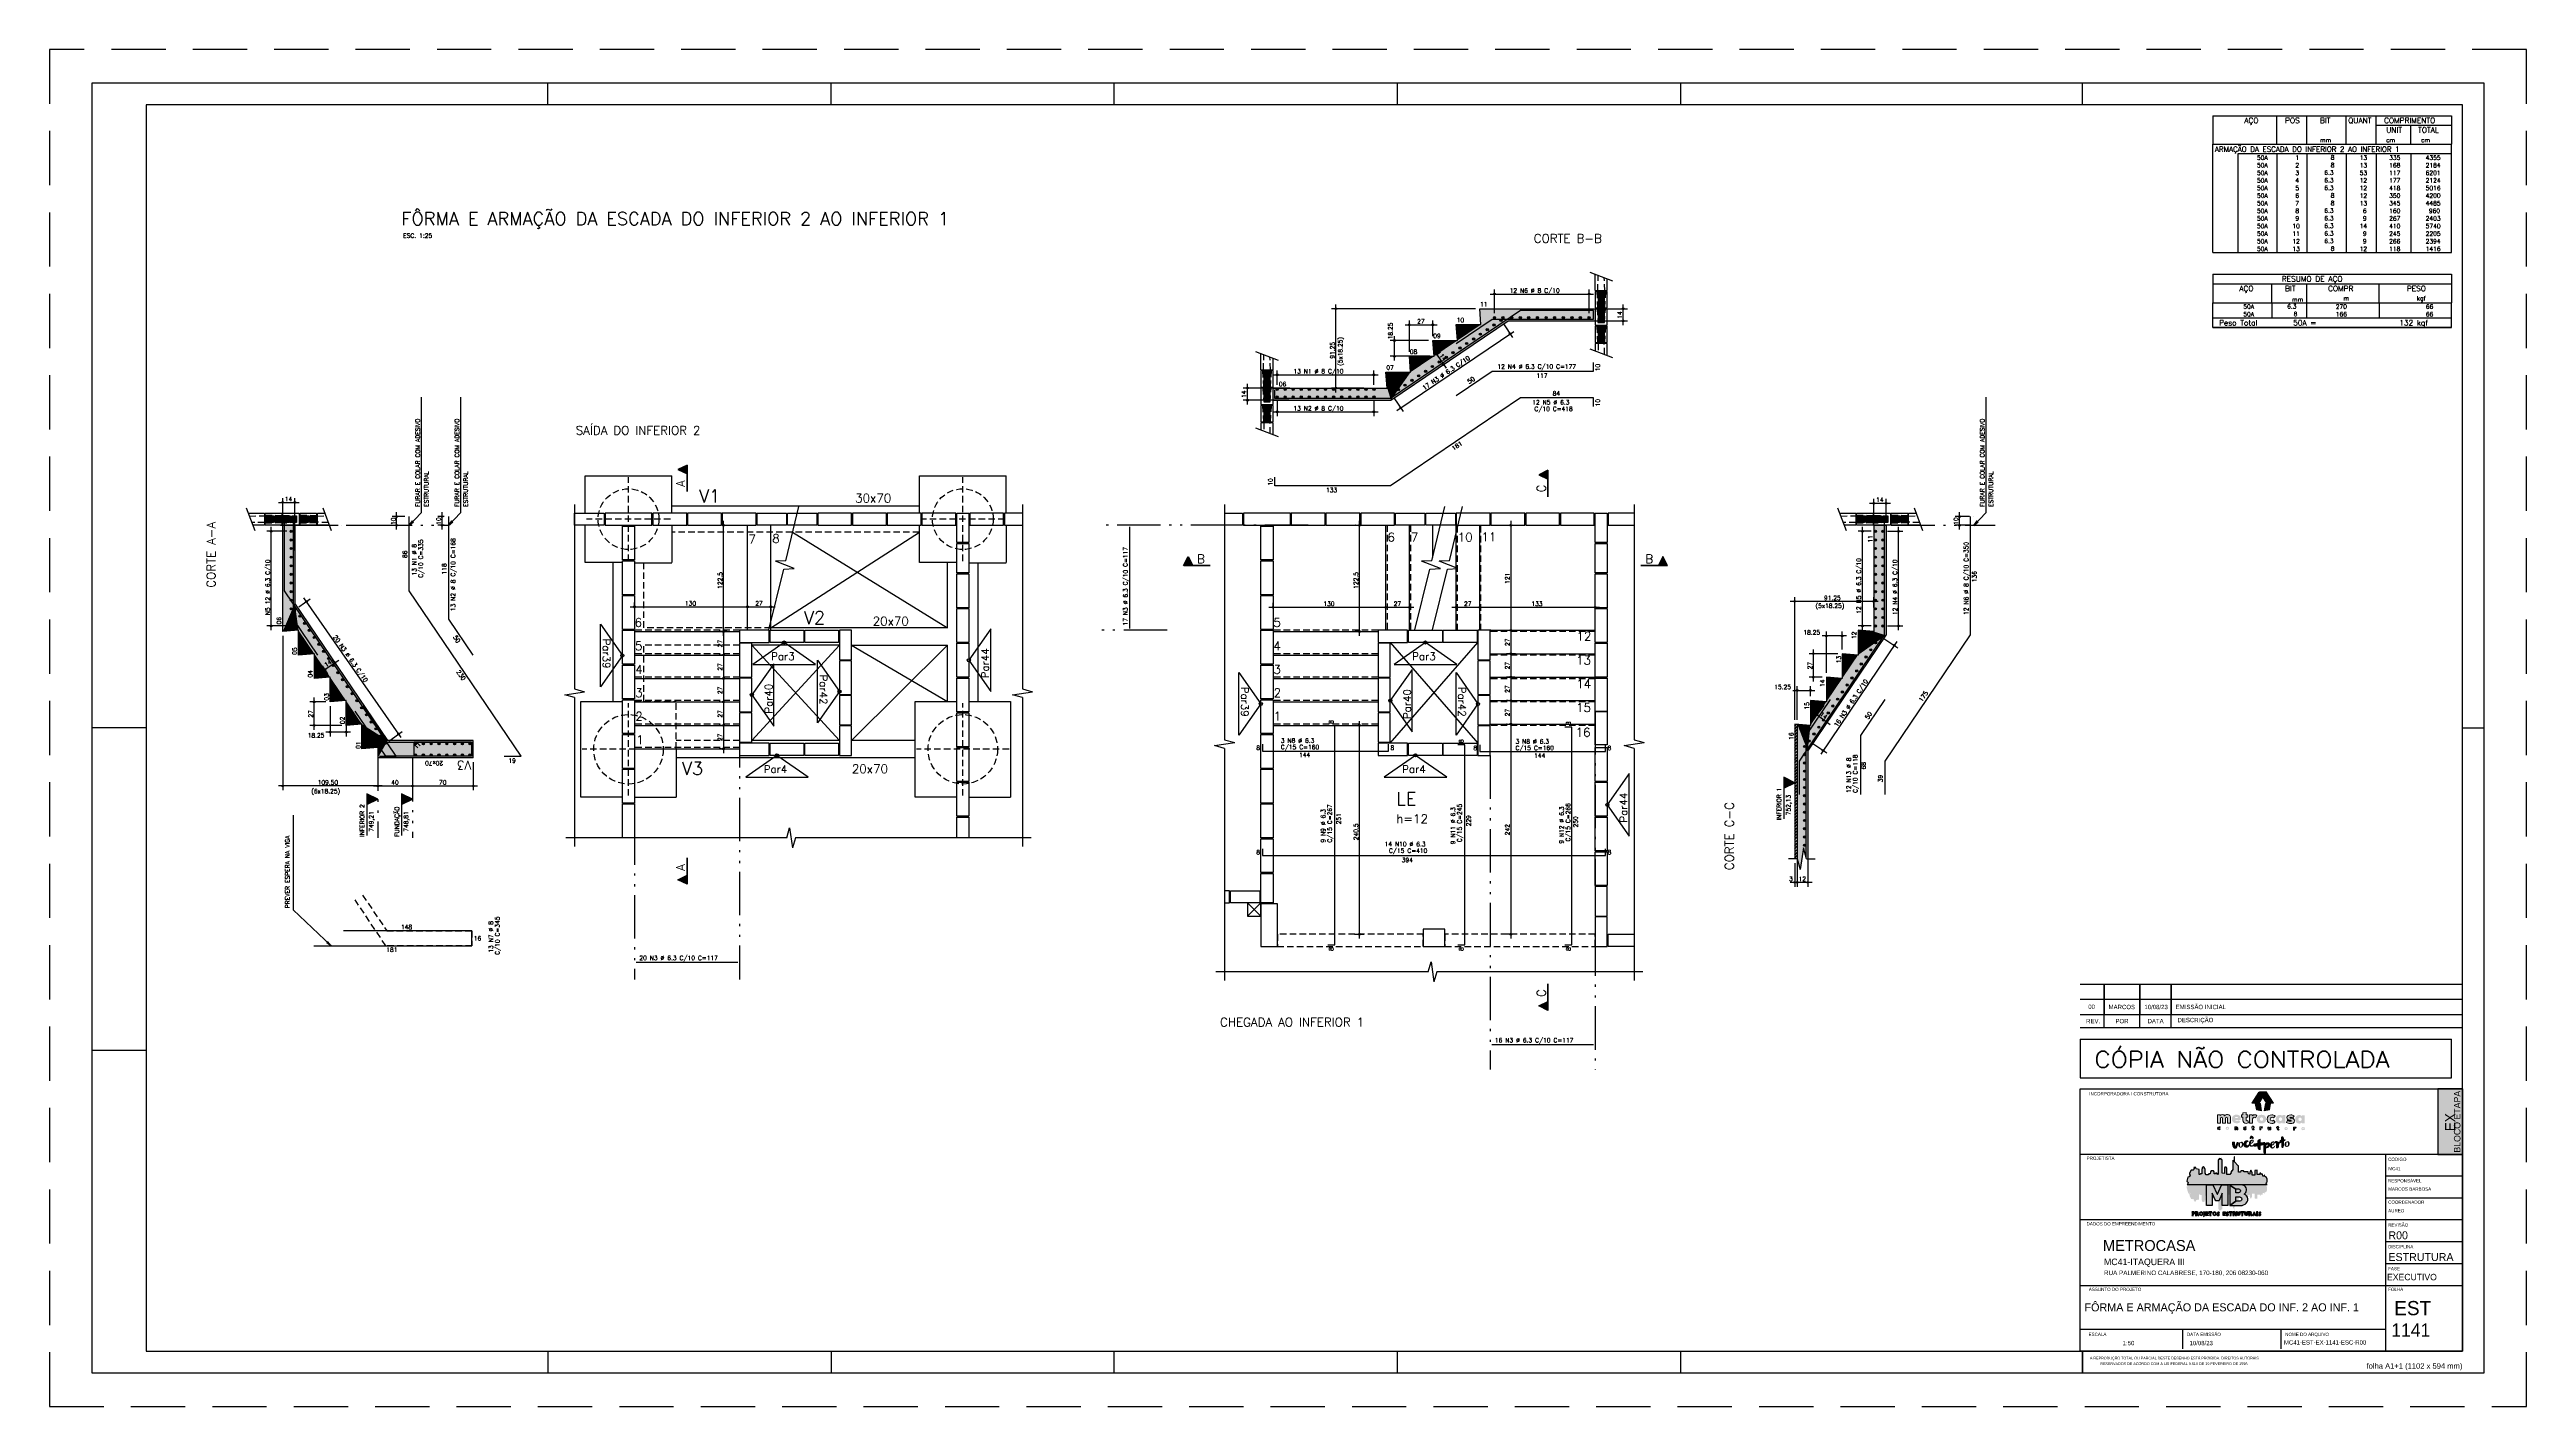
# Model space of a CAD drawing. Extents: x -28 to 86, y -2 to 61.
import ezdxf
from ezdxf.enums import TextEntityAlignment as Align

# ---------------------------------------------------------------- set-up
doc = ezdxf.new("R2010")
doc.units = 0
doc.header["$MEASUREMENT"] = 0
for name, pattern in [('CENTER', [2, 1.25, -0.25, 0.25, -0.25]), ('ESTILO_TQS_0001', [0.45, 0.3, -0.15]), ('ESTILO_TQS_0004', [3.3, 2, -0.4, 0.05, -0.4, 0.05, -0.4]), ('HIDDEN', [0.375, 0.25, -0.125])]:
    doc.linetypes.add(name, pattern=pattern)
doc.layers.get('0').update_dxf_attribs({"linetype": 'CONTINUOUS'})
doc.layers.get('Defpoints').update_dxf_attribs({"linetype": 'CONTINUOUS'})
for name, color, linetype in [('_ARQUIVO', 7, 'CONTINUOUS'), ('ARQ-MAR', 2, 'CONTINUOUS'), ('ARQ_CAR', 7, 'CONTINUOUS'), ('ARQ_CAR-TXT', 7, 'CONTINUOUS'), ('ARQ_FOLHA', 7, 'CONTINUOUS'), ('ARQ_TXT-2', 2, 'CONTINUOUS'), ('ARQ_TXT-4', 4, 'CONTINUOUS'), ('ARQ_VISTA 0', 251, 'CONTINUOUS'), ('H7', 1, 'CONTINUOUS'), ('Layer 1', 7, 'CONTINUOUS'), ('PENA_01', 1, 'CONTINUOUS'), ('PENA_02', 2, 'CONTINUOUS'), ('PENA_03', 3, 'CONTINUOUS'), ('PENA_04', 4, 'CONTINUOUS'), ('PENA_05', 5, 'CONTINUOUS'), ('PENA_06', 6, 'CONTINUOUS'), ('PENA_10', 253, 'CONTINUOUS'), ('PENA_11', 252, 'CONTINUOUS'), ('PSG-NV1-HTC-251', 251, 'CONTINUOUS'), ('PSG-NV2-FLH-SELO', 1, 'CONTINUOUS'), ('ver', 20, 'CONTINUOUS')]:
    doc.layers.add(name, color=color, linetype=linetype)
doc.styles.add('01-MILLEU', font='GOTHIC.TTF')
doc.styles.add('CARIMBO', font='romans.shx', dxfattribs={"height": 30})
doc.styles.add('R300', font='SIMPLEX.SHX', dxfattribs={"width": 1.1, "height": 5.5})
doc.styles.get("Standard").update_dxf_attribs({"font": 'ROMANS.SHX'})
doc.styles.add('TQS_ARIAL', font='arial.ttf')

# ---------------------------------------------------------------- blocks, each defined once
blk = doc.blocks.new('FOLHA A1+1 - 1102 X 594')
at = {"layer": 'ARQ_FOLHA', "color": 1}
for p, q in [((-892, 584), (-892, 594)), ((-761.5, 584), (-761.5, 594)), ((-631, 584), (-631, 594)), ((-500.5, 584), (-500.5, 594)), ((-370, 584), (-370, 594)), ((-185, 584), (-185, 594)), ((-1077, 297), (-1102, 297)), ((-10, 297), (0, 297)), ((-1077, 148.5), (-1102, 148.5)), ((-892, 10), (-892, 0)), ((-761.5, 10), (-761.5, 0)), ((-631, 0), (-631, 10)), ((-500.5, 0), (-500.5, 10)), ((-370, 0), (-370, 10)), ((-185, 10), (-185, 0.5)), ((-185, 0.5), (-185, 10)), ((-185, 9.5), (-185, 0)), ((-185, 9.5), (-185, 0)), ((-185, 0), (-185, 9.5))]:
    blk.add_line(p, q, dxfattribs=at)
for points in [[(-1102, 0), (0, 0), (0, 594), (-1102, 594)], [(-1077, 10), (-10, 10), (-10, 584), (-1077, 584)]]:
    blk.add_lwpolyline(points, close=True, dxfattribs=at)
at = {"layer": 'Defpoints', "color": 8, "linetype": 'HIDDEN', "ltscale": 100}
blk.add_lwpolyline([(-1121.5, 609.5), (-1121.5, -15.5), (19.5, -15.5), (19.5, 609.5)], close=True, dxfattribs=at)
at = {"layer": 'ARQ_FOLHA', "insert": (-10, 4.4), "char_height": 2.5, "width": 84.157, "attachment_point": 3, "style": 'TQS_ARIAL'}
blk.add_mtext('\\pxt3;folha A1+1 (1102 x 594 mm)', dxfattribs=at)
at = {"layer": 'PSG-NV1-HTC-251', "insert": (-185, 10), "char_height": 1.25, "width": 84.605, "attachment_point": 1, "line_spacing_factor": 1.25, "style": 'CARIMBO'}
blk.add_mtext('\\pxqc;{\\fArial Narrow|b0|i0|c0|p34;\\PA REPRODUÇÃO TOTAL OU PARCIAL DESTE DESENHO ESTÁ PROIBIDA. DIREITOS AUTORAIS \\PRESERVADOS DE ACORDO COM A LEI FEDERAL 9.610 DE 19 FEVEREIRO DE 1998.}', dxfattribs=at)
blk = doc.blocks.new('*U24')
blk.add_blockref('FOLHA A1+1 - 1102 X 594', (0, 0))
blk = doc.blocks.new('*U27')
at = {"layer": 'ARQ_CAR-TXT', "true_color": 0x58ba48}
h = blk.add_hatch(color=85, dxfattribs=at)
h.dxf.hatch_style = 1
h.paths.add_polyline_path([(-11.3, 0), (0, 0), (0, 30), (-11.3, 30)])
at = {"layer": 'ARQ_CAR', "color": 5}
blk.add_lwpolyline([(-11.3, 0), (0, 0), (0, 30), (-11.3, 30)], close=True, dxfattribs=at)
at = {"layer": 'ARQ_CAR-TXT', "color": 4, "style": '01-MILLEU'}
blk.add_text('EX', height=4.61, rotation=90, dxfattribs=at).set_placement((-3.3, 10.6))
at = {"layer": 'ARQ_TXT-2', "style": '01-MILLEU'}
blk.add_text('EXECUTIVO', height=2.95, dxfattribs=at).set_placement((-34.5, -57.6))
blk = doc.blocks.new('METROCASA')
at = {"layer": 'Layer 1', "true_color": 0xed1c24}
h = blk.add_hatch(color=240, dxfattribs=at)
h.dxf.hatch_style = 2
h.paths.add_polyline_path([(-1.29, 0.86), (-1.02, -0.59), (0.13, -0.85), (-0.13, 0.85)])
h.paths.add_polyline_path([(2.84, 0.94), (1.22, 3.51), (-0.37, 3.52), (1.27, 0.94)])
h.paths.add_polyline_path([(-2.08, 0.96), (-0.44, 0.95), (0.36, 2.19), (-0.45, 3.48)])
h.paths.add_polyline_path([(0.77, -0.85), (1.92, -0.6), (2.21, 0.84), (1.05, 0.84)])
at = {"layer": 'Layer 1', "true_color": 0x404041}
h = blk.add_hatch(color=250, dxfattribs=at)
h.dxf.hatch_style = 2
edge = h.paths.add_edge_path()
edge.add_spline(control_points=[(-3.66, -4.74), (-3.71, -4.74), (-3.72, -4.72), (-3.72, -4.71), (-3.72, -4.68), (-3.69, -4.68), (-3.66, -4.68), (-3.6, -4.68), (-3.52, -4.7), (-3.48, -4.72), (-3.48, -4.72), (-3.38, -4.57), (-3.38, -4.57), (-3.44, -4.52), (-3.54, -4.48), (-3.65, -4.48), (-3.81, -4.48), (-3.97, -4.54), (-3.97, -4.71), (-3.97, -4.87), (-3.81, -4.92), (-3.68, -4.93), (-3.63, -4.93), (-3.61, -4.94), (-3.61, -4.97), (-3.61, -4.99), (-3.63, -5), (-3.68, -5), (-3.73, -5), (-3.81, -4.99), (-3.92, -4.92), (-3.92, -4.92), (-4, -5.11), (-4, -5.11), (-3.92, -5.16), (-3.79, -5.2), (-3.67, -5.2), (-3.51, -5.2), (-3.36, -5.14), (-3.35, -4.97), (-3.35, -4.79), (-3.52, -4.75), (-3.66, -4.74)], knot_values=[0, 0, 0, 0, 1, 1, 1, 2, 2, 2, 3, 3, 3, 4, 4, 4, 5, 5, 5, 6, 6, 6, 7, 7, 7, 8, 8, 8, 9, 9, 9, 10, 10, 10, 11, 11, 11, 12, 12, 12, 13, 13, 13, 14, 14, 14, 14], degree=3, periodic=0)
edge = h.paths.add_edge_path()
edge.add_spline(control_points=[(-5.55, -4.47), (-5.62, -4.47), (-5.7, -4.5), (-5.76, -4.56), (-5.76, -4.56), (-5.77, -4.49), (-5.77, -4.49), (-5.77, -4.49), (-6, -4.49), (-6, -4.49), (-6, -4.49), (-6, -5.17), (-6, -5.17), (-6, -5.17), (-5.75, -5.17), (-5.75, -5.17), (-5.75, -5.17), (-5.75, -4.81), (-5.75, -4.81), (-5.75, -4.72), (-5.69, -4.68), (-5.63, -4.68), (-5.58, -4.68), (-5.54, -4.71), (-5.54, -4.79), (-5.54, -4.79), (-5.54, -5.17), (-5.54, -5.17), (-5.54, -5.17), (-5.29, -5.17), (-5.29, -5.17), (-5.29, -5.17), (-5.28, -4.79), (-5.28, -4.79), (-5.28, -4.55), (-5.4, -4.48), (-5.55, -4.47)], knot_values=[0, 0, 0, 0, 1, 1, 1, 2, 2, 2, 3, 3, 3, 4, 4, 4, 5, 5, 5, 6, 6, 6, 7, 7, 7, 8, 8, 8, 9, 9, 9, 10, 10, 10, 11, 11, 11, 12, 12, 12, 12], degree=3, periodic=0)
edge = h.paths.add_edge_path()
edge.add_spline(control_points=[(-7.69, -4.46), (-7.89, -4.46), (-8.08, -4.57), (-8.08, -4.82), (-8.08, -5.06), (-7.89, -5.17), (-7.69, -5.17), (-7.5, -5.18), (-7.3, -5.07), (-7.3, -4.82), (-7.3, -4.57), (-7.49, -4.47), (-7.69, -4.46)], knot_values=[0, 0, 0, 0, 1, 1, 1, 2, 2, 2, 3, 3, 3, 4, 4, 4, 4], degree=3, periodic=0)
edge = h.paths.add_edge_path()
edge.add_spline(control_points=[(-7.69, -4.97), (-7.78, -4.97), (-7.83, -4.9), (-7.83, -4.82), (-7.83, -4.74), (-7.78, -4.67), (-7.69, -4.67), (-7.6, -4.67), (-7.55, -4.74), (-7.55, -4.82), (-7.55, -4.9), (-7.61, -4.97), (-7.69, -4.97)], knot_values=[0, 0, 0, 0, 1, 1, 1, 2, 2, 2, 3, 3, 3, 4, 4, 4, 4], degree=3, periodic=0)
edge = h.paths.add_edge_path()
edge.add_spline(control_points=[(-9.57, -4.95), (-9.67, -4.95), (-9.72, -4.88), (-9.72, -4.81), (-9.72, -4.73), (-9.67, -4.66), (-9.57, -4.66), (-9.53, -4.66), (-9.49, -4.67), (-9.46, -4.71), (-9.46, -4.71), (-9.32, -4.56), (-9.32, -4.56), (-9.39, -4.49), (-9.49, -4.45), (-9.59, -4.45), (-9.78, -4.45), (-9.97, -4.56), (-9.97, -4.81), (-9.97, -5.06), (-9.78, -5.16), (-9.59, -5.16), (-9.48, -5.16), (-9.39, -5.12), (-9.3, -5.05), (-9.3, -5.05), (-9.45, -4.9), (-9.45, -4.9), (-9.48, -4.93), (-9.53, -4.95), (-9.57, -4.95)], knot_values=[0, 0, 0, 0, 1, 1, 1, 2, 2, 2, 3, 3, 3, 4, 4, 4, 5, 5, 5, 6, 6, 6, 7, 7, 7, 8, 8, 8, 9, 9, 9, 10, 10, 10, 10], degree=3, periodic=0)
edge = h.paths.add_edge_path()
edge.add_spline(control_points=[(-1.68, -5), (-1.72, -5), (-1.74, -4.98), (-1.74, -4.93), (-1.74, -4.93), (-1.74, -4.71), (-1.74, -4.71), (-1.74, -4.71), (-1.59, -4.71), (-1.59, -4.71), (-1.59, -4.71), (-1.59, -4.52), (-1.59, -4.52), (-1.59, -4.52), (-1.74, -4.52), (-1.74, -4.52), (-1.74, -4.52), (-1.74, -4.32), (-1.74, -4.32), (-1.74, -4.32), (-1.99, -4.34), (-1.99, -4.34), (-1.99, -4.34), (-1.99, -4.51), (-1.99, -4.51), (-1.99, -4.51), (-2.1, -4.51), (-2.1, -4.51), (-2.1, -4.51), (-2.1, -4.71), (-2.1, -4.71), (-2.1, -4.71), (-1.99, -4.71), (-1.99, -4.71), (-1.99, -4.71), (-1.99, -4.93), (-1.99, -4.93), (-2, -5.14), (-1.88, -5.21), (-1.74, -5.21), (-1.67, -5.21), (-1.61, -5.19), (-1.55, -5.16), (-1.55, -5.16), (-1.6, -4.97), (-1.6, -4.97), (-1.62, -4.99), (-1.65, -5), (-1.68, -5)], knot_values=[0, 0, 0, 0, 1, 1, 1, 2, 2, 2, 3, 3, 3, 4, 4, 4, 5, 5, 5, 6, 6, 6, 7, 7, 7, 8, 8, 8, 9, 9, 9, 10, 10, 10, 11, 11, 11, 12, 12, 12, 13, 13, 13, 14, 14, 14, 15, 15, 15, 16, 16, 16, 16], degree=3, periodic=0)
edge = h.paths.add_edge_path()
edge.add_spline(control_points=[(9.78, -4.57), (9.78, -4.57), (9.77, -4.65), (9.77, -4.65), (9.73, -4.59), (9.66, -4.56), (9.57, -4.56), (9.37, -4.56), (9.24, -4.71), (9.24, -4.91), (9.24, -5.11), (9.35, -5.25), (9.55, -5.26), (9.62, -5.27), (9.71, -5.24), (9.77, -5.18), (9.77, -5.18), (9.78, -5.25), (9.78, -5.25), (9.78, -5.25), (10.01, -5.25), (10.01, -5.25), (10.01, -5.25), (10.02, -4.57), (10.02, -4.57), (10.02, -4.57), (9.78, -4.57), (9.78, -4.57)], knot_values=[0, 0, 0, 0, 1, 1, 1, 2, 2, 2, 3, 3, 3, 4, 4, 4, 5, 5, 5, 6, 6, 6, 7, 7, 7, 8, 8, 8, 9, 9, 9, 9], degree=3, periodic=0)
edge = h.paths.add_edge_path()
edge.add_spline(control_points=[(9.62, -5.06), (9.55, -5.06), (9.49, -5), (9.49, -4.91), (9.49, -4.82), (9.55, -4.76), (9.62, -4.76), (9.71, -4.76), (9.76, -4.82), (9.76, -4.91), (9.76, -4.99), (9.71, -5.06), (9.62, -5.06)], knot_values=[0, 0, 0, 0, 1, 1, 1, 2, 2, 2, 3, 3, 3, 4, 4, 4, 4], degree=3, periodic=0)
edge = h.paths.add_edge_path()
edge.add_spline(control_points=[(7.69, -4.64), (7.69, -4.64), (7.68, -4.56), (7.68, -4.56), (7.68, -4.56), (7.45, -4.56), (7.45, -4.56), (7.45, -4.56), (7.45, -5.24), (7.45, -5.24), (7.45, -5.24), (7.7, -5.24), (7.7, -5.24), (7.7, -5.24), (7.7, -4.89), (7.7, -4.89), (7.7, -4.8), (7.76, -4.76), (7.82, -4.76), (7.86, -4.76), (7.89, -4.77), (7.93, -4.8), (7.93, -4.8), (8.04, -4.62), (8.04, -4.62), (7.99, -4.57), (7.93, -4.55), (7.86, -4.55), (7.79, -4.55), (7.73, -4.57), (7.69, -4.64)], knot_values=[0, 0, 0, 0, 1, 1, 1, 2, 2, 2, 3, 3, 3, 4, 4, 4, 5, 5, 5, 6, 6, 6, 7, 7, 7, 8, 8, 8, 9, 9, 9, 10, 10, 10, 10], degree=3, periodic=0)
edge = h.paths.add_edge_path()
edge.add_spline(control_points=[(5.76, -4.54), (5.56, -4.54), (5.37, -4.64), (5.37, -4.89), (5.37, -5.14), (5.56, -5.24), (5.75, -5.25), (5.95, -5.25), (6.14, -5.14), (6.14, -4.89), (6.15, -4.65), (5.96, -4.54), (5.76, -4.54)], knot_values=[0, 0, 0, 0, 1, 1, 1, 2, 2, 2, 3, 3, 3, 4, 4, 4, 4], degree=3, periodic=0)
edge = h.paths.add_edge_path()
edge.add_spline(control_points=[(5.76, -5.04), (5.67, -5.04), (5.62, -4.97), (5.62, -4.89), (5.62, -4.81), (5.67, -4.74), (5.76, -4.74), (5.85, -4.74), (5.9, -4.81), (5.9, -4.89), (5.9, -4.97), (5.84, -5.04), (5.76, -5.04)], knot_values=[0, 0, 0, 0, 1, 1, 1, 2, 2, 2, 3, 3, 3, 4, 4, 4, 4], degree=3, periodic=0)
edge = h.paths.add_edge_path()
edge.add_spline(control_points=[(4, -5.03), (3.96, -5.03), (3.94, -5.01), (3.93, -4.96), (3.93, -4.96), (3.94, -4.74), (3.94, -4.74), (3.94, -4.74), (4.09, -4.74), (4.09, -4.74), (4.09, -4.74), (4.09, -4.55), (4.09, -4.55), (4.09, -4.55), (3.94, -4.55), (3.94, -4.55), (3.94, -4.55), (3.94, -4.35), (3.94, -4.35), (3.94, -4.35), (3.69, -4.38), (3.69, -4.38), (3.69, -4.38), (3.69, -4.54), (3.69, -4.54), (3.69, -4.54), (3.58, -4.54), (3.58, -4.54), (3.58, -4.54), (3.58, -4.74), (3.58, -4.74), (3.58, -4.74), (3.69, -4.74), (3.69, -4.74), (3.69, -4.74), (3.68, -4.96), (3.68, -4.96), (3.68, -5.17), (3.8, -5.24), (3.93, -5.24), (4, -5.24), (4.07, -5.22), (4.13, -5.19), (4.13, -5.19), (4.08, -5), (4.08, -5), (4.05, -5.02), (4.03, -5.03), (4, -5.03)], knot_values=[0, 0, 0, 0, 1, 1, 1, 2, 2, 2, 3, 3, 3, 4, 4, 4, 5, 5, 5, 6, 6, 6, 7, 7, 7, 8, 8, 8, 9, 9, 9, 10, 10, 10, 11, 11, 11, 12, 12, 12, 13, 13, 13, 14, 14, 14, 15, 15, 15, 16, 16, 16, 16], degree=3, periodic=0)
edge = h.paths.add_edge_path()
edge.add_spline(control_points=[(2.03, -4.89), (2.03, -4.98), (1.97, -5.02), (1.91, -5.02), (1.87, -5.02), (1.82, -4.99), (1.82, -4.9), (1.82, -4.9), (1.82, -4.53), (1.82, -4.53), (1.82, -4.53), (1.57, -4.53), (1.57, -4.53), (1.57, -4.53), (1.57, -4.9), (1.57, -4.9), (1.57, -5.15), (1.69, -5.22), (1.83, -5.22), (1.9, -5.23), (1.99, -5.2), (2.05, -5.14), (2.05, -5.14), (2.06, -5.21), (2.06, -5.21), (2.06, -5.21), (2.28, -5.21), (2.28, -5.21), (2.28, -5.21), (2.28, -4.53), (2.28, -4.53), (2.28, -4.53), (2.03, -4.53), (2.03, -4.53), (2.03, -4.53), (2.03, -4.89), (2.03, -4.89)], knot_values=[0, 0, 0, 0, 1, 1, 1, 2, 2, 2, 3, 3, 3, 4, 4, 4, 5, 5, 5, 6, 6, 6, 7, 7, 7, 8, 8, 8, 9, 9, 9, 10, 10, 10, 11, 11, 11, 12, 12, 12, 12], degree=3, periodic=0)
edge = h.paths.add_edge_path()
edge.add_spline(control_points=[(-0.02, -4.59), (-0.02, -4.59), (-0.04, -4.52), (-0.04, -4.52), (-0.04, -4.52), (-0.26, -4.52), (-0.26, -4.52), (-0.26, -4.52), (-0.27, -5.2), (-0.27, -5.2), (-0.27, -5.2), (-0.02, -5.2), (-0.02, -5.2), (-0.02, -5.2), (-0.01, -4.85), (-0.01, -4.85), (-0.01, -4.76), (0.04, -4.72), (0.1, -4.72), (0.15, -4.72), (0.18, -4.73), (0.22, -4.76), (0.22, -4.76), (0.32, -4.58), (0.32, -4.58), (0.28, -4.53), (0.21, -4.51), (0.14, -4.5), (0.08, -4.5), (0.01, -4.53), (-0.02, -4.59)], knot_values=[0, 0, 0, 0, 1, 1, 1, 2, 2, 2, 3, 3, 3, 4, 4, 4, 5, 5, 5, 6, 6, 6, 7, 7, 7, 8, 8, 8, 9, 9, 9, 10, 10, 10, 10], degree=3, periodic=0)
at = {"layer": 'Layer 1', "true_color": 0xed1c24}
h = blk.add_hatch(color=240, dxfattribs=at)
h.dxf.hatch_style = 2
edge = h.paths.add_edge_path()
edge.add_spline(control_points=[(-1.94, -1.96), (-1.94, -1.96), (-1.98, -1.76), (-1.98, -1.76), (-1.98, -1.76), (-2.62, -1.75), (-2.62, -1.75), (-2.62, -1.75), (-2.63, -3.66), (-2.63, -3.66), (-2.63, -3.66), (-1.92, -3.66), (-1.92, -3.66), (-1.92, -3.66), (-1.91, -2.67), (-1.91, -2.67), (-1.91, -2.42), (-1.76, -2.31), (-1.58, -2.31), (-1.46, -2.31), (-1.38, -2.34), (-1.26, -2.43), (-1.26, -2.43), (-0.98, -1.92), (-0.98, -1.92), (-1.1, -1.79), (-1.28, -1.71), (-1.48, -1.71), (-1.66, -1.71), (-1.84, -1.79), (-1.94, -1.96)], knot_values=[0, 0, 0, 0, 1, 1, 1, 2, 2, 2, 3, 3, 3, 4, 4, 4, 5, 5, 5, 6, 6, 6, 7, 7, 7, 8, 8, 8, 9, 9, 9, 10, 10, 10, 10], degree=3, periodic=0)
edge = h.paths.add_edge_path()
edge.add_spline(control_points=[(-5.6, -1.69), (-6.11, -1.69), (-6.66, -1.99), (-6.66, -2.69), (-6.67, -3.38), (-6.16, -3.68), (-5.56, -3.68), (-5.23, -3.68), (-4.92, -3.58), (-4.69, -3.37), (-4.69, -3.37), (-5.04, -2.98), (-5.04, -2.98), (-5.16, -3.07), (-5.32, -3.13), (-5.53, -3.13), (-5.68, -3.13), (-5.9, -3.06), (-5.95, -2.89), (-5.95, -2.89), (-4.62, -2.89), (-4.62, -2.89), (-4.45, -2.14), (-4.92, -1.69), (-5.6, -1.69)], knot_values=[0, 0, 0, 0, 1, 1, 1, 2, 2, 2, 3, 3, 3, 4, 4, 4, 5, 5, 5, 6, 6, 6, 7, 7, 7, 8, 8, 8, 8], degree=3, periodic=0)
edge = h.paths.add_edge_path()
edge.add_spline(control_points=[(-5.94, -2.43), (-5.89, -2.12), (-5.27, -2.13), (-5.25, -2.43), (-5.25, -2.43), (-5.94, -2.43), (-5.94, -2.43)], knot_values=[0, 0, 0, 0, 1, 1, 1, 2, 2, 2, 2], degree=3, periodic=0)
edge = h.paths.add_edge_path()
edge.add_spline(control_points=[(4.86, -2), (4.76, -1.84), (4.58, -1.75), (4.31, -1.75), (3.75, -1.74), (3.38, -2.17), (3.38, -2.74), (3.37, -3.29), (3.68, -3.69), (4.24, -3.73), (4.45, -3.74), (4.71, -3.67), (4.87, -3.49), (4.87, -3.49), (4.9, -3.7), (4.9, -3.7), (4.9, -3.7), (5.56, -3.7), (5.56, -3.7), (5.56, -3.7), (5.57, -1.8), (5.57, -1.8), (5.57, -1.8), (4.9, -1.79), (4.9, -1.79), (4.9, -1.79), (4.86, -2), (4.86, -2)], knot_values=[0, 0, 0, 0, 1, 1, 1, 2, 2, 2, 3, 3, 3, 4, 4, 4, 5, 5, 5, 6, 6, 6, 7, 7, 7, 8, 8, 8, 9, 9, 9, 9], degree=3, periodic=0)
edge = h.paths.add_edge_path()
edge.add_spline(control_points=[(4.46, -3.16), (4.25, -3.16), (4.08, -3.01), (4.08, -2.74), (4.08, -2.47), (4.25, -2.32), (4.47, -2.32), (4.72, -2.32), (4.86, -2.49), (4.86, -2.74), (4.86, -2.97), (4.7, -3.16), (4.46, -3.16)], knot_values=[0, 0, 0, 0, 1, 1, 1, 2, 2, 2, 3, 3, 3, 4, 4, 4, 4], degree=3, periodic=0)
edge = h.paths.add_edge_path()
edge.add_spline(control_points=[(-7.68, -1.68), (-7.94, -1.68), (-8.15, -1.76), (-8.31, -1.95), (-8.4, -1.77), (-8.59, -1.69), (-8.78, -1.68), (-8.98, -1.68), (-9.19, -1.76), (-9.31, -1.92), (-9.31, -1.92), (-9.36, -1.72), (-9.36, -1.72), (-9.36, -1.72), (-9.95, -1.71), (-9.95, -1.71), (-9.95, -1.71), (-9.96, -3.62), (-9.96, -3.62), (-9.96, -3.62), (-9.26, -3.62), (-9.26, -3.62), (-9.26, -3.62), (-9.25, -2.58), (-9.25, -2.58), (-9.25, -2.37), (-9.12, -2.27), (-9, -2.27), (-8.87, -2.27), (-8.8, -2.35), (-8.8, -2.57), (-8.8, -2.57), (-8.81, -3.62), (-8.81, -3.62), (-8.81, -3.62), (-8.11, -3.63), (-8.11, -3.63), (-8.11, -3.63), (-8.1, -2.58), (-8.1, -2.58), (-8.1, -2.37), (-7.98, -2.29), (-7.86, -2.29), (-7.75, -2.29), (-7.66, -2.37), (-7.66, -2.57), (-7.66, -2.57), (-7.67, -3.63), (-7.67, -3.63), (-7.67, -3.63), (-6.96, -3.63), (-6.96, -3.63), (-6.96, -3.63), (-6.95, -2.57), (-6.95, -2.57), (-6.95, -1.94), (-7.26, -1.68), (-7.68, -1.68)], knot_values=[0, 0, 0, 0, 1, 1, 1, 2, 2, 2, 3, 3, 3, 4, 4, 4, 5, 5, 5, 6, 6, 6, 7, 7, 7, 8, 8, 8, 9, 9, 9, 10, 10, 10, 11, 11, 11, 12, 12, 12, 13, 13, 13, 14, 14, 14, 15, 15, 15, 16, 16, 16, 17, 17, 17, 18, 18, 18, 19, 19, 19, 19], degree=3, periodic=0)
edge = h.paths.add_edge_path()
edge.add_spline(control_points=[(-3.23, -3.11), (-3.34, -3.11), (-3.41, -3.06), (-3.42, -2.93), (-3.42, -2.93), (-3.41, -2.3), (-3.41, -2.3), (-3.41, -2.3), (-2.98, -2.3), (-2.98, -2.3), (-2.98, -2.3), (-2.98, -1.76), (-2.98, -1.76), (-2.98, -1.76), (-3.41, -1.76), (-3.41, -1.76), (-3.41, -1.76), (-3.4, -1.21), (-3.4, -1.21), (-3.4, -1.21), (-4.11, -1.28), (-4.11, -1.28), (-4.11, -1.28), (-4.11, -1.76), (-4.11, -1.76), (-4.11, -1.76), (-4.42, -1.75), (-4.42, -1.75), (-4.42, -1.75), (-4.42, -2.3), (-4.42, -2.3), (-4.42, -2.3), (-4.11, -2.3), (-4.11, -2.3), (-4.11, -2.3), (-4.12, -2.92), (-4.12, -2.92), (-4.13, -3.52), (-3.79, -3.69), (-3.42, -3.7), (-3.22, -3.7), (-3.03, -3.66), (-2.87, -3.57), (-2.87, -3.57), (-3.02, -3.05), (-3.02, -3.05), (-3.08, -3.09), (-3.16, -3.11), (-3.23, -3.11)], knot_values=[0, 0, 0, 0, 1, 1, 1, 2, 2, 2, 3, 3, 3, 4, 4, 4, 5, 5, 5, 6, 6, 6, 7, 7, 7, 8, 8, 8, 9, 9, 9, 10, 10, 10, 11, 11, 11, 12, 12, 12, 13, 13, 13, 14, 14, 14, 15, 15, 15, 16, 16, 16, 16], degree=3, periodic=0)
edge = h.paths.add_edge_path()
edge.add_spline(control_points=[(2.53, -3.13), (2.26, -3.13), (2.12, -2.94), (2.12, -2.74), (2.12, -2.5), (2.27, -2.3), (2.54, -2.3), (2.66, -2.3), (2.77, -2.35), (2.86, -2.44), (2.86, -2.44), (3.24, -2.04), (3.24, -2.04), (3.04, -1.84), (2.77, -1.74), (2.5, -1.74), (1.96, -1.73), (1.43, -2.04), (1.42, -2.73), (1.42, -3.44), (1.94, -3.72), (2.5, -3.72), (2.78, -3.72), (3.06, -3.6), (3.28, -3.4), (3.28, -3.4), (2.88, -2.98), (2.88, -2.98), (2.79, -3.08), (2.66, -3.13), (2.53, -3.13)], knot_values=[0, 0, 0, 0, 1, 1, 1, 2, 2, 2, 3, 3, 3, 4, 4, 4, 5, 5, 5, 6, 6, 6, 7, 7, 7, 8, 8, 8, 9, 9, 9, 10, 10, 10, 10], degree=3, periodic=0)
edge = h.paths.add_edge_path()
edge.add_spline(control_points=[(9.37, -1.82), (9.37, -1.82), (9.33, -2.02), (9.33, -2.02), (9.23, -1.87), (9.04, -1.77), (8.77, -1.77), (8.22, -1.77), (7.85, -2.2), (7.84, -2.76), (7.84, -3.31), (8.15, -3.71), (8.71, -3.75), (8.92, -3.76), (9.17, -3.7), (9.34, -3.51), (9.34, -3.51), (9.37, -3.72), (9.37, -3.72), (9.37, -3.72), (10.02, -3.72), (10.02, -3.72), (10.02, -3.72), (10.03, -1.82), (10.03, -1.82), (10.03, -1.82), (9.37, -1.82), (9.37, -1.82)], knot_values=[0, 0, 0, 0, 1, 1, 1, 2, 2, 2, 3, 3, 3, 4, 4, 4, 5, 5, 5, 6, 6, 6, 7, 7, 7, 8, 8, 8, 9, 9, 9, 9], degree=3, periodic=0)
edge = h.paths.add_edge_path()
edge.add_spline(control_points=[(8.93, -3.18), (8.71, -3.18), (8.55, -3.03), (8.55, -2.76), (8.55, -2.5), (8.72, -2.34), (8.93, -2.35), (9.18, -2.35), (9.32, -2.51), (9.32, -2.77), (9.32, -2.99), (9.17, -3.18), (8.93, -3.18)], knot_values=[0, 0, 0, 0, 1, 1, 1, 2, 2, 2, 3, 3, 3, 4, 4, 4, 4], degree=3, periodic=0)
edge = h.paths.add_edge_path()
edge.add_spline(control_points=[(6.78, -2.48), (6.66, -2.48), (6.63, -2.42), (6.63, -2.39), (6.63, -2.32), (6.7, -2.29), (6.8, -2.3), (6.96, -2.29), (7.18, -2.35), (7.28, -2.41), (7.28, -2.41), (7.58, -1.99), (7.58, -1.99), (7.4, -1.85), (7.12, -1.76), (6.81, -1.76), (6.36, -1.75), (5.93, -1.92), (5.93, -2.38), (5.92, -2.84), (6.37, -2.99), (6.74, -3), (6.88, -3.02), (6.94, -3.05), (6.94, -3.11), (6.94, -3.17), (6.87, -3.2), (6.75, -3.2), (6.59, -3.19), (6.36, -3.18), (6.07, -2.98), (6.07, -2.98), (5.84, -3.5), (5.84, -3.5), (6.05, -3.66), (6.43, -3.75), (6.76, -3.76), (7.22, -3.76), (7.65, -3.58), (7.65, -3.11), (7.65, -2.61), (7.17, -2.49), (6.78, -2.48)], knot_values=[0, 0, 0, 0, 1, 1, 1, 2, 2, 2, 3, 3, 3, 4, 4, 4, 5, 5, 5, 6, 6, 6, 7, 7, 7, 8, 8, 8, 9, 9, 9, 10, 10, 10, 11, 11, 11, 12, 12, 12, 13, 13, 13, 14, 14, 14, 14], degree=3, periodic=0)
edge = h.paths.add_edge_path()
edge.add_spline(control_points=[(0.13, -1.72), (-0.42, -1.72), (-0.95, -2.01), (-0.96, -2.72), (-0.96, -3.41), (-0.42, -3.71), (0.12, -3.72), (0.66, -3.72), (1.21, -3.42), (1.22, -2.73), (1.22, -2.03), (0.7, -1.73), (0.13, -1.72)], knot_values=[0, 0, 0, 0, 1, 1, 1, 2, 2, 2, 3, 3, 3, 4, 4, 4, 4], degree=3, periodic=0)
edge = h.paths.add_edge_path()
edge.add_spline(control_points=[(0.13, -3.13), (-0.12, -3.13), (-0.27, -2.94), (-0.26, -2.72), (-0.26, -2.5), (-0.12, -2.3), (0.13, -2.31), (0.38, -2.31), (0.52, -2.5), (0.52, -2.72), (0.52, -2.96), (0.37, -3.14), (0.13, -3.13)], knot_values=[0, 0, 0, 0, 1, 1, 1, 2, 2, 2, 3, 3, 3, 4, 4, 4, 4], degree=3, periodic=0)
at = {"layer": 'Layer 1', "true_color": 0x404041}
h = blk.add_hatch(color=250, dxfattribs=at)
h.dxf.hatch_style = 2
edge = h.paths.add_edge_path()
edge.add_spline(control_points=[(-2.43, -7.17), (-2.4, -7.16), (-2.38, -7.15), (-2.36, -7.14), (-2.33, -7.13), (-2.31, -7.11), (-2.3, -7.09), (-2.28, -7.07), (-2.26, -7.04), (-2.24, -7.01), (-2.22, -6.98), (-2.2, -6.95), (-2.17, -6.92), (-2.15, -6.93), (-2.11, -6.95), (-2.08, -6.98), (-2.05, -7.01), (-2.01, -7.04), (-1.98, -7.06), (-1.94, -7.09), (-1.9, -7.11), (-1.87, -7.13), (-1.84, -7.14), (-1.81, -7.14), (-1.78, -7.12), (-1.75, -7.1), (-1.75, -7.07), (-1.76, -7.02), (-1.78, -6.98), (-1.8, -6.94), (-1.84, -6.89), (-1.87, -6.84), (-1.91, -6.8), (-1.96, -6.76), (-2, -6.72), (-2.04, -6.69), (-2.07, -6.68), (-2.11, -6.66), (-2.15, -6.65), (-2.18, -6.64), (-2.21, -6.64), (-2.24, -6.64), (-2.26, -6.65), (-2.29, -6.66), (-2.31, -6.68), (-2.33, -6.71), (-2.35, -6.73), (-2.36, -6.77), (-2.38, -6.82), (-2.4, -6.84), (-2.41, -6.87), (-2.43, -6.91), (-2.44, -6.95), (-2.46, -6.99), (-2.47, -7.03), (-2.48, -7.07), (-2.48, -7.11), (-2.48, -7.14), (-2.47, -7.16), (-2.46, -7.18), (-2.43, -7.17)], knot_values=[0, 0, 0, 0, 1, 1, 1, 2, 2, 2, 3, 3, 3, 4, 4, 4, 5, 5, 5, 6, 6, 6, 7, 7, 7, 8, 8, 8, 9, 9, 9, 10, 10, 10, 11, 11, 11, 12, 12, 12, 13, 13, 13, 14, 14, 14, 15, 15, 15, 16, 16, 16, 17, 17, 17, 18, 18, 18, 19, 19, 19, 20, 20, 20, 20], degree=3, periodic=0)
edge = h.paths.add_edge_path()
edge.add_spline(control_points=[(-5.26, -8.04), (-5.28, -8.03), (-5.33, -8.05), (-5.4, -8.1), (-5.49, -8.17), (-5.55, -8.25), (-5.6, -8.35), (-5.65, -8.45), (-5.69, -8.55), (-5.71, -8.65), (-5.74, -8.76), (-5.76, -8.85), (-5.77, -8.93), (-5.78, -9.02), (-5.8, -9.07), (-5.81, -9.1), (-5.83, -9.13), (-5.85, -9.12), (-5.88, -9.08), (-5.91, -9.04), (-5.94, -8.98), (-5.97, -8.89), (-6, -8.8), (-6.02, -8.7), (-6.04, -8.57), (-6.05, -8.44), (-6.05, -8.3), (-6.03, -8.14), (-6.03, -8.11), (-6.04, -8.08), (-6.06, -8.06), (-6.09, -8.03), (-6.12, -8.01), (-6.16, -8), (-6.2, -7.98), (-6.25, -7.98), (-6.3, -7.98), (-6.35, -7.99), (-6.4, -8), (-6.45, -8.03), (-6.48, -8.05), (-6.5, -8.08), (-6.52, -8.13), (-6.53, -8.18), (-6.53, -8.24), (-6.53, -8.31), (-6.53, -8.38), (-6.52, -8.45), (-6.5, -8.52), (-6.49, -8.6), (-6.47, -8.67), (-6.45, -8.74), (-6.43, -8.81), (-6.41, -8.87), (-6.39, -8.93), (-6.36, -8.98), (-6.34, -9.03), (-6.32, -9.05), (-6.29, -9.1), (-6.26, -9.14), (-6.23, -9.18), (-6.19, -9.23), (-6.16, -9.27), (-6.11, -9.3), (-6.07, -9.34), (-6.02, -9.36), (-5.96, -9.37), (-5.9, -9.38), (-5.83, -9.38), (-5.75, -9.35), (-5.71, -9.34), (-5.67, -9.31), (-5.63, -9.25), (-5.58, -9.19), (-5.54, -9.12), (-5.51, -9.05), (-5.47, -8.98), (-5.44, -8.9), (-5.41, -8.82), (-5.38, -8.74), (-5.36, -8.67), (-5.34, -8.61), (-5.32, -8.53), (-5.29, -8.44), (-5.27, -8.36), (-5.25, -8.27), (-5.23, -8.2), (-5.23, -8.15), (-5.22, -8.09), (-5.23, -8.06), (-5.26, -8.04)], knot_values=[0, 0, 0, 0, 1, 1, 1, 2, 2, 2, 3, 3, 3, 4, 4, 4, 5, 5, 5, 6, 6, 6, 7, 7, 7, 8, 8, 8, 9, 9, 9, 10, 10, 10, 11, 11, 11, 12, 12, 12, 13, 13, 13, 14, 14, 14, 15, 15, 15, 16, 16, 16, 17, 17, 17, 18, 18, 18, 19, 19, 19, 20, 20, 20, 21, 21, 21, 22, 22, 22, 23, 23, 23, 24, 24, 24, 25, 25, 25, 26, 26, 26, 27, 27, 27, 28, 28, 28, 29, 29, 29, 30, 30, 30, 30], degree=3, periodic=0)
edge = h.paths.add_edge_path()
edge.add_spline(control_points=[(-1.57, -8.39), (-1.57, -8.35), (-1.58, -8.33), (-1.6, -8.33), (-1.62, -8.34), (-1.64, -8.36), (-1.66, -8.39), (-1.68, -8.43), (-1.71, -8.47), (-1.75, -8.52), (-1.78, -8.56), (-1.82, -8.61), (-1.87, -8.65), (-1.92, -8.7), (-1.99, -8.73), (-2.07, -8.75), (-2.11, -8.76), (-2.14, -8.76), (-2.17, -8.75), (-2.19, -8.74), (-2.22, -8.73), (-2.24, -8.72), (-2.26, -8.7), (-2.27, -8.68), (-2.28, -8.66), (-2.3, -8.64), (-2.31, -8.61), (-2.31, -8.59), (-2.33, -8.53), (-2.34, -8.45), (-2.33, -8.37), (-2.27, -8.37), (-2.2, -8.36), (-2.14, -8.33), (-2.08, -8.31), (-2.02, -8.28), (-1.96, -8.23), (-1.89, -8.19), (-1.83, -8.12), (-1.77, -8.03), (-1.71, -7.95), (-1.68, -7.87), (-1.66, -7.8), (-1.65, -7.72), (-1.65, -7.65), (-1.67, -7.59), (-1.69, -7.53), (-1.72, -7.48), (-1.77, -7.45), (-1.81, -7.41), (-1.87, -7.39), (-1.93, -7.39), (-2, -7.4), (-2.06, -7.41), (-2.13, -7.43), (-2.2, -7.44), (-2.26, -7.47), (-2.32, -7.5), (-2.38, -7.53), (-2.44, -7.57), (-2.49, -7.62), (-2.54, -7.67), (-2.58, -7.72), (-2.62, -7.78), (-2.66, -7.87), (-2.7, -7.94), (-2.72, -8.02), (-2.74, -8.1), (-2.75, -8.16), (-2.76, -8.22), (-2.77, -8.29), (-2.77, -8.36), (-2.76, -8.42), (-2.75, -8.52), (-2.72, -8.62), (-2.68, -8.71), (-2.65, -8.78), (-2.6, -8.86), (-2.54, -8.92), (-2.47, -8.99), (-2.39, -9.03), (-2.28, -9.05), (-2.17, -9.07), (-2.07, -9.07), (-1.98, -9.04), (-1.9, -9.01), (-1.83, -8.97), (-1.78, -8.91), (-1.72, -8.86), (-1.68, -8.8), (-1.64, -8.73), (-1.61, -8.66), (-1.59, -8.6), (-1.58, -8.54), (-1.57, -8.48), (-1.56, -8.43), (-1.57, -8.39)], knot_values=[0, 0, 0, 0, 1, 1, 1, 2, 2, 2, 3, 3, 3, 4, 4, 4, 5, 5, 5, 6, 6, 6, 7, 7, 7, 8, 8, 8, 9, 9, 9, 10, 10, 10, 11, 11, 11, 12, 12, 12, 13, 13, 13, 14, 14, 14, 15, 15, 15, 16, 16, 16, 17, 17, 17, 18, 18, 18, 19, 19, 19, 20, 20, 20, 21, 21, 21, 22, 22, 22, 23, 23, 23, 24, 24, 24, 25, 25, 25, 26, 26, 26, 27, 27, 27, 28, 28, 28, 29, 29, 29, 30, 30, 30, 31, 31, 31, 32, 32, 32, 32], degree=3, periodic=0)
edge = h.paths.add_edge_path()
edge.add_spline(control_points=[(-2.31, -8.07), (-2.31, -8.04), (-2.3, -8.01), (-2.29, -7.98), (-2.27, -7.95), (-2.25, -7.9), (-2.23, -7.85), (-2.2, -7.81), (-2.17, -7.77), (-2.14, -7.75), (-2.1, -7.72), (-2.07, -7.7), (-2.03, -7.69), (-1.99, -7.67), (-1.95, -7.66), (-1.91, -7.65), (-1.9, -7.67), (-1.91, -7.7), (-1.91, -7.72), (-1.92, -7.75), (-1.93, -7.78), (-1.94, -7.81), (-1.95, -7.85), (-1.97, -7.89), (-2.01, -7.94), (-2.04, -7.99), (-2.07, -8.02), (-2.11, -8.05), (-2.15, -8.07), (-2.18, -8.09), (-2.21, -8.1), (-2.25, -8.11), (-2.29, -8.12), (-2.32, -8.13), (-2.32, -8.11), (-2.32, -8.09), (-2.31, -8.07)], knot_values=[0, 0, 0, 0, 1, 1, 1, 2, 2, 2, 3, 3, 3, 4, 4, 4, 5, 5, 5, 6, 6, 6, 7, 7, 7, 8, 8, 8, 9, 9, 9, 10, 10, 10, 11, 11, 11, 12, 12, 12, 12], degree=3, periodic=0)
edge = h.paths.add_edge_path()
edge.add_spline(control_points=[(-4.11, -8.09), (-4.16, -8), (-4.24, -7.93), (-4.34, -7.88), (-4.36, -7.87), (-4.38, -7.87), (-4.39, -7.87), (-4.4, -7.88), (-4.41, -7.89), (-4.43, -7.9), (-4.45, -7.92), (-4.48, -7.93), (-4.52, -7.95), (-4.57, -7.97), (-4.64, -7.99), (-4.74, -8), (-4.84, -8.02), (-4.93, -8.06), (-5, -8.14), (-5.07, -8.21), (-5.12, -8.29), (-5.15, -8.39), (-5.18, -8.48), (-5.2, -8.59), (-5.19, -8.69), (-5.18, -8.8), (-5.16, -8.89), (-5.11, -8.98), (-5.06, -9.06), (-5, -9.13), (-4.91, -9.18), (-4.82, -9.23), (-4.72, -9.25), (-4.59, -9.24), (-4.49, -9.22), (-4.4, -9.19), (-4.32, -9.13), (-4.24, -9.07), (-4.18, -9), (-4.12, -8.92), (-4.07, -8.84), (-4.03, -8.75), (-4.01, -8.65), (-3.99, -8.55), (-3.99, -8.45), (-4, -8.36), (-4.02, -8.26), (-4.05, -8.17), (-4.11, -8.09)], knot_values=[0, 0, 0, 0, 1, 1, 1, 2, 2, 2, 3, 3, 3, 4, 4, 4, 5, 5, 5, 6, 6, 6, 7, 7, 7, 8, 8, 8, 9, 9, 9, 10, 10, 10, 11, 11, 11, 12, 12, 12, 13, 13, 13, 14, 14, 14, 15, 15, 15, 16, 16, 16, 16], degree=3, periodic=0)
edge = h.paths.add_edge_path()
edge.add_spline(control_points=[(-4.4, -8.7), (-4.42, -8.76), (-4.44, -8.82), (-4.46, -8.88), (-4.48, -8.94), (-4.51, -8.98), (-4.54, -9.02), (-4.57, -9.06), (-4.6, -9.08), (-4.63, -9.09), (-4.66, -9.1), (-4.68, -9.08), (-4.7, -9.05), (-4.73, -9.01), (-4.74, -8.96), (-4.76, -8.9), (-4.77, -8.84), (-4.77, -8.77), (-4.78, -8.7), (-4.78, -8.62), (-4.78, -8.55), (-4.78, -8.48), (-4.78, -8.41), (-4.77, -8.36), (-4.76, -8.3), (-4.75, -8.25), (-4.74, -8.22), (-4.73, -8.21), (-4.68, -8.16), (-4.64, -8.14), (-4.6, -8.14), (-4.55, -8.14), (-4.5, -8.17), (-4.44, -8.23), (-4.41, -8.25), (-4.4, -8.29), (-4.39, -8.34), (-4.37, -8.39), (-4.37, -8.44), (-4.37, -8.5), (-4.38, -8.57), (-4.39, -8.63), (-4.4, -8.7)], knot_values=[0, 0, 0, 0, 1, 1, 1, 2, 2, 2, 3, 3, 3, 4, 4, 4, 5, 5, 5, 6, 6, 6, 7, 7, 7, 8, 8, 8, 9, 9, 9, 10, 10, 10, 11, 11, 11, 12, 12, 12, 13, 13, 13, 14, 14, 14, 14], degree=3, periodic=0)
edge = h.paths.add_edge_path()
edge.add_spline(control_points=[(-2.78, -8.64), (-2.8, -8.64), (-2.82, -8.66), (-2.85, -8.69), (-2.88, -8.72), (-2.92, -8.74), (-2.96, -8.77), (-3, -8.79), (-3.05, -8.81), (-3.1, -8.82), (-3.15, -8.84), (-3.21, -8.83), (-3.28, -8.81), (-3.32, -8.8), (-3.36, -8.77), (-3.39, -8.72), (-3.41, -8.67), (-3.43, -8.6), (-3.44, -8.53), (-3.45, -8.46), (-3.45, -8.39), (-3.44, -8.31), (-3.43, -8.23), (-3.41, -8.15), (-3.39, -8.08), (-3.36, -8.01), (-3.32, -7.96), (-3.27, -7.93), (-3.23, -7.9), (-3.18, -7.88), (-3.13, -7.87), (-3.09, -7.86), (-3.05, -7.86), (-3.01, -7.86), (-2.98, -7.86), (-2.96, -7.86), (-2.95, -7.85), (-2.94, -7.83), (-2.95, -7.8), (-2.98, -7.76), (-3.02, -7.73), (-3.06, -7.7), (-3.12, -7.68), (-3.18, -7.67), (-3.25, -7.66), (-3.33, -7.67), (-3.41, -7.68), (-3.49, -7.72), (-3.58, -7.79), (-3.67, -7.86), (-3.74, -7.94), (-3.79, -8.03), (-3.84, -8.12), (-3.87, -8.21), (-3.89, -8.3), (-3.9, -8.39), (-3.9, -8.48), (-3.89, -8.57), (-3.88, -8.66), (-3.85, -8.74), (-3.82, -8.82), (-3.78, -8.89), (-3.73, -8.96), (-3.68, -9.01), (-3.62, -9.06), (-3.56, -9.1), (-3.49, -9.12), (-3.41, -9.14), (-3.34, -9.15), (-3.27, -9.14), (-3.21, -9.13), (-3.15, -9.11), (-3.09, -9.09), (-3.03, -9.06), (-2.98, -9.02), (-2.93, -8.98), (-2.89, -8.94), (-2.85, -8.9), (-2.82, -8.86), (-2.76, -8.78), (-2.73, -8.72), (-2.72, -8.68), (-2.72, -8.63), (-2.74, -8.62), (-2.78, -8.64)], knot_values=[0, 0, 0, 0, 1, 1, 1, 2, 2, 2, 3, 3, 3, 4, 4, 4, 5, 5, 5, 6, 6, 6, 7, 7, 7, 8, 8, 8, 9, 9, 9, 10, 10, 10, 11, 11, 11, 12, 12, 12, 13, 13, 13, 14, 14, 14, 15, 15, 15, 16, 16, 16, 17, 17, 17, 18, 18, 18, 19, 19, 19, 20, 20, 20, 21, 21, 21, 22, 22, 22, 23, 23, 23, 24, 24, 24, 25, 25, 25, 26, 26, 26, 27, 27, 27, 28, 28, 28, 28], degree=3, periodic=0)
at = {"layer": 'Layer 1', "true_color": 0x1b8e45}
h = blk.add_hatch(color=114, dxfattribs=at)
h.dxf.hatch_style = 2
edge = h.paths.add_edge_path()
edge.add_spline(control_points=[(0.79, -8.06), (0.59, -8.03), (-0.17, -8.19), (-0.17, -8.19), (-0.17, -8.19), (-0.11, -7.43), (-0.17, -7.33), (-0.22, -7.23), (-0.47, -7.45), (-0.61, -7.52), (-0.74, -7.59), (-0.74, -8.26), (-0.74, -8.26), (-0.74, -8.26), (-1.25, -8.38), (-1.45, -8.38), (-1.45, -8.43), (-1.45, -8.49), (-1.47, -8.56), (-1.48, -8.63), (-1.51, -8.7), (-1.54, -8.78), (-1.56, -8.82), (-1.58, -8.86), (-1.61, -8.89), (-1.61, -8.9), (-1.61, -8.9), (-1.6, -8.9), (-1.35, -8.97), (-0.75, -8.8), (-0.75, -8.8), (-0.75, -8.8), (-0.76, -9.13), (-0.67, -9.41), (-0.58, -9.69), (-0.21, -9.73), (-0.18, -9.61), (-0.15, -9.49), (-0.17, -8.73), (-0.17, -8.73), (-0.17, -8.73), (0.36, -8.62), (0.55, -8.6), (0.75, -8.58), (0.98, -8.09), (0.79, -8.06)], knot_values=[0, 0, 0, 0, 1, 1, 1, 2, 2, 2, 3, 3, 3, 4, 4, 4, 5, 5, 5, 6, 6, 6, 7, 7, 7, 8, 8, 8, 9, 9, 9, 10, 10, 10, 11, 11, 11, 12, 12, 12, 13, 13, 13, 14, 14, 14, 15, 15, 15, 15], degree=3, periodic=0)
at = {"layer": 'Layer 1', "true_color": 0x404041}
h = blk.add_hatch(color=250, dxfattribs=at)
h.dxf.hatch_style = 2
edge = h.paths.add_edge_path()
edge.add_spline(control_points=[(3.23, -8.73), (3.21, -8.72), (3.19, -8.73), (3.17, -8.77), (3.15, -8.81), (3.12, -8.85), (3.09, -8.9), (3.05, -8.95), (3.01, -9), (2.96, -9.05), (2.91, -9.1), (2.85, -9.13), (2.77, -9.15), (2.73, -9.16), (2.7, -9.16), (2.67, -9.16), (2.64, -9.15), (2.62, -9.14), (2.6, -9.13), (2.58, -9.11), (2.57, -9.09), (2.55, -9.07), (2.54, -9.05), (2.53, -9.03), (2.52, -9), (2.5, -8.94), (2.49, -8.87), (2.5, -8.79), (2.56, -8.79), (2.62, -8.77), (2.68, -8.74), (2.74, -8.72), (2.8, -8.68), (2.86, -8.64), (2.93, -8.59), (2.99, -8.52), (3.05, -8.43), (3.1, -8.35), (3.13, -8.27), (3.14, -8.2), (3.16, -8.12), (3.15, -8.05), (3.13, -7.99), (3.11, -7.94), (3.08, -7.89), (3.03, -7.85), (2.99, -7.82), (2.93, -7.8), (2.87, -7.81), (2.8, -7.81), (2.74, -7.82), (2.67, -7.84), (2.6, -7.86), (2.54, -7.89), (2.48, -7.92), (2.42, -7.96), (2.37, -8), (2.31, -8.05), (2.26, -8.09), (2.22, -8.15), (2.19, -8.21), (2.16, -8.27), (2.12, -8.34), (2.1, -8.42), (2.07, -8.5), (2.06, -8.58), (2.05, -8.66), (2.04, -8.75), (2.04, -8.83), (2.05, -8.92), (2.06, -9), (2.08, -9.08), (2.12, -9.15), (2.15, -9.23), (2.19, -9.29), (2.25, -9.34), (2.31, -9.39), (2.38, -9.43), (2.46, -9.44), (2.57, -9.47), (2.66, -9.47), (2.75, -9.44), (2.83, -9.42), (2.91, -9.38), (2.97, -9.33), (3.04, -9.28), (3.09, -9.22), (3.14, -9.16), (3.18, -9.09), (3.21, -9.02), (3.23, -8.96), (3.26, -8.9), (3.27, -8.85), (3.27, -8.81), (3.26, -8.76), (3.25, -8.74), (3.23, -8.73)], knot_values=[0, 0, 0, 0, 1, 1, 1, 2, 2, 2, 3, 3, 3, 4, 4, 4, 5, 5, 5, 6, 6, 6, 7, 7, 7, 8, 8, 8, 9, 9, 9, 10, 10, 10, 11, 11, 11, 12, 12, 12, 13, 13, 13, 14, 14, 14, 15, 15, 15, 16, 16, 16, 17, 17, 17, 18, 18, 18, 19, 19, 19, 20, 20, 20, 21, 21, 21, 22, 22, 22, 23, 23, 23, 24, 24, 24, 25, 25, 25, 26, 26, 26, 27, 27, 27, 28, 28, 28, 29, 29, 29, 30, 30, 30, 31, 31, 31, 32, 32, 32, 32], degree=3, periodic=0)
edge = h.paths.add_edge_path()
edge.add_spline(control_points=[(2.49, -8.48), (2.5, -8.45), (2.51, -8.43), (2.52, -8.39), (2.53, -8.35), (2.55, -8.31), (2.59, -8.27), (2.63, -8.21), (2.66, -8.16), (2.7, -8.13), (2.74, -8.1), (2.77, -8.08), (2.8, -8.07), (2.84, -8.06), (2.87, -8.05), (2.9, -8.06), (2.91, -8.08), (2.92, -8.11), (2.91, -8.14), (2.91, -8.16), (2.9, -8.19), (2.89, -8.23), (2.87, -8.27), (2.85, -8.3), (2.81, -8.34), (2.77, -8.39), (2.73, -8.42), (2.69, -8.45), (2.65, -8.47), (2.62, -8.49), (2.59, -8.51), (2.56, -8.52), (2.52, -8.53), (2.5, -8.54), (2.49, -8.53), (2.49, -8.5), (2.49, -8.48)], knot_values=[0, 0, 0, 0, 1, 1, 1, 2, 2, 2, 3, 3, 3, 4, 4, 4, 5, 5, 5, 6, 6, 6, 7, 7, 7, 8, 8, 8, 9, 9, 9, 10, 10, 10, 11, 11, 11, 12, 12, 12, 12], degree=3, periodic=0)
edge = h.paths.add_edge_path()
edge.add_spline(control_points=[(1.86, -8.24), (1.82, -8.2), (1.78, -8.18), (1.72, -8.16), (1.67, -8.14), (1.62, -8.13), (1.56, -8.13), (1.48, -8.13), (1.42, -8.15), (1.36, -8.18), (1.3, -8.22), (1.25, -8.26), (1.21, -8.3), (1.17, -8.34), (1.14, -8.38), (1.11, -8.42), (1.09, -8.46), (1.07, -8.48), (1.06, -8.5), (1.05, -8.51), (1.04, -8.51), (1.04, -8.48), (1.04, -8.46), (1.03, -8.43), (1.03, -8.39), (1.03, -8.35), (1.02, -8.31), (1.02, -8.27), (1.01, -8.26), (1.01, -8.25), (1.01, -8.24), (0.9, -8.44), (0.79, -8.63), (0.67, -8.81), (0.67, -8.82), (0.67, -8.83), (0.67, -8.84), (0.67, -8.98), (0.66, -9.12), (0.66, -9.26), (0.66, -9.4), (0.66, -9.54), (0.66, -9.67), (0.67, -9.81), (0.67, -9.93), (0.67, -10.04), (0.68, -10.15), (0.68, -10.24), (0.69, -10.31), (0.69, -10.38), (0.7, -10.42), (0.71, -10.43), (0.73, -10.45), (0.76, -10.47), (0.8, -10.49), (0.83, -10.51), (0.87, -10.52), (0.91, -10.53), (0.94, -10.53), (0.97, -10.52), (1, -10.51), (1.02, -10.49), (1.04, -10.46), (1.05, -10.41), (1.05, -10.38), (1.05, -10.33), (1.05, -10.25), (1.05, -10.17), (1.05, -10.07), (1.05, -9.96), (1.05, -9.86), (1.05, -9.74), (1.05, -9.62), (1.06, -9.49), (1.06, -9.38), (1.06, -9.26), (1.07, -9.14), (1.08, -9.04), (1.09, -8.94), (1.11, -8.84), (1.13, -8.77), (1.15, -8.71), (1.2, -8.59), (1.27, -8.5), (1.34, -8.46), (1.42, -8.41), (1.5, -8.42), (1.57, -8.48), (1.62, -8.51), (1.65, -8.55), (1.66, -8.6), (1.67, -8.65), (1.67, -8.7), (1.65, -8.75), (1.64, -8.8), (1.62, -8.85), (1.58, -8.9), (1.55, -8.94), (1.51, -8.98), (1.47, -9), (1.42, -9.03), (1.38, -9.05), (1.35, -9.07), (1.31, -9.09), (1.28, -9.11), (1.26, -9.12), (1.24, -9.13), (1.22, -9.15), (1.21, -9.16), (1.19, -9.17), (1.19, -9.19), (1.18, -9.21), (1.17, -9.24), (1.19, -9.26), (1.23, -9.27), (1.27, -9.27), (1.35, -9.25), (1.46, -9.22), (1.53, -9.2), (1.59, -9.17), (1.65, -9.14), (1.71, -9.11), (1.77, -9.06), (1.81, -9.02), (1.86, -8.97), (1.9, -8.91), (1.93, -8.84), (1.96, -8.77), (1.98, -8.7), (1.98, -8.61), (1.99, -8.53), (1.98, -8.46), (1.95, -8.4), (1.93, -8.33), (1.9, -8.28), (1.86, -8.24)], knot_values=[0, 0, 0, 0, 1, 1, 1, 2, 2, 2, 3, 3, 3, 4, 4, 4, 5, 5, 5, 6, 6, 6, 7, 7, 7, 8, 8, 8, 9, 9, 9, 10, 10, 10, 11, 11, 11, 12, 12, 12, 13, 13, 13, 14, 14, 14, 15, 15, 15, 16, 16, 16, 17, 17, 17, 18, 18, 18, 19, 19, 19, 20, 20, 20, 21, 21, 21, 22, 22, 22, 23, 23, 23, 24, 24, 24, 25, 25, 25, 26, 26, 26, 27, 27, 27, 28, 28, 28, 29, 29, 29, 30, 30, 30, 31, 31, 31, 32, 32, 32, 33, 33, 33, 34, 34, 34, 35, 35, 35, 36, 36, 36, 37, 37, 37, 38, 38, 38, 39, 39, 39, 40, 40, 40, 41, 41, 41, 42, 42, 42, 43, 43, 43, 44, 44, 44, 45, 45, 45, 45], degree=3, periodic=0)
edge = h.paths.add_edge_path()
edge.add_spline(control_points=[(6.57, -8.23), (6.55, -8.13), (6.51, -8.04), (6.46, -7.96), (6.41, -7.88), (6.33, -7.81), (6.23, -7.76), (6.2, -7.74), (6.19, -7.74), (6.18, -7.75), (6.17, -7.75), (6.16, -7.76), (6.14, -7.78), (6.12, -7.79), (6.09, -7.81), (6.05, -7.82), (6, -7.84), (5.93, -7.86), (5.84, -7.87), (5.73, -7.89), (5.64, -7.94), (5.57, -8.01), (5.5, -8.08), (5.45, -8.16), (5.42, -8.26), (5.39, -8.36), (5.38, -8.46), (5.38, -8.56), (5.39, -8.67), (5.42, -8.77), (5.46, -8.85), (5.51, -8.94), (5.57, -9), (5.66, -9.05), (5.75, -9.1), (5.85, -9.12), (5.98, -9.11), (6.08, -9.1), (6.17, -9.06), (6.25, -9), (6.33, -8.95), (6.39, -8.88), (6.44, -8.79), (6.5, -8.71), (6.53, -8.62), (6.56, -8.52), (6.58, -8.42), (6.58, -8.33), (6.57, -8.23)], knot_values=[0, 0, 0, 0, 1, 1, 1, 2, 2, 2, 3, 3, 3, 4, 4, 4, 5, 5, 5, 6, 6, 6, 7, 7, 7, 8, 8, 8, 9, 9, 9, 10, 10, 10, 11, 11, 11, 12, 12, 12, 13, 13, 13, 14, 14, 14, 15, 15, 15, 16, 16, 16, 16], degree=3, periodic=0)
edge = h.paths.add_edge_path()
edge.add_spline(control_points=[(6.17, -8.57), (6.15, -8.64), (6.13, -8.7), (6.11, -8.75), (6.09, -8.81), (6.06, -8.86), (6.03, -8.89), (6, -8.93), (5.97, -8.96), (5.94, -8.96), (5.91, -8.97), (5.89, -8.96), (5.87, -8.92), (5.84, -8.88), (5.83, -8.83), (5.82, -8.77), (5.8, -8.71), (5.8, -8.64), (5.79, -8.57), (5.79, -8.5), (5.79, -8.42), (5.79, -8.36), (5.8, -8.29), (5.8, -8.23), (5.81, -8.18), (5.82, -8.13), (5.83, -8.09), (5.84, -8.08), (5.89, -8.03), (5.93, -8.01), (5.97, -8.01), (6.02, -8.01), (6.07, -8.04), (6.13, -8.1), (6.15, -8.12), (6.17, -8.16), (6.18, -8.21), (6.19, -8.26), (6.2, -8.32), (6.19, -8.38), (6.19, -8.44), (6.18, -8.5), (6.17, -8.57)], knot_values=[0, 0, 0, 0, 1, 1, 1, 2, 2, 2, 3, 3, 3, 4, 4, 4, 5, 5, 5, 6, 6, 6, 7, 7, 7, 8, 8, 8, 9, 9, 9, 10, 10, 10, 11, 11, 11, 12, 12, 12, 13, 13, 13, 14, 14, 14, 14], degree=3, periodic=0)
edge = h.paths.add_edge_path()
edge.add_spline(control_points=[(5.46, -7.57), (5.5, -7.55), (5.52, -7.52), (5.52, -7.49), (5.52, -7.46), (5.5, -7.44), (5.46, -7.43), (5.42, -7.43), (5.38, -7.42), (5.33, -7.43), (5.27, -7.43), (5.2, -7.44), (5.13, -7.45), (5.13, -7.41), (5.13, -7.36), (5.12, -7.31), (5.12, -7.27), (5.12, -7.22), (5.12, -7.17), (5.12, -7.12), (5.11, -7.06), (5.11, -7.01), (5.11, -6.97), (5.09, -6.92), (5.05, -6.89), (5.02, -6.85), (4.98, -6.82), (4.93, -6.8), (4.89, -6.79), (4.85, -6.78), (4.81, -6.79), (4.77, -6.8), (4.75, -6.82), (4.74, -6.86), (4.73, -6.89), (4.73, -6.91), (4.73, -6.94), (4.72, -6.96), (4.72, -6.99), (4.72, -7.03), (4.72, -7.06), (4.72, -7.11), (4.72, -7.16), (4.73, -7.22), (4.73, -7.29), (4.73, -7.38), (4.73, -7.39), (4.73, -7.4), (4.72, -7.42), (4.72, -7.43), (4.72, -7.45), (4.72, -7.47), (4.72, -7.47), (4.72, -7.52), (4.72, -7.52), (4.65, -7.54), (4.6, -7.56), (4.55, -7.59), (4.5, -7.61), (4.46, -7.63), (4.43, -7.66), (4.39, -7.69), (4.38, -7.72), (4.39, -7.75), (4.4, -7.79), (4.42, -7.81), (4.46, -7.82), (4.49, -7.83), (4.53, -7.84), (4.58, -7.83), (4.63, -7.83), (4.68, -7.81), (4.74, -7.8), (4.74, -8.05), (4.74, -8.27), (4.75, -8.47), (4.75, -8.56), (4.75, -8.64), (4.76, -8.72), (4.76, -8.81), (4.76, -8.88), (4.77, -8.95), (4.78, -9.01), (4.79, -9.06), (4.8, -9.1), (4.81, -9.14), (4.82, -9.17), (4.83, -9.17), (4.86, -9.18), (4.89, -9.19), (4.92, -9.19), (4.95, -9.19), (4.98, -9.19), (5.01, -9.17), (5.03, -9.16), (5.06, -9.13), (5.08, -9.08), (5.11, -9.03), (5.12, -8.96), (5.14, -8.86), (5.14, -8.76), (5.15, -8.64), (5.15, -8.51), (5.15, -8.38), (5.15, -8.25), (5.15, -8.13), (5.15, -7.99), (5.14, -7.85), (5.14, -7.7), (5.21, -7.68), (5.27, -7.66), (5.33, -7.64), (5.38, -7.62), (5.42, -7.6), (5.46, -7.57)], knot_values=[0, 0, 0, 0, 1, 1, 1, 2, 2, 2, 3, 3, 3, 4, 4, 4, 5, 5, 5, 6, 6, 6, 7, 7, 7, 8, 8, 8, 9, 9, 9, 10, 10, 10, 11, 11, 11, 12, 12, 12, 13, 13, 13, 14, 14, 14, 15, 15, 15, 16, 16, 16, 17, 17, 17, 18, 18, 18, 19, 19, 19, 20, 20, 20, 21, 21, 21, 22, 22, 22, 23, 23, 23, 24, 24, 24, 25, 25, 25, 26, 26, 26, 27, 27, 27, 28, 28, 28, 29, 29, 29, 30, 30, 30, 31, 31, 31, 32, 32, 32, 33, 33, 33, 34, 34, 34, 35, 35, 35, 36, 36, 36, 37, 37, 37, 38, 38, 38, 38], degree=3, periodic=0)
edge = h.paths.add_edge_path()
edge.add_spline(control_points=[(4.51, -7.89), (4.44, -7.88), (4.37, -7.88), (4.3, -7.91), (4.23, -7.94), (4.17, -7.98), (4.11, -8.02), (4.05, -8.06), (3.98, -8.12), (3.92, -8.18), (3.91, -8.15), (3.9, -8.12), (3.88, -8.09), (3.86, -8.06), (3.84, -8.03), (3.81, -8), (3.78, -7.97), (3.74, -7.93), (3.7, -7.9), (3.65, -7.86), (3.59, -7.84), (3.53, -7.84), (3.48, -7.85), (3.43, -7.86), (3.38, -7.88), (3.33, -7.9), (3.3, -7.93), (3.27, -7.96), (3.24, -7.99), (3.23, -8.01), (3.24, -8.02), (3.25, -8.04), (3.26, -8.05), (3.27, -8.05), (3.28, -8.05), (3.3, -8.05), (3.31, -8.05), (3.33, -8.05), (3.35, -8.05), (3.37, -8.05), (3.39, -8.05), (3.41, -8.06), (3.43, -8.07), (3.46, -8.08), (3.48, -8.1), (3.5, -8.14), (3.51, -8.17), (3.52, -8.22), (3.53, -8.28), (3.54, -8.34), (3.54, -8.41), (3.54, -8.5), (3.54, -8.59), (3.54, -8.69), (3.53, -8.81), (3.53, -9), (3.55, -9.13), (3.59, -9.2), (3.63, -9.28), (3.69, -9.31), (3.77, -9.3), (3.84, -9.29), (3.9, -9.25), (3.94, -9.17), (3.98, -9.1), (4, -8.99), (4, -8.85), (4, -8.78), (4, -8.71), (4.01, -8.64), (4.02, -8.56), (4.03, -8.49), (4.06, -8.42), (4.08, -8.36), (4.11, -8.3), (4.16, -8.25), (4.21, -8.19), (4.27, -8.15), (4.34, -8.13), (4.38, -8.12), (4.42, -8.1), (4.44, -8.07), (4.47, -8.05), (4.5, -8.02), (4.51, -8), (4.53, -7.97), (4.54, -7.95), (4.54, -7.93), (4.54, -7.91), (4.53, -7.89), (4.51, -7.89)], knot_values=[0, 0, 0, 0, 1, 1, 1, 2, 2, 2, 3, 3, 3, 4, 4, 4, 5, 5, 5, 6, 6, 6, 7, 7, 7, 8, 8, 8, 9, 9, 9, 10, 10, 10, 11, 11, 11, 12, 12, 12, 13, 13, 13, 14, 14, 14, 15, 15, 15, 16, 16, 16, 17, 17, 17, 18, 18, 18, 19, 19, 19, 20, 20, 20, 21, 21, 21, 22, 22, 22, 23, 23, 23, 24, 24, 24, 25, 25, 25, 26, 26, 26, 27, 27, 27, 28, 28, 28, 29, 29, 29, 30, 30, 30, 30], degree=3, periodic=0)
at = {"layer": 'Layer 1', "lineweight": 0}
for points in [[(-2.08, 0.96), (-0.44, 0.95), (0.36, 2.19), (-0.45, 3.48), (-2.08, 0.96)], [(-1.29, 0.86), (-1.02, -0.59), (0.13, -0.85), (-0.13, 0.85), (-1.29, 0.86)], [(2.84, 0.94), (1.22, 3.51), (-0.37, 3.52), (1.27, 0.94), (2.84, 0.94)], [(0.77, -0.85), (1.92, -0.6), (2.21, 0.84), (1.05, 0.84), (0.77, -0.85)]]:
    blk.add_lwpolyline(points, dxfattribs=at)
for points, knots in [([(-9.57, -4.95), (-9.67, -4.95), (-9.72, -4.88), (-9.72, -4.81), (-9.72, -4.73), (-9.67, -4.66), (-9.57, -4.66), (-9.53, -4.66), (-9.49, -4.67), (-9.46, -4.71), (-9.46, -4.71), (-9.32, -4.56), (-9.32, -4.56), (-9.39, -4.49), (-9.49, -4.45), (-9.59, -4.45), (-9.78, -4.45), (-9.97, -4.56), (-9.97, -4.81), (-9.97, -5.06), (-9.78, -5.16), (-9.59, -5.16), (-9.48, -5.16), (-9.39, -5.12), (-9.3, -5.05), (-9.3, -5.05), (-9.45, -4.9), (-9.45, -4.9), (-9.48, -4.93), (-9.53, -4.95), (-9.57, -4.95)], [0, 0, 0, 0, 1, 1, 1, 2, 2, 2, 3, 3, 3, 4, 4, 4, 5, 5, 5, 6, 6, 6, 7, 7, 7, 8, 8, 8, 9, 9, 9, 10, 10, 10, 10]), ([(-7.68, -1.68), (-7.94, -1.68), (-8.15, -1.76), (-8.31, -1.95), (-8.4, -1.77), (-8.59, -1.69), (-8.78, -1.68), (-8.98, -1.68), (-9.19, -1.76), (-9.31, -1.92), (-9.31, -1.92), (-9.36, -1.72), (-9.36, -1.72), (-9.36, -1.72), (-9.95, -1.71), (-9.95, -1.71), (-9.95, -1.71), (-9.96, -3.62), (-9.96, -3.62), (-9.96, -3.62), (-9.26, -3.62), (-9.26, -3.62), (-9.26, -3.62), (-9.25, -2.58), (-9.25, -2.58), (-9.25, -2.37), (-9.12, -2.27), (-9, -2.27), (-8.87, -2.27), (-8.8, -2.35), (-8.8, -2.57), (-8.8, -2.57), (-8.81, -3.62), (-8.81, -3.62), (-8.81, -3.62), (-8.11, -3.63), (-8.11, -3.63), (-8.11, -3.63), (-8.1, -2.58), (-8.1, -2.58), (-8.1, -2.37), (-7.98, -2.29), (-7.86, -2.29), (-7.75, -2.29), (-7.66, -2.37), (-7.66, -2.57), (-7.66, -2.57), (-7.67, -3.63), (-7.67, -3.63), (-7.67, -3.63), (-6.96, -3.63), (-6.96, -3.63), (-6.96, -3.63), (-6.95, -2.57), (-6.95, -2.57), (-6.95, -1.94), (-7.26, -1.68), (-7.68, -1.68)], [0, 0, 0, 0, 1, 1, 1, 2, 2, 2, 3, 3, 3, 4, 4, 4, 5, 5, 5, 6, 6, 6, 7, 7, 7, 8, 8, 8, 9, 9, 9, 10, 10, 10, 11, 11, 11, 12, 12, 12, 13, 13, 13, 14, 14, 14, 15, 15, 15, 16, 16, 16, 17, 17, 17, 18, 18, 18, 19, 19, 19, 19]), ([(-5.55, -4.47), (-5.62, -4.47), (-5.7, -4.5), (-5.76, -4.56), (-5.76, -4.56), (-5.77, -4.49), (-5.77, -4.49), (-5.77, -4.49), (-6, -4.49), (-6, -4.49), (-6, -4.49), (-6, -5.17), (-6, -5.17), (-6, -5.17), (-5.75, -5.17), (-5.75, -5.17), (-5.75, -5.17), (-5.75, -4.81), (-5.75, -4.81), (-5.75, -4.72), (-5.69, -4.68), (-5.63, -4.68), (-5.58, -4.68), (-5.54, -4.71), (-5.54, -4.79), (-5.54, -4.79), (-5.54, -5.17), (-5.54, -5.17), (-5.54, -5.17), (-5.29, -5.17), (-5.29, -5.17), (-5.29, -5.17), (-5.28, -4.79), (-5.28, -4.79), (-5.28, -4.55), (-5.4, -4.48), (-5.55, -4.47)], [0, 0, 0, 0, 1, 1, 1, 2, 2, 2, 3, 3, 3, 4, 4, 4, 5, 5, 5, 6, 6, 6, 7, 7, 7, 8, 8, 8, 9, 9, 9, 10, 10, 10, 11, 11, 11, 12, 12, 12, 12]), ([(-3.23, -3.11), (-3.34, -3.11), (-3.41, -3.06), (-3.42, -2.93), (-3.42, -2.93), (-3.41, -2.3), (-3.41, -2.3), (-3.41, -2.3), (-2.98, -2.3), (-2.98, -2.3), (-2.98, -2.3), (-2.98, -1.76), (-2.98, -1.76), (-2.98, -1.76), (-3.41, -1.76), (-3.41, -1.76), (-3.41, -1.76), (-3.4, -1.21), (-3.4, -1.21), (-3.4, -1.21), (-4.11, -1.28), (-4.11, -1.28), (-4.11, -1.28), (-4.11, -1.76), (-4.11, -1.76), (-4.11, -1.76), (-4.42, -1.75), (-4.42, -1.75), (-4.42, -1.75), (-4.42, -2.3), (-4.42, -2.3), (-4.42, -2.3), (-4.11, -2.3), (-4.11, -2.3), (-4.11, -2.3), (-4.12, -2.92), (-4.12, -2.92), (-4.13, -3.52), (-3.79, -3.69), (-3.42, -3.7), (-3.22, -3.7), (-3.03, -3.66), (-2.87, -3.57), (-2.87, -3.57), (-3.02, -3.05), (-3.02, -3.05), (-3.08, -3.09), (-3.16, -3.11), (-3.23, -3.11)], [0, 0, 0, 0, 1, 1, 1, 2, 2, 2, 3, 3, 3, 4, 4, 4, 5, 5, 5, 6, 6, 6, 7, 7, 7, 8, 8, 8, 9, 9, 9, 10, 10, 10, 11, 11, 11, 12, 12, 12, 13, 13, 13, 14, 14, 14, 15, 15, 15, 16, 16, 16, 16]), ([(-3.66, -4.74), (-3.71, -4.74), (-3.72, -4.72), (-3.72, -4.71), (-3.72, -4.68), (-3.69, -4.68), (-3.66, -4.68), (-3.6, -4.68), (-3.52, -4.7), (-3.48, -4.72), (-3.48, -4.72), (-3.38, -4.57), (-3.38, -4.57), (-3.44, -4.52), (-3.54, -4.48), (-3.65, -4.48), (-3.81, -4.48), (-3.97, -4.54), (-3.97, -4.71), (-3.97, -4.87), (-3.81, -4.92), (-3.68, -4.93), (-3.63, -4.93), (-3.61, -4.94), (-3.61, -4.97), (-3.61, -4.99), (-3.63, -5), (-3.68, -5), (-3.73, -5), (-3.81, -4.99), (-3.92, -4.92), (-3.92, -4.92), (-4, -5.11), (-4, -5.11), (-3.92, -5.16), (-3.79, -5.2), (-3.67, -5.2), (-3.51, -5.2), (-3.36, -5.14), (-3.35, -4.97), (-3.35, -4.79), (-3.52, -4.75), (-3.66, -4.74)], [0, 0, 0, 0, 1, 1, 1, 2, 2, 2, 3, 3, 3, 4, 4, 4, 5, 5, 5, 6, 6, 6, 7, 7, 7, 8, 8, 8, 9, 9, 9, 10, 10, 10, 11, 11, 11, 12, 12, 12, 13, 13, 13, 14, 14, 14, 14]), ([(-1.94, -1.96), (-1.94, -1.96), (-1.98, -1.76), (-1.98, -1.76), (-1.98, -1.76), (-2.62, -1.75), (-2.62, -1.75), (-2.62, -1.75), (-2.63, -3.66), (-2.63, -3.66), (-2.63, -3.66), (-1.92, -3.66), (-1.92, -3.66), (-1.92, -3.66), (-1.91, -2.67), (-1.91, -2.67), (-1.91, -2.42), (-1.76, -2.31), (-1.58, -2.31), (-1.46, -2.31), (-1.38, -2.34), (-1.26, -2.43), (-1.26, -2.43), (-0.98, -1.92), (-0.98, -1.92), (-1.1, -1.79), (-1.28, -1.71), (-1.48, -1.71), (-1.66, -1.71), (-1.84, -1.79), (-1.94, -1.96)], [0, 0, 0, 0, 1, 1, 1, 2, 2, 2, 3, 3, 3, 4, 4, 4, 5, 5, 5, 6, 6, 6, 7, 7, 7, 8, 8, 8, 9, 9, 9, 10, 10, 10, 10]), ([(-1.68, -5), (-1.72, -5), (-1.74, -4.98), (-1.74, -4.93), (-1.74, -4.93), (-1.74, -4.71), (-1.74, -4.71), (-1.74, -4.71), (-1.59, -4.71), (-1.59, -4.71), (-1.59, -4.71), (-1.59, -4.52), (-1.59, -4.52), (-1.59, -4.52), (-1.74, -4.52), (-1.74, -4.52), (-1.74, -4.52), (-1.74, -4.32), (-1.74, -4.32), (-1.74, -4.32), (-1.99, -4.34), (-1.99, -4.34), (-1.99, -4.34), (-1.99, -4.51), (-1.99, -4.51), (-1.99, -4.51), (-2.1, -4.51), (-2.1, -4.51), (-2.1, -4.51), (-2.1, -4.71), (-2.1, -4.71), (-2.1, -4.71), (-1.99, -4.71), (-1.99, -4.71), (-1.99, -4.71), (-1.99, -4.93), (-1.99, -4.93), (-2, -5.14), (-1.88, -5.21), (-1.74, -5.21), (-1.67, -5.21), (-1.61, -5.19), (-1.55, -5.16), (-1.55, -5.16), (-1.6, -4.97), (-1.6, -4.97), (-1.62, -4.99), (-1.65, -5), (-1.68, -5)], [0, 0, 0, 0, 1, 1, 1, 2, 2, 2, 3, 3, 3, 4, 4, 4, 5, 5, 5, 6, 6, 6, 7, 7, 7, 8, 8, 8, 9, 9, 9, 10, 10, 10, 11, 11, 11, 12, 12, 12, 13, 13, 13, 14, 14, 14, 15, 15, 15, 16, 16, 16, 16]), ([(-0.02, -4.59), (-0.02, -4.59), (-0.04, -4.52), (-0.04, -4.52), (-0.04, -4.52), (-0.26, -4.52), (-0.26, -4.52), (-0.26, -4.52), (-0.27, -5.2), (-0.27, -5.2), (-0.27, -5.2), (-0.02, -5.2), (-0.02, -5.2), (-0.02, -5.2), (-0.01, -4.85), (-0.01, -4.85), (-0.01, -4.76), (0.04, -4.72), (0.1, -4.72), (0.15, -4.72), (0.18, -4.73), (0.22, -4.76), (0.22, -4.76), (0.32, -4.58), (0.32, -4.58), (0.28, -4.53), (0.21, -4.51), (0.14, -4.5), (0.08, -4.5), (0.01, -4.53), (-0.02, -4.59)], [0, 0, 0, 0, 1, 1, 1, 2, 2, 2, 3, 3, 3, 4, 4, 4, 5, 5, 5, 6, 6, 6, 7, 7, 7, 8, 8, 8, 9, 9, 9, 10, 10, 10, 10]), ([(2.53, -3.13), (2.26, -3.13), (2.12, -2.94), (2.12, -2.74), (2.12, -2.5), (2.27, -2.3), (2.54, -2.3), (2.66, -2.3), (2.77, -2.35), (2.86, -2.44), (2.86, -2.44), (3.24, -2.04), (3.24, -2.04), (3.04, -1.84), (2.77, -1.74), (2.5, -1.74), (1.96, -1.73), (1.43, -2.04), (1.42, -2.73), (1.42, -3.44), (1.94, -3.72), (2.5, -3.72), (2.78, -3.72), (3.06, -3.6), (3.28, -3.4), (3.28, -3.4), (2.88, -2.98), (2.88, -2.98), (2.79, -3.08), (2.66, -3.13), (2.53, -3.13)], [0, 0, 0, 0, 1, 1, 1, 2, 2, 2, 3, 3, 3, 4, 4, 4, 5, 5, 5, 6, 6, 6, 7, 7, 7, 8, 8, 8, 9, 9, 9, 10, 10, 10, 10]), ([(2.03, -4.89), (2.03, -4.98), (1.97, -5.02), (1.91, -5.02), (1.87, -5.02), (1.82, -4.99), (1.82, -4.9), (1.82, -4.9), (1.82, -4.53), (1.82, -4.53), (1.82, -4.53), (1.57, -4.53), (1.57, -4.53), (1.57, -4.53), (1.57, -4.9), (1.57, -4.9), (1.57, -5.15), (1.69, -5.22), (1.83, -5.22), (1.9, -5.23), (1.99, -5.2), (2.05, -5.14), (2.05, -5.14), (2.06, -5.21), (2.06, -5.21), (2.06, -5.21), (2.28, -5.21), (2.28, -5.21), (2.28, -5.21), (2.28, -4.53), (2.28, -4.53), (2.28, -4.53), (2.03, -4.53), (2.03, -4.53), (2.03, -4.53), (2.03, -4.89), (2.03, -4.89)], [0, 0, 0, 0, 1, 1, 1, 2, 2, 2, 3, 3, 3, 4, 4, 4, 5, 5, 5, 6, 6, 6, 7, 7, 7, 8, 8, 8, 9, 9, 9, 10, 10, 10, 11, 11, 11, 12, 12, 12, 12]), ([(4, -5.03), (3.96, -5.03), (3.94, -5.01), (3.93, -4.96), (3.93, -4.96), (3.94, -4.74), (3.94, -4.74), (3.94, -4.74), (4.09, -4.74), (4.09, -4.74), (4.09, -4.74), (4.09, -4.55), (4.09, -4.55), (4.09, -4.55), (3.94, -4.55), (3.94, -4.55), (3.94, -4.55), (3.94, -4.35), (3.94, -4.35), (3.94, -4.35), (3.69, -4.38), (3.69, -4.38), (3.69, -4.38), (3.69, -4.54), (3.69, -4.54), (3.69, -4.54), (3.58, -4.54), (3.58, -4.54), (3.58, -4.54), (3.58, -4.74), (3.58, -4.74), (3.58, -4.74), (3.69, -4.74), (3.69, -4.74), (3.69, -4.74), (3.68, -4.96), (3.68, -4.96), (3.68, -5.17), (3.8, -5.24), (3.93, -5.24), (4, -5.24), (4.07, -5.22), (4.13, -5.19), (4.13, -5.19), (4.08, -5), (4.08, -5), (4.05, -5.02), (4.03, -5.03), (4, -5.03)], [0, 0, 0, 0, 1, 1, 1, 2, 2, 2, 3, 3, 3, 4, 4, 4, 5, 5, 5, 6, 6, 6, 7, 7, 7, 8, 8, 8, 9, 9, 9, 10, 10, 10, 11, 11, 11, 12, 12, 12, 13, 13, 13, 14, 14, 14, 15, 15, 15, 16, 16, 16, 16]), ([(6.78, -2.48), (6.66, -2.48), (6.63, -2.42), (6.63, -2.39), (6.63, -2.32), (6.7, -2.29), (6.8, -2.3), (6.96, -2.29), (7.18, -2.35), (7.28, -2.41), (7.28, -2.41), (7.58, -1.99), (7.58, -1.99), (7.4, -1.85), (7.12, -1.76), (6.81, -1.76), (6.36, -1.75), (5.93, -1.92), (5.93, -2.38), (5.92, -2.84), (6.37, -2.99), (6.74, -3), (6.88, -3.02), (6.94, -3.05), (6.94, -3.11), (6.94, -3.17), (6.87, -3.2), (6.75, -3.2), (6.59, -3.19), (6.36, -3.18), (6.07, -2.98), (6.07, -2.98), (5.84, -3.5), (5.84, -3.5), (6.05, -3.66), (6.43, -3.75), (6.76, -3.76), (7.22, -3.76), (7.65, -3.58), (7.65, -3.11), (7.65, -2.61), (7.17, -2.49), (6.78, -2.48)], [0, 0, 0, 0, 1, 1, 1, 2, 2, 2, 3, 3, 3, 4, 4, 4, 5, 5, 5, 6, 6, 6, 7, 7, 7, 8, 8, 8, 9, 9, 9, 10, 10, 10, 11, 11, 11, 12, 12, 12, 13, 13, 13, 14, 14, 14, 14]), ([(7.69, -4.64), (7.69, -4.64), (7.68, -4.56), (7.68, -4.56), (7.68, -4.56), (7.45, -4.56), (7.45, -4.56), (7.45, -4.56), (7.45, -5.24), (7.45, -5.24), (7.45, -5.24), (7.7, -5.24), (7.7, -5.24), (7.7, -5.24), (7.7, -4.89), (7.7, -4.89), (7.7, -4.8), (7.76, -4.76), (7.82, -4.76), (7.86, -4.76), (7.89, -4.77), (7.93, -4.8), (7.93, -4.8), (8.04, -4.62), (8.04, -4.62), (7.99, -4.57), (7.93, -4.55), (7.86, -4.55), (7.79, -4.55), (7.73, -4.57), (7.69, -4.64)], [0, 0, 0, 0, 1, 1, 1, 2, 2, 2, 3, 3, 3, 4, 4, 4, 5, 5, 5, 6, 6, 6, 7, 7, 7, 8, 8, 8, 9, 9, 9, 10, 10, 10, 10]), ([(-5.26, -8.04), (-5.28, -8.03), (-5.33, -8.05), (-5.4, -8.1), (-5.49, -8.17), (-5.55, -8.25), (-5.6, -8.35), (-5.65, -8.45), (-5.69, -8.55), (-5.71, -8.65), (-5.74, -8.76), (-5.76, -8.85), (-5.77, -8.93), (-5.78, -9.02), (-5.8, -9.07), (-5.81, -9.1), (-5.83, -9.13), (-5.85, -9.12), (-5.88, -9.08), (-5.91, -9.04), (-5.94, -8.98), (-5.97, -8.89), (-6, -8.8), (-6.02, -8.7), (-6.04, -8.57), (-6.05, -8.44), (-6.05, -8.3), (-6.03, -8.14), (-6.03, -8.11), (-6.04, -8.08), (-6.06, -8.06), (-6.09, -8.03), (-6.12, -8.01), (-6.16, -8), (-6.2, -7.98), (-6.25, -7.98), (-6.3, -7.98), (-6.35, -7.99), (-6.4, -8), (-6.45, -8.03), (-6.48, -8.05), (-6.5, -8.08), (-6.52, -8.13), (-6.53, -8.18), (-6.53, -8.24), (-6.53, -8.31), (-6.53, -8.38), (-6.52, -8.45), (-6.5, -8.52), (-6.49, -8.6), (-6.47, -8.67), (-6.45, -8.74), (-6.43, -8.81), (-6.41, -8.87), (-6.39, -8.93), (-6.36, -8.98), (-6.34, -9.03), (-6.32, -9.05), (-6.29, -9.1), (-6.26, -9.14), (-6.23, -9.18), (-6.19, -9.23), (-6.16, -9.27), (-6.11, -9.3), (-6.07, -9.34), (-6.02, -9.36), (-5.96, -9.37), (-5.9, -9.38), (-5.83, -9.38), (-5.75, -9.35), (-5.71, -9.34), (-5.67, -9.31), (-5.63, -9.25), (-5.58, -9.19), (-5.54, -9.12), (-5.51, -9.05), (-5.47, -8.98), (-5.44, -8.9), (-5.41, -8.82), (-5.38, -8.74), (-5.36, -8.67), (-5.34, -8.61), (-5.32, -8.53), (-5.29, -8.44), (-5.27, -8.36), (-5.25, -8.27), (-5.23, -8.2), (-5.23, -8.15), (-5.22, -8.09), (-5.23, -8.06), (-5.26, -8.04)], [0, 0, 0, 0, 1, 1, 1, 2, 2, 2, 3, 3, 3, 4, 4, 4, 5, 5, 5, 6, 6, 6, 7, 7, 7, 8, 8, 8, 9, 9, 9, 10, 10, 10, 11, 11, 11, 12, 12, 12, 13, 13, 13, 14, 14, 14, 15, 15, 15, 16, 16, 16, 17, 17, 17, 18, 18, 18, 19, 19, 19, 20, 20, 20, 21, 21, 21, 22, 22, 22, 23, 23, 23, 24, 24, 24, 25, 25, 25, 26, 26, 26, 27, 27, 27, 28, 28, 28, 29, 29, 29, 30, 30, 30, 30]), ([(-2.78, -8.64), (-2.8, -8.64), (-2.82, -8.66), (-2.85, -8.69), (-2.88, -8.72), (-2.92, -8.74), (-2.96, -8.77), (-3, -8.79), (-3.05, -8.81), (-3.1, -8.82), (-3.15, -8.84), (-3.21, -8.83), (-3.28, -8.81), (-3.32, -8.8), (-3.36, -8.77), (-3.39, -8.72), (-3.41, -8.67), (-3.43, -8.6), (-3.44, -8.53), (-3.45, -8.46), (-3.45, -8.39), (-3.44, -8.31), (-3.43, -8.23), (-3.41, -8.15), (-3.39, -8.08), (-3.36, -8.01), (-3.32, -7.96), (-3.27, -7.93), (-3.23, -7.9), (-3.18, -7.88), (-3.13, -7.87), (-3.09, -7.86), (-3.05, -7.86), (-3.01, -7.86), (-2.98, -7.86), (-2.96, -7.86), (-2.95, -7.85), (-2.94, -7.83), (-2.95, -7.8), (-2.98, -7.76), (-3.02, -7.73), (-3.06, -7.7), (-3.12, -7.68), (-3.18, -7.67), (-3.25, -7.66), (-3.33, -7.67), (-3.41, -7.68), (-3.49, -7.72), (-3.58, -7.79), (-3.67, -7.86), (-3.74, -7.94), (-3.79, -8.03), (-3.84, -8.12), (-3.87, -8.21), (-3.89, -8.3), (-3.9, -8.39), (-3.9, -8.48), (-3.89, -8.57), (-3.88, -8.66), (-3.85, -8.74), (-3.82, -8.82), (-3.78, -8.89), (-3.73, -8.96), (-3.68, -9.01), (-3.62, -9.06), (-3.56, -9.1), (-3.49, -9.12), (-3.41, -9.14), (-3.34, -9.15), (-3.27, -9.14), (-3.21, -9.13), (-3.15, -9.11), (-3.09, -9.09), (-3.03, -9.06), (-2.98, -9.02), (-2.93, -8.98), (-2.89, -8.94), (-2.85, -8.9), (-2.82, -8.86), (-2.76, -8.78), (-2.73, -8.72), (-2.72, -8.68), (-2.72, -8.63), (-2.74, -8.62), (-2.78, -8.64)], [0, 0, 0, 0, 1, 1, 1, 2, 2, 2, 3, 3, 3, 4, 4, 4, 5, 5, 5, 6, 6, 6, 7, 7, 7, 8, 8, 8, 9, 9, 9, 10, 10, 10, 11, 11, 11, 12, 12, 12, 13, 13, 13, 14, 14, 14, 15, 15, 15, 16, 16, 16, 17, 17, 17, 18, 18, 18, 19, 19, 19, 20, 20, 20, 21, 21, 21, 22, 22, 22, 23, 23, 23, 24, 24, 24, 25, 25, 25, 26, 26, 26, 27, 27, 27, 28, 28, 28, 28]), ([(-2.43, -7.17), (-2.4, -7.16), (-2.38, -7.15), (-2.36, -7.14), (-2.33, -7.13), (-2.31, -7.11), (-2.3, -7.09), (-2.28, -7.07), (-2.26, -7.04), (-2.24, -7.01), (-2.22, -6.98), (-2.2, -6.95), (-2.17, -6.92), (-2.15, -6.93), (-2.11, -6.95), (-2.08, -6.98), (-2.05, -7.01), (-2.01, -7.04), (-1.98, -7.06), (-1.94, -7.09), (-1.9, -7.11), (-1.87, -7.13), (-1.84, -7.14), (-1.81, -7.14), (-1.78, -7.12), (-1.75, -7.1), (-1.75, -7.07), (-1.76, -7.02), (-1.78, -6.98), (-1.8, -6.94), (-1.84, -6.89), (-1.87, -6.84), (-1.91, -6.8), (-1.96, -6.76), (-2, -6.72), (-2.04, -6.69), (-2.07, -6.68), (-2.11, -6.66), (-2.15, -6.65), (-2.18, -6.64), (-2.21, -6.64), (-2.24, -6.64), (-2.26, -6.65), (-2.29, -6.66), (-2.31, -6.68), (-2.33, -6.71), (-2.35, -6.73), (-2.36, -6.77), (-2.38, -6.82), (-2.4, -6.84), (-2.41, -6.87), (-2.43, -6.91), (-2.44, -6.95), (-2.46, -6.99), (-2.47, -7.03), (-2.48, -7.07), (-2.48, -7.11), (-2.48, -7.14), (-2.47, -7.16), (-2.46, -7.18), (-2.43, -7.17)], [0, 0, 0, 0, 1, 1, 1, 2, 2, 2, 3, 3, 3, 4, 4, 4, 5, 5, 5, 6, 6, 6, 7, 7, 7, 8, 8, 8, 9, 9, 9, 10, 10, 10, 11, 11, 11, 12, 12, 12, 13, 13, 13, 14, 14, 14, 15, 15, 15, 16, 16, 16, 17, 17, 17, 18, 18, 18, 19, 19, 19, 20, 20, 20, 20]), ([(0.79, -8.06), (0.59, -8.03), (-0.17, -8.19), (-0.17, -8.19), (-0.17, -8.19), (-0.11, -7.43), (-0.17, -7.33), (-0.22, -7.23), (-0.47, -7.45), (-0.61, -7.52), (-0.74, -7.59), (-0.74, -8.26), (-0.74, -8.26), (-0.74, -8.26), (-1.25, -8.38), (-1.45, -8.38), (-1.45, -8.43), (-1.45, -8.49), (-1.47, -8.56), (-1.48, -8.63), (-1.51, -8.7), (-1.54, -8.78), (-1.56, -8.82), (-1.58, -8.86), (-1.61, -8.89), (-1.61, -8.9), (-1.61, -8.9), (-1.6, -8.9), (-1.35, -8.97), (-0.75, -8.8), (-0.75, -8.8), (-0.75, -8.8), (-0.76, -9.13), (-0.67, -9.41), (-0.58, -9.69), (-0.21, -9.73), (-0.18, -9.61), (-0.15, -9.49), (-0.17, -8.73), (-0.17, -8.73), (-0.17, -8.73), (0.36, -8.62), (0.55, -8.6), (0.75, -8.58), (0.98, -8.09), (0.79, -8.06)], [0, 0, 0, 0, 1, 1, 1, 2, 2, 2, 3, 3, 3, 4, 4, 4, 5, 5, 5, 6, 6, 6, 7, 7, 7, 8, 8, 8, 9, 9, 9, 10, 10, 10, 11, 11, 11, 12, 12, 12, 13, 13, 13, 14, 14, 14, 15, 15, 15, 15]), ([(1.86, -8.24), (1.82, -8.2), (1.78, -8.18), (1.72, -8.16), (1.67, -8.14), (1.62, -8.13), (1.56, -8.13), (1.48, -8.13), (1.42, -8.15), (1.36, -8.18), (1.3, -8.22), (1.25, -8.26), (1.21, -8.3), (1.17, -8.34), (1.14, -8.38), (1.11, -8.42), (1.09, -8.46), (1.07, -8.48), (1.06, -8.5), (1.05, -8.51), (1.04, -8.51), (1.04, -8.48), (1.04, -8.46), (1.03, -8.43), (1.03, -8.39), (1.03, -8.35), (1.02, -8.31), (1.02, -8.27), (1.01, -8.26), (1.01, -8.25), (1.01, -8.24), (0.9, -8.44), (0.79, -8.63), (0.67, -8.81), (0.67, -8.82), (0.67, -8.83), (0.67, -8.84), (0.67, -8.98), (0.66, -9.12), (0.66, -9.26), (0.66, -9.4), (0.66, -9.54), (0.66, -9.67), (0.67, -9.81), (0.67, -9.93), (0.67, -10.04), (0.68, -10.15), (0.68, -10.24), (0.69, -10.31), (0.69, -10.38), (0.7, -10.42), (0.71, -10.43), (0.73, -10.45), (0.76, -10.47), (0.8, -10.49), (0.83, -10.51), (0.87, -10.52), (0.91, -10.53), (0.94, -10.53), (0.97, -10.52), (1, -10.51), (1.02, -10.49), (1.04, -10.46), (1.05, -10.41), (1.05, -10.38), (1.05, -10.33), (1.05, -10.25), (1.05, -10.17), (1.05, -10.07), (1.05, -9.96), (1.05, -9.86), (1.05, -9.74), (1.05, -9.62), (1.06, -9.49), (1.06, -9.38), (1.06, -9.26), (1.07, -9.14), (1.08, -9.04), (1.09, -8.94), (1.11, -8.84), (1.13, -8.77), (1.15, -8.71), (1.2, -8.59), (1.27, -8.5), (1.34, -8.46), (1.42, -8.41), (1.5, -8.42), (1.57, -8.48), (1.62, -8.51), (1.65, -8.55), (1.66, -8.6), (1.67, -8.65), (1.67, -8.7), (1.65, -8.75), (1.64, -8.8), (1.62, -8.85), (1.58, -8.9), (1.55, -8.94), (1.51, -8.98), (1.47, -9), (1.42, -9.03), (1.38, -9.05), (1.35, -9.07), (1.31, -9.09), (1.28, -9.11), (1.26, -9.12), (1.24, -9.13), (1.22, -9.15), (1.21, -9.16), (1.19, -9.17), (1.19, -9.19), (1.18, -9.21), (1.17, -9.24), (1.19, -9.26), (1.23, -9.27), (1.27, -9.27), (1.35, -9.25), (1.46, -9.22), (1.53, -9.2), (1.59, -9.17), (1.65, -9.14), (1.71, -9.11), (1.77, -9.06), (1.81, -9.02), (1.86, -8.97), (1.9, -8.91), (1.93, -8.84), (1.96, -8.77), (1.98, -8.7), (1.98, -8.61), (1.99, -8.53), (1.98, -8.46), (1.95, -8.4), (1.93, -8.33), (1.9, -8.28), (1.86, -8.24)], [0, 0, 0, 0, 1, 1, 1, 2, 2, 2, 3, 3, 3, 4, 4, 4, 5, 5, 5, 6, 6, 6, 7, 7, 7, 8, 8, 8, 9, 9, 9, 10, 10, 10, 11, 11, 11, 12, 12, 12, 13, 13, 13, 14, 14, 14, 15, 15, 15, 16, 16, 16, 17, 17, 17, 18, 18, 18, 19, 19, 19, 20, 20, 20, 21, 21, 21, 22, 22, 22, 23, 23, 23, 24, 24, 24, 25, 25, 25, 26, 26, 26, 27, 27, 27, 28, 28, 28, 29, 29, 29, 30, 30, 30, 31, 31, 31, 32, 32, 32, 33, 33, 33, 34, 34, 34, 35, 35, 35, 36, 36, 36, 37, 37, 37, 38, 38, 38, 39, 39, 39, 40, 40, 40, 41, 41, 41, 42, 42, 42, 43, 43, 43, 44, 44, 44, 45, 45, 45, 45]), ([(4.51, -7.89), (4.44, -7.88), (4.37, -7.88), (4.3, -7.91), (4.23, -7.94), (4.17, -7.98), (4.11, -8.02), (4.05, -8.06), (3.98, -8.12), (3.92, -8.18), (3.91, -8.15), (3.9, -8.12), (3.88, -8.09), (3.86, -8.06), (3.84, -8.03), (3.81, -8), (3.78, -7.97), (3.74, -7.93), (3.7, -7.9), (3.65, -7.86), (3.59, -7.84), (3.53, -7.84), (3.48, -7.85), (3.43, -7.86), (3.38, -7.88), (3.33, -7.9), (3.3, -7.93), (3.27, -7.96), (3.24, -7.99), (3.23, -8.01), (3.24, -8.02), (3.25, -8.04), (3.26, -8.05), (3.27, -8.05), (3.28, -8.05), (3.3, -8.05), (3.31, -8.05), (3.33, -8.05), (3.35, -8.05), (3.37, -8.05), (3.39, -8.05), (3.41, -8.06), (3.43, -8.07), (3.46, -8.08), (3.48, -8.1), (3.5, -8.14), (3.51, -8.17), (3.52, -8.22), (3.53, -8.28), (3.54, -8.34), (3.54, -8.41), (3.54, -8.5), (3.54, -8.59), (3.54, -8.69), (3.53, -8.81), (3.53, -9), (3.55, -9.13), (3.59, -9.2), (3.63, -9.28), (3.69, -9.31), (3.77, -9.3), (3.84, -9.29), (3.9, -9.25), (3.94, -9.17), (3.98, -9.1), (4, -8.99), (4, -8.85), (4, -8.78), (4, -8.71), (4.01, -8.64), (4.02, -8.56), (4.03, -8.49), (4.06, -8.42), (4.08, -8.36), (4.11, -8.3), (4.16, -8.25), (4.21, -8.19), (4.27, -8.15), (4.34, -8.13), (4.38, -8.12), (4.42, -8.1), (4.44, -8.07), (4.47, -8.05), (4.5, -8.02), (4.51, -8), (4.53, -7.97), (4.54, -7.95), (4.54, -7.93), (4.54, -7.91), (4.53, -7.89), (4.51, -7.89)], [0, 0, 0, 0, 1, 1, 1, 2, 2, 2, 3, 3, 3, 4, 4, 4, 5, 5, 5, 6, 6, 6, 7, 7, 7, 8, 8, 8, 9, 9, 9, 10, 10, 10, 11, 11, 11, 12, 12, 12, 13, 13, 13, 14, 14, 14, 15, 15, 15, 16, 16, 16, 17, 17, 17, 18, 18, 18, 19, 19, 19, 20, 20, 20, 21, 21, 21, 22, 22, 22, 23, 23, 23, 24, 24, 24, 25, 25, 25, 26, 26, 26, 27, 27, 27, 28, 28, 28, 29, 29, 29, 30, 30, 30, 30]), ([(5.46, -7.57), (5.5, -7.55), (5.52, -7.52), (5.52, -7.49), (5.52, -7.46), (5.5, -7.44), (5.46, -7.43), (5.42, -7.43), (5.38, -7.42), (5.33, -7.43), (5.27, -7.43), (5.2, -7.44), (5.13, -7.45), (5.13, -7.41), (5.13, -7.36), (5.12, -7.31), (5.12, -7.27), (5.12, -7.22), (5.12, -7.17), (5.12, -7.12), (5.11, -7.06), (5.11, -7.01), (5.11, -6.97), (5.09, -6.92), (5.05, -6.89), (5.02, -6.85), (4.98, -6.82), (4.93, -6.8), (4.89, -6.79), (4.85, -6.78), (4.81, -6.79), (4.77, -6.8), (4.75, -6.82), (4.74, -6.86), (4.73, -6.89), (4.73, -6.91), (4.73, -6.94), (4.72, -6.96), (4.72, -6.99), (4.72, -7.03), (4.72, -7.06), (4.72, -7.11), (4.72, -7.16), (4.73, -7.22), (4.73, -7.29), (4.73, -7.38), (4.73, -7.39), (4.73, -7.4), (4.72, -7.42), (4.72, -7.43), (4.72, -7.45), (4.72, -7.47), (4.72, -7.47), (4.72, -7.52), (4.72, -7.52), (4.65, -7.54), (4.6, -7.56), (4.55, -7.59), (4.5, -7.61), (4.46, -7.63), (4.43, -7.66), (4.39, -7.69), (4.38, -7.72), (4.39, -7.75), (4.4, -7.79), (4.42, -7.81), (4.46, -7.82), (4.49, -7.83), (4.53, -7.84), (4.58, -7.83), (4.63, -7.83), (4.68, -7.81), (4.74, -7.8), (4.74, -8.05), (4.74, -8.27), (4.75, -8.47), (4.75, -8.56), (4.75, -8.64), (4.76, -8.72), (4.76, -8.81), (4.76, -8.88), (4.77, -8.95), (4.78, -9.01), (4.79, -9.06), (4.8, -9.1), (4.81, -9.14), (4.82, -9.17), (4.83, -9.17), (4.86, -9.18), (4.89, -9.19), (4.92, -9.19), (4.95, -9.19), (4.98, -9.19), (5.01, -9.17), (5.03, -9.16), (5.06, -9.13), (5.08, -9.08), (5.11, -9.03), (5.12, -8.96), (5.14, -8.86), (5.14, -8.76), (5.15, -8.64), (5.15, -8.51), (5.15, -8.38), (5.15, -8.25), (5.15, -8.13), (5.15, -7.99), (5.14, -7.85), (5.14, -7.7), (5.21, -7.68), (5.27, -7.66), (5.33, -7.64), (5.38, -7.62), (5.42, -7.6), (5.46, -7.57)], [0, 0, 0, 0, 1, 1, 1, 2, 2, 2, 3, 3, 3, 4, 4, 4, 5, 5, 5, 6, 6, 6, 7, 7, 7, 8, 8, 8, 9, 9, 9, 10, 10, 10, 11, 11, 11, 12, 12, 12, 13, 13, 13, 14, 14, 14, 15, 15, 15, 16, 16, 16, 17, 17, 17, 18, 18, 18, 19, 19, 19, 20, 20, 20, 21, 21, 21, 22, 22, 22, 23, 23, 23, 24, 24, 24, 25, 25, 25, 26, 26, 26, 27, 27, 27, 28, 28, 28, 29, 29, 29, 30, 30, 30, 31, 31, 31, 32, 32, 32, 33, 33, 33, 34, 34, 34, 35, 35, 35, 36, 36, 36, 37, 37, 37, 38, 38, 38, 38])]:
    blk.add_open_spline(points, degree=3, knots=knots, dxfattribs=at)
blk = doc.blocks.new('SELO METROCASA - EXECUTIVO')
at = {"color": 5, "linetype": 'Continuous'}
for p, q in [((-175, 142.8), (-175, 125.1)), ((-175, 142.8), (-5, 142.8)), ((-5, 125.1), (-5, 142.8)), ((-175, 125.1), (-5, 125.1))]:
    blk.add_line(p, q, dxfattribs=at)
at = {"layer": 'ARQ-MAR', "color": 5}
blk.add_line((-173, 10), (-35, 10), dxfattribs=at)
at = {"layer": 'ARQ-MAR', "color": 3}
blk.add_line((-83, 1), (-83, 6), dxfattribs=at)
at = {"layer": 'ARQ_CAR', "color": 5}
for points in [[(-175, 0), (-175, 120), (0, 120), (0, 0)], [(-11.3, 90), (0, 90), (0, 120), (-11.3, 120)]]:
    blk.add_lwpolyline(points, close=True, dxfattribs=at)
for points in [[(0, 90), (-175, 90)], [(-35, 0), (-35, 90)], [(0, 60), (-175, 60)], [(-175, 30), (0, 30)], [(-175, 10), (-35, 10)]]:
    blk.add_lwpolyline(points, dxfattribs=at)
at = {"layer": 'ARQ_CAR'}
for points in [[(0, 80), (-35, 80)], [(0, 70), (-35, 70)], [(0, 50), (-35, 50)], [(0, 40), (-35, 40)]]:
    blk.add_lwpolyline(points, dxfattribs=at)
at = {"layer": 'ARQ_CAR', "color": 3}
for points in [[(-128, 1), (-128, 10)], [(-83, 1), (-83, 10)]]:
    blk.add_lwpolyline(points, dxfattribs=at)
at = {"layer": 'PSG-NV2-FLH-SELO'}
for p, q in [((0, 148), (-175, 148)), ((-164, 148), (-164, 154)), ((-147.7, 148), (-147.7, 154)), ((-133.3, 148), (-133.3, 154))]:
    blk.add_line(p, q, dxfattribs=at)
at = {"layer": 'PSG-NV2-FLH-SELO', "color": 251}
blk.add_lwpolyline([(-175, 161), (-164, 161), (-164, 154), (-164, 161), (-147.7, 161), (-147.7, 154), (-147.7, 161), (-133.3, 161), (-133.3, 154), (-133.3, 161), (-13, 161), (-13, 161), (0, 161)], dxfattribs=at)
at = {"layer": 'PSG-NV2-FLH-SELO'}
blk.add_lwpolyline([(-175, 154), (0, 154)], dxfattribs=at)
at = {"xscale": 2, "yscale": 2, "zscale": 2}
blk.add_blockref('METROCASA', (-92.2, 111.6), dxfattribs=at)
at = {"color": 5, "linetype": 'Continuous', "style": 'R300', "width": 1.1}
blk.add_text('CÓPIA NÃO CONTROLADA', height=7.5, dxfattribs=at).set_placement((-168.4, 129.7))
at = {"layer": 'ARQ_CAR-TXT', "color": 1, "style": '01-MILLEU'}
for s, p in [('INCORPORADORA / CONSTRUTORA ', (-170.8, 117)), ('PROJETISTA', (-172, 87.5)), ('CÓDIGO ', (-34, 87)), ('RESPONSÁVEL', (-34.1, 77.2)), ('COORDENADOR', (-34, 67.4)), ('DADOS DO EMPREENDIMENTO', (-172, 57.5)), ('REVISÃO', (-34, 57)), ('DISCIPLINA', (-34, 47)), ('FASE', (-34, 37)), ('ASSUNTO DO PROJETO', (-171, 27.5)), ('FOLHA', (-34, 27.5)), ('ESCALA', (-171.1, 6.9)), ('DATA EMISSÃO', (-126.1, 6.9)), ('NOME DO ARQUIVO', (-81.1, 6.9))]:
    blk.add_text(s, height=1.5, dxfattribs=at).set_placement(p)
at = {"layer": 'ARQ_CAR-TXT', "color": 4, "style": '01-MILLEU'}
blk.add_attdef('ASSUNTO.DO.PROJETO', (-163.5, 18.2), '', height=3.69, dxfattribs=at)
at = {"layer": 'ARQ_TXT-2', "char_height": 2, "style": '01-MILLEU'}
for s, insert, width, attachment_point in [('REV.', (-169, 152), 9.996, 2), ('POR', (-155.8, 152), 16.345, 2), ('DATA', (-144.1, 152), 39.357, 1), ('DESCRIÇÃO', (-130.4, 152.5), 39.357, 1)]:
    blk.add_mtext(s, dxfattribs=dict(at, insert=insert, width=width, attachment_point=attachment_point))
at = {"layer": 'ARQ_TXT-2', "style": '01-MILLEU'}
for tag, p, height in [('DESCRIÇÃO.DA.REVISÃO_0', (-131.2, 156.5), 2), ('MC_XXX-XX', (-33.9, 82.8), 1.5), ('RESPONSÁVEL', (-34, 73.5), 1.5), ('COORDENADOR', (-34, 63.5), 1.5), ('XXX-XX', (-33.9, 51.2), 3.65), ('OBRA', (-164, 39.3), 3), ('ENDEREÇO', (-164, 34.8), 3), ('DISCIPLINA', (-33.9, 41.2), 3.65), ('ESCALA', (-155.5, 2.7), 2)]:
    blk.add_attdef(tag, p, '', height=height, dxfattribs=at)
for tag, p in [('N_REV0', (-169.7, 157.5)), ('R_DES', (-155.8, 157.5)), ('DATA_0', (-140.2, 157.5))]:
    blk.add_attdef(tag, text='', height=2, dxfattribs=at).set_placement(p, align=Align.MIDDLE_CENTER)
blk.add_attdef('DES', text='', height=2.99, dxfattribs=at).set_placement((-19.8, 12.2), align=Align.MIDDLE)
blk.add_attdef('DCP', text='', height=3.24, dxfattribs=at).set_placement((-23.6, 17.2), align=Align.MIDDLE_LEFT)
at = {"layer": 'ARQ_TXT-4', "style": '01-MILLEU'}
blk.add_attdef('CLIENTE', (-164.5, 45.8), '', height=5, dxfattribs=at)
at = {"layer": 'ARQ_VISTA 0', "style": '01-MILLEU'}
blk.add_attdef('LOGO', (-164.5, 77.4), '', height=5, dxfattribs=at)
at = {"layer": 'Defpoints', "color": 253, "linetype": 'CENTER', "ltscale": 10, "style": '01-MILLEU'}
blk.add_text('BLOCO ETAPA', height=3, rotation=90, dxfattribs=at).set_placement((-0.9, 90.8))

msp = doc.modelspace()

# ---------------------------------------------------------------- hatches: boundary and pattern name
h = msp.add_hatch(color=256)
h.set_gradient(color1=(255, 255, 255), color2=(91, 91, 91), tint=1, name='CURVED')
h.paths.add_polyline_path([(71.65, 8.08), (71.57, 8.27), (71.57, 8.04), (71.63, 8.04)], flags=17)
edge = h.paths.add_edge_path()
edge.add_line((72.04, 8.15), (72.04, 8.27))
edge.add_line((72.04, 8.27), (71.89, 7.93))
edge.add_arc((71.88, 7.93), 0.00744, 270, 336.1411, ccw=False)
edge.add_line((71.88, 7.92), (71.85, 7.92))
edge.add_line((71.85, 7.92), (71.85, 7.54))
edge.add_line((71.85, 7.54), (71.89, 7.53))
edge.add_line((71.89, 7.53), (71.89, 7.46))
edge.add_line((71.89, 7.46), (71.92, 7.49))
edge.add_line((71.92, 7.49), (71.95, 7.49))
edge.add_line((71.95, 7.49), (71.99, 7.48))
edge.add_line((71.99, 7.48), (71.99, 7.52))
edge.add_line((71.99, 7.52), (72.04, 7.54))
edge.add_line((72.04, 7.54), (72.04, 8.15))
edge.add_line((72.04, 8.15), (72.04, 8.15))
edge = h.paths.add_edge_path(flags=17)
edge.add_arc((72.84, 8), 0.101, 28.7911, 64.8807)
edge.add_line((72.88, 8.09), (72.89, 8.05))
edge.add_line((72.89, 8.05), (72.92, 8.05))
edge = h.paths.add_edge_path()
edge.add_line((72.39, 8.2), (72.39, 8.65))
edge.add_line((72.39, 8.65), (72.66, 8.46))
edge.add_line((72.66, 8.46), (72.66, 8.3))
edge.add_arc((72.67, 8.3), 0.00744, 180, 270)
edge.add_line((72.67, 8.29), (72.79, 8.29))
edge.add_arc((72.79, 8.38), 0.0877, 269.2281, 450.3258)
edge.add_line((72.79, 8.47), (72.67, 8.47))
edge.add_arc((72.67, 8.46), 0.00744, 90, 180)
edge.add_line((72.66, 8.46), (72.39, 8.65))
edge.add_arc((72.4, 8.65), 0.00744, 90, 180, ccw=False)
edge.add_line((72.4, 8.66), (72.88, 8.66))
edge.add_arc((72.88, 8.31), 0.344, 56.6567, 90.4842, ccw=False)
edge.add_arc((72.93, 8.43), 0.225, -4.8735, 50.6468, ccw=False)
edge.add_arc((72.94, 8.42), 0.213, 297.7003, 355.8112, ccw=False)
edge.add_arc((73.27, 8.62), 0.453, 239.3003, 247.7311)
edge.add_arc((72.98, 8), 0.238, 22.9854, 58.8389, ccw=False)
edge.add_line((73.2, 8.09), (73.23, 8.09))
edge.add_line((73.23, 8.09), (73.24, 8.19))
edge.add_line((73.24, 8.19), (73.3, 8.2))
edge.add_line((73.3, 8.2), (73.3, 8.12))
edge.add_line((73.3, 8.12), (73.35, 8.01))
edge.add_line((73.35, 8.01), (73.41, 8.12))
edge.add_line((73.41, 8.12), (73.41, 8.25))
edge.add_line((73.41, 8.25), (73.53, 8.25))
edge.add_line((73.53, 8.25), (73.53, 8.03))
edge.add_line((73.53, 8.03), (73.65, 8.02))
edge.add_line((73.65, 8.02), (73.65, 8.2))
edge.add_line((73.65, 8.2), (73.77, 8.2))
edge.add_line((73.77, 8.2), (73.77, 8.16))
edge.add_line((73.77, 8.16), (73.81, 8.16))
edge.add_line((73.81, 8.16), (73.81, 8.2))
edge.add_line((73.81, 8.2), (73.89, 8.2))
edge.add_line((73.89, 8.2), (73.9, 8.28))
edge.add_line((73.9, 8.28), (73.96, 8.28))
edge.add_line((73.96, 8.28), (73.97, 8.23))
edge.add_line((73.97, 8.23), (73.98, 8.23))
edge.add_line((73.98, 8.23), (73.98, 8.29))
edge.add_line((73.98, 8.29), (74.07, 8.34))
edge.add_line((74.07, 8.34), (74.1, 8.42))
edge.add_line((74.1, 8.42), (74.1, 8.56))
edge.add_arc((74.13, 8.62), 0.0644, 115.5479, 244.4643, ccw=False)
edge.add_line((74.1, 8.67), (70.42, 8.67))
edge.add_arc((70.38, 8.6), 0.0793, -13.7357, 59.9688, ccw=False)
edge.add_arc((70.32, 8.64), 0.141, 301.3761, 338.8959, ccw=False)
edge.add_line((70.4, 8.52), (70.45, 8.34))
edge.add_arc((70.43, 8.18), 0.156, 38.3568, 84.1886, ccw=False)
edge.add_arc((70.5, 8.25), 0.0616, -63.6621, 31.3757, ccw=False)
edge.add_line((70.53, 8.19), (70.53, 8.15))
edge.add_line((70.53, 8.15), (70.6, 8.01))
edge.add_line((70.6, 8.01), (70.66, 8.01))
edge.add_arc((70.67, 7.94), 0.0732, -36.6241, 94.8434, ccw=False)
edge.add_line((70.73, 7.9), (70.82, 7.89))
edge.add_line((70.82, 7.89), (70.84, 7.96))
edge.add_line((70.84, 7.96), (70.97, 7.98))
edge.add_line((70.97, 7.98), (70.97, 8.21))
edge.add_line((70.97, 8.21), (71.01, 8.22))
edge.add_line((71.01, 8.22), (71.04, 8.19))
edge.add_line((71.04, 8.19), (71.09, 8.19))
edge.add_line((71.09, 8.19), (71.09, 7.95))
edge.add_line((71.09, 7.95), (71.11, 7.95))
edge.add_line((71.11, 7.95), (71.11, 7.89))
edge.add_line((71.11, 7.89), (71.14, 7.89))
edge.add_line((71.14, 7.89), (71.16, 7.86))
edge.add_line((71.16, 7.86), (71.18, 7.86))
edge.add_line((71.18, 7.86), (71.19, 7.89))
edge.add_line((71.19, 7.89), (71.22, 7.89))
edge.add_line((71.22, 7.89), (71.22, 7.95))
edge.add_line((71.22, 7.95), (71.25, 7.95))
edge.add_line((71.25, 7.95), (71.25, 8.16))
edge.add_line((71.25, 8.16), (71.27, 8.15))
edge.add_line((71.27, 8.15), (71.27, 8.2))
edge.add_line((71.27, 8.2), (71.28, 8.2))
edge.add_line((71.28, 8.2), (71.28, 8.23))
edge.add_line((71.28, 8.23), (71.31, 8.23))
edge.add_line((71.31, 8.23), (71.31, 8.65))
edge.add_arc((71.31, 8.65), 0.00744, 90, 180, ccw=False)
edge.add_line((71.31, 8.66), (71.61, 8.66))
edge.add_line((71.61, 8.66), (71.8, 8.23))
edge.add_arc((71.81, 8.23), 0.00744, 203.8589, 336.1411)
edge.add_line((71.81, 8.23), (72, 8.65))
edge.add_arc((72.01, 8.65), 0.00744, 90, 156.1411, ccw=False)
edge.add_line((72.01, 8.66), (72.29, 8.66))
edge.add_arc((72.29, 8.65), 0.00744, 0, 90, ccw=False)
edge.add_line((72.3, 8.65), (72.3, 8.2))
edge.add_line((72.3, 8.2), (72.39, 8.2))
h.paths.add_polyline_path([(72.67, 7.7), (72.53, 7.7), (72.53, 7.55), (72.58, 7.61), (72.58, 7.4), (72.6, 7.4), (72.6, 7.63)])
edge = h.paths.add_edge_path()
edge.add_line((72.53, 7.81), (72.66, 7.91))
edge.add_arc((72.67, 7.91), 0.00744, 180, 270)
edge.add_line((72.67, 7.9), (72.79, 7.9))
edge.add_line((72.79, 7.9), (72.79, 8.1))
edge.add_line((72.79, 8.1), (72.67, 8.1))
edge.add_arc((72.67, 8.1), 0.00744, 90, 180)
edge.add_line((72.66, 8.1), (72.66, 7.91))
edge.add_line((72.66, 7.91), (72.53, 7.81))
edge.add_line((72.53, 7.81), (72.53, 7.81))
h = msp.add_hatch(color=256)
edge = h.paths.add_edge_path()
edge.add_line((70.69, 7.26), (70.69, 7.39))
edge.add_arc((70.7, 7.38), 0.0168, 52.2378, 143.1962, ccw=False)
edge.add_arc((70.69, 7.35), 0.0464, -43.5577, 59.2144, ccw=False)
edge.add_arc((70.69, 7.35), 0.0382, 281.309, 318.5467, ccw=False)
edge.add_arc((70.71, 7.36), 0.0558, 258.1345, 357.1472)
edge.add_arc((70.72, 7.36), 0.0486, 3.6913, 90.1315)
edge.add_line((70.72, 7.41), (70.64, 7.41))
edge.add_arc((70.63, 7.39), 0.0215, 34.6557, 86.6502, ccw=False)
edge.add_line((70.65, 7.4), (70.65, 7.26))
edge.add_arc((70.63, 7.27), 0.0215, 273.3498, 325.3443, ccw=False)
edge.add_line((70.64, 7.25), (70.71, 7.25))
edge.add_arc((70.71, 7.27), 0.0215, 214.6557, 266.6502, ccw=False)
h = msp.add_hatch(color=256)
edge = h.paths.add_edge_path()
edge.add_line((70.88, 7.41), (70.79, 7.41))
edge.add_arc((70.79, 7.39), 0.0215, 34.6557, 86.6502, ccw=False)
edge.add_line((70.81, 7.4), (70.85, 7.39))
edge.add_arc((70.86, 7.37), 0.0224, 107.0178, 125.8276, ccw=False)
edge.add_arc((70.86, 7.34), 0.0495, 48.6696, 90.4915, ccw=False)
edge.add_arc((70.85, 7.35), 0.0441, -24.3618, 38.4763, ccw=False)
edge.add_arc((70.87, 7.35), 0.0245, 271.1754, 336.1698, ccw=False)
edge.add_arc((70.87, 7.35), 0.0275, 233.0823, 284.5998, ccw=False)
edge.add_line((70.85, 7.33), (70.85, 7.39))
edge.add_line((70.85, 7.39), (70.81, 7.4))
edge.add_line((70.81, 7.4), (70.81, 7.26))
edge.add_arc((70.79, 7.27), 0.0215, 273.3498, 325.3443, ccw=False)
edge.add_line((70.79, 7.25), (70.87, 7.25))
edge.add_arc((70.87, 7.27), 0.0215, 214.6557, 266.6502, ccw=False)
edge.add_line((70.85, 7.26), (70.85, 7.3))
edge.add_arc((70.86, 7.3), 0.0137, 19.5428, 158.7789, ccw=False)
edge.add_arc((70.97, 7.34), 0.103, 200.7122, 236.2136)
edge.add_arc((70.95, 7.33), 0.0847, 248.2117, 283.321)
edge.add_arc((70.98, 7.29), 0.046, 215.2901, 246.0399, ccw=False)
edge.add_arc((71.1, 7.43), 0.228, 209.7043, 226.7889, ccw=False)
edge.add_arc((70.87, 7.36), 0.0558, 303.8769, 357.1472)
edge.add_arc((70.88, 7.36), 0.0486, 3.6913, 90.1315)
h = msp.add_hatch(color=256)
edge = h.paths.add_edge_path()
edge.add_arc((71.09, 7.33), 0.0721, 152.7993, 180.2736, ccw=False)
edge.add_arc((71.07, 7.34), 0.0523, 98.6297, 159.7826, ccw=False)
edge.add_arc((71.06, 7.34), 0.0523, 20.2174, 81.3703, ccw=False)
edge.add_arc((71.04, 7.33), 0.0721, -0.2736, 27.2007, ccw=False)
edge.add_arc((71.04, 7.33), 0.0721, -27.2007, 0.2736, ccw=False)
edge.add_arc((71.06, 7.31), 0.0523, 278.7652, 339.7826, ccw=False)
edge.add_line((71.06, 7.26), (71.06, 7.25))
edge.add_arc((71.06, 7.34), 0.0893, 271.3514, 354.3781)
edge.add_arc((71.06, 7.32), 0.0893, 5.6219, 88.781)
edge.add_arc((71.07, 7.32), 0.0893, 91.219, 174.3781)
edge.add_arc((71.07, 7.34), 0.0893, 185.6219, 268.781)
edge.add_line((71.06, 7.25), (71.06, 7.26))
edge.add_arc((71.07, 7.31), 0.0523, 200.2174, 261.3703, ccw=False)
edge.add_arc((71.09, 7.33), 0.0721, 179.7264, 207.2007, ccw=False)
h = msp.add_hatch(color=256)
edge = h.paths.add_edge_path()
edge.add_line((71.2, 7.25), (71.2, 7.4))
edge.add_arc((71.18, 7.39), 0.0215, 34.6557, 86.6502)
edge.add_line((71.18, 7.41), (71.25, 7.41))
edge.add_arc((71.26, 7.39), 0.0215, 93.3498, 145.3443)
edge.add_line((71.24, 7.4), (71.24, 7.28))
edge.add_arc((71.16, 7.28), 0.0821, 283.4257, 358.9753, ccw=False)
edge.add_arc((71.15, 7.24), 0.0496, 299.5486, 364.6584)
h = msp.add_hatch(color=256)
edge = h.paths.add_edge_path()
edge.add_line((71.34, 7.38), (71.34, 7.35))
edge.add_arc((71.35, 7.35), 0.00805, 180, 270)
edge.add_line((71.35, 7.34), (71.38, 7.34))
edge.add_arc((71.38, 7.35), 0.00805, 270, 360)
edge.add_line((71.39, 7.35), (71.39, 7.32))
edge.add_arc((71.38, 7.32), 0.00805, 360, 450)
edge.add_line((71.38, 7.32), (71.35, 7.32))
edge.add_arc((71.35, 7.32), 0.00805, 90, 180)
edge.add_line((71.34, 7.32), (71.34, 7.27))
edge.add_arc((71.35, 7.27), 0.00805, 180, 270)
edge.add_line((71.35, 7.26), (71.39, 7.26))
edge.add_arc((71.39, 7.27), 0.00805, 270, 360)
edge.add_line((71.4, 7.27), (71.4, 7.26))
edge.add_arc((71.39, 7.26), 0.00805, 270, 360, ccw=False)
edge.add_line((71.39, 7.25), (71.28, 7.25))
edge.add_arc((71.28, 7.27), 0.0215, 273.3498, 325.3443)
edge.add_line((71.3, 7.26), (71.3, 7.4))
edge.add_arc((71.28, 7.39), 0.0215, 34.6557, 86.6502)
edge.add_line((71.28, 7.41), (71.38, 7.41))
edge.add_arc((71.38, 7.4), 0.00805, 0, 90, ccw=False)
edge.add_line((71.39, 7.4), (71.39, 7.38))
edge.add_arc((71.38, 7.38), 0.00805, 360, 450)
edge.add_line((71.38, 7.39), (71.35, 7.39))
edge.add_arc((71.35, 7.38), 0.00805, 90, 180)
h = msp.add_hatch(color=256)
edge = h.paths.add_edge_path()
edge.add_line((71.43, 7.39), (71.47, 7.39))
edge.add_arc((71.47, 7.38), 0.00805, 0, 90, ccw=False)
edge.add_line((71.47, 7.38), (71.47, 7.26))
edge.add_arc((71.46, 7.27), 0.0215, 273.3498, 325.3443, ccw=False)
edge.add_line((71.46, 7.25), (71.53, 7.25))
edge.add_arc((71.53, 7.27), 0.0215, 214.6557, 266.6502, ccw=False)
edge.add_line((71.51, 7.26), (71.51, 7.38))
edge.add_arc((71.52, 7.38), 0.00805, 90, 180, ccw=False)
edge.add_line((71.52, 7.39), (71.56, 7.39))
edge.add_arc((71.56, 7.38), 0.00805, 0, 90, ccw=False)
edge.add_line((71.56, 7.38), (71.56, 7.4))
edge.add_arc((71.56, 7.4), 0.00805, 360, 450)
edge.add_line((71.56, 7.41), (71.43, 7.41))
edge.add_arc((71.43, 7.4), 0.00805, 90, 180)
edge.add_line((71.42, 7.4), (71.42, 7.38))
edge.add_arc((71.43, 7.38), 0.00805, 90, 180, ccw=False)
h = msp.add_hatch(color=256)
edge = h.paths.add_edge_path()
edge.add_arc((71.7, 7.33), 0.0721, 152.7993, 180.2736, ccw=False)
edge.add_arc((71.69, 7.34), 0.0523, 98.6297, 159.7826, ccw=False)
edge.add_arc((71.67, 7.34), 0.0523, 20.2174, 81.3703, ccw=False)
edge.add_arc((71.66, 7.33), 0.0721, -0.2736, 27.2007, ccw=False)
edge.add_arc((71.66, 7.33), 0.0721, -27.2007, 0.2736, ccw=False)
edge.add_arc((71.67, 7.31), 0.0523, 278.7652, 339.7826, ccw=False)
edge.add_line((71.68, 7.26), (71.68, 7.25))
edge.add_arc((71.68, 7.34), 0.0893, 271.3514, 354.3781)
edge.add_arc((71.68, 7.32), 0.0893, 5.6219, 88.781)
edge.add_arc((71.68, 7.32), 0.0893, 91.219, 174.3781)
edge.add_arc((71.68, 7.34), 0.0893, 185.6219, 268.781)
edge.add_line((71.68, 7.25), (71.68, 7.26))
edge.add_arc((71.69, 7.31), 0.0523, 200.2174, 261.3703, ccw=False)
edge.add_arc((71.7, 7.33), 0.0721, 179.7264, 207.2007, ccw=False)
h = msp.add_hatch(color=256)
edge = h.paths.add_edge_path()
edge.add_line((71.9, 7.37), (71.9, 7.39))
edge.add_arc((71.55, 6.95), 0.564, 51.9055, 53.7999)
edge.add_arc((71.86, 7.35), 0.059, 63.3863, 131.4851)
edge.add_arc((71.84, 7.36), 0.0337, 121.8088, 193.1986)
edge.add_arc((71.91, 7.39), 0.111, 197.7765, 213.3353)
edge.add_arc((72.06, 7.64), 0.393, 231.777, 239.9222)
edge.add_arc((71.85, 7.28), 0.0208, -38.7122, 54.2111, ccw=False)
edge.add_arc((71.84, 7.3), 0.0412, 253.8125, 309.2142, ccw=False)
edge.add_arc((71.84, 7.31), 0.0487, 200.8696, 258.3842, ccw=False)
edge.add_line((71.8, 7.29), (71.79, 7.26))
edge.add_arc((71.86, 7.46), 0.209, 251.6192, 256.8096)
edge.add_arc((71.84, 7.34), 0.0909, 251.1615, 280.3261)
edge.add_arc((71.85, 7.31), 0.0583, 277.1487, 312.4295)
edge.add_arc((71.87, 7.29), 0.0368, 312.3112, 364.5404)
edge.add_arc((71.87, 7.3), 0.0295, 355.0874, 412.5659)
edge.add_arc((71.82, 7.26), 0.0945, 41.7336, 63.4901)
edge.add_arc((71.92, 7.44), 0.116, 222.6377, 241.0297, ccw=False)
edge.add_arc((71.85, 7.37), 0.0163, 114.4989, 214.5462, ccw=False)
edge.add_arc((71.86, 7.33), 0.0619, 78.3984, 112.5885, ccw=False)
edge.add_arc((71.87, 7.37), 0.0256, 5.0068, 83.4585, ccw=False)
edge.add_arc((71.9, 7.37), 0.000586, -16.7324, 5.0068, ccw=False)
h = msp.add_hatch(color=256)
edge = h.paths.add_edge_path()
edge.add_line((72.12, 7.38), (72.12, 7.35))
edge.add_arc((72.13, 7.35), 0.00805, 180, 270)
edge.add_line((72.13, 7.34), (72.17, 7.34))
edge.add_arc((72.17, 7.35), 0.00805, 270, 360)
edge.add_line((72.18, 7.35), (72.18, 7.32))
edge.add_arc((72.17, 7.32), 0.00805, 0, 90)
edge.add_line((72.17, 7.32), (72.13, 7.32))
edge.add_arc((72.13, 7.32), 0.00805, 90, 180)
edge.add_line((72.12, 7.32), (72.12, 7.27))
edge.add_arc((72.13, 7.27), 0.00805, 180, 270)
edge.add_line((72.13, 7.26), (72.18, 7.26))
edge.add_arc((72.18, 7.27), 0.00805, 270, 360)
edge.add_line((72.18, 7.27), (72.18, 7.26))
edge.add_arc((72.18, 7.26), 0.00805, -90, 0, ccw=False)
edge.add_line((72.18, 7.25), (72.07, 7.25))
edge.add_arc((72.07, 7.27), 0.0215, 273.3498, 325.3443)
edge.add_line((72.08, 7.26), (72.08, 7.4))
edge.add_arc((72.07, 7.39), 0.0215, 34.6557, 86.6502)
edge.add_line((72.07, 7.41), (72.17, 7.41))
edge.add_arc((72.17, 7.4), 0.00805, 0, 90, ccw=False)
edge.add_line((72.18, 7.4), (72.18, 7.38))
edge.add_arc((72.17, 7.38), 0.00805, 0, 90)
edge.add_line((72.17, 7.39), (72.13, 7.39))
edge.add_arc((72.13, 7.38), 0.00805, 90, 180)
h = msp.add_hatch(color=256)
edge = h.paths.add_edge_path()
edge.add_line((72.32, 7.37), (72.32, 7.39))
edge.add_arc((71.97, 6.95), 0.564, 51.9055, 53.7999)
edge.add_arc((72.28, 7.35), 0.059, 63.3863, 131.4851)
edge.add_arc((72.25, 7.36), 0.0337, 121.8088, 193.1986)
edge.add_arc((72.33, 7.39), 0.111, 197.7765, 213.3353)
edge.add_arc((72.48, 7.64), 0.393, 231.777, 239.9222)
edge.add_arc((72.27, 7.28), 0.0208, -38.7122, 54.2111, ccw=False)
edge.add_arc((72.26, 7.3), 0.0412, 253.8125, 309.2142, ccw=False)
edge.add_arc((72.26, 7.31), 0.0487, 200.8696, 258.3842, ccw=False)
edge.add_line((72.21, 7.29), (72.21, 7.26))
edge.add_arc((72.28, 7.46), 0.209, 251.6192, 256.8096)
edge.add_arc((72.26, 7.34), 0.0909, 251.1615, 280.3261)
edge.add_arc((72.27, 7.31), 0.0583, 277.1487, 312.4295)
edge.add_arc((72.28, 7.29), 0.0368, 312.3112, 364.5404)
edge.add_arc((72.29, 7.3), 0.0295, 355.0874, 412.5659)
edge.add_arc((72.24, 7.26), 0.0945, 41.7336, 63.4901)
edge.add_arc((72.34, 7.44), 0.116, 222.6377, 241.0297, ccw=False)
edge.add_arc((72.26, 7.37), 0.0163, 114.4989, 214.5462, ccw=False)
edge.add_arc((72.28, 7.33), 0.0619, 78.3984, 112.5885, ccw=False)
edge.add_arc((72.29, 7.37), 0.0256, 5.0068, 83.4585, ccw=False)
edge.add_arc((72.31, 7.37), 0.000586, -16.7324, 5.0068, ccw=False)
h = msp.add_hatch(color=256)
edge = h.paths.add_edge_path()
edge.add_line((72.35, 7.39), (72.39, 7.39))
edge.add_arc((72.39, 7.38), 0.00805, 0, 90, ccw=False)
edge.add_line((72.4, 7.38), (72.4, 7.26))
edge.add_arc((72.38, 7.27), 0.0215, 273.3498, 325.3443, ccw=False)
edge.add_line((72.38, 7.25), (72.45, 7.25))
edge.add_arc((72.45, 7.27), 0.0215, 214.6557, 266.6502, ccw=False)
edge.add_line((72.44, 7.26), (72.44, 7.38))
edge.add_arc((72.44, 7.38), 0.00805, 90, 180, ccw=False)
edge.add_line((72.44, 7.39), (72.48, 7.39))
edge.add_arc((72.48, 7.38), 0.00805, 0, 90, ccw=False)
edge.add_line((72.49, 7.38), (72.49, 7.4))
edge.add_arc((72.48, 7.4), 0.00805, 360, 450)
edge.add_line((72.48, 7.41), (72.35, 7.41))
edge.add_arc((72.35, 7.4), 0.00805, 90, 180)
edge.add_line((72.35, 7.4), (72.35, 7.38))
edge.add_arc((72.35, 7.38), 0.00805, 90, 180, ccw=False)
h = msp.add_hatch(color=256)
edge = h.paths.add_edge_path()
edge.add_line((72.6, 7.41), (72.52, 7.41))
edge.add_arc((72.52, 7.39), 0.0215, 34.6557, 86.6502, ccw=False)
edge.add_line((72.53, 7.4), (72.57, 7.39))
edge.add_arc((72.59, 7.37), 0.0224, 107.0178, 125.8276, ccw=False)
edge.add_arc((72.58, 7.34), 0.0495, 48.6696, 90.4915, ccw=False)
edge.add_arc((72.58, 7.35), 0.0441, -24.3618, 38.4763, ccw=False)
edge.add_arc((72.6, 7.35), 0.0245, 271.1754, 336.1698, ccw=False)
edge.add_arc((72.59, 7.35), 0.0275, 233.0823, 284.5998, ccw=False)
edge.add_line((72.57, 7.33), (72.57, 7.39))
edge.add_line((72.57, 7.39), (72.53, 7.4))
edge.add_line((72.53, 7.4), (72.53, 7.26))
edge.add_arc((72.52, 7.27), 0.0215, 273.3498, 325.3443, ccw=False)
edge.add_line((72.52, 7.25), (72.59, 7.25))
edge.add_arc((72.59, 7.27), 0.0215, 214.6557, 266.6502, ccw=False)
edge.add_line((72.57, 7.26), (72.57, 7.3))
edge.add_arc((72.59, 7.3), 0.0137, 19.5428, 158.7789, ccw=False)
edge.add_arc((72.7, 7.34), 0.103, 200.7122, 236.2136)
edge.add_arc((72.67, 7.33), 0.0847, 248.2117, 283.321)
edge.add_arc((72.71, 7.29), 0.046, 215.2901, 246.0399, ccw=False)
edge.add_arc((72.83, 7.43), 0.228, 209.7043, 226.7889, ccw=False)
edge.add_arc((72.6, 7.36), 0.0558, 303.8769, 357.1472)
edge.add_arc((72.6, 7.36), 0.0486, 3.6913, 90.1315)
h = msp.add_hatch(color=256)
edge = h.paths.add_edge_path()
edge.add_arc((72.75, 7.39), 0.0215, 93.3498, 145.3443)
edge.add_line((72.74, 7.4), (72.74, 7.29))
edge.add_arc((72.78, 7.3), 0.0394, 192.4469, 348.5834)
edge.add_line((72.81, 7.29), (72.81, 7.4))
edge.add_arc((72.8, 7.39), 0.0215, 34.6557, 86.6502)
edge.add_line((72.8, 7.41), (72.86, 7.41))
edge.add_arc((72.86, 7.39), 0.0215, 93.3498, 145.3443)
edge.add_line((72.84, 7.4), (72.84, 7.3))
edge.add_arc((72.77, 7.32), 0.0731, 192.5056, 340.8736, ccw=False)
edge.add_line((72.7, 7.3), (72.7, 7.4))
edge.add_arc((72.68, 7.39), 0.0215, 34.6557, 86.6502)
edge.add_line((72.68, 7.41), (72.75, 7.41))
h = msp.add_hatch(color=256)
edge = h.paths.add_edge_path()
edge.add_line((72.89, 7.39), (72.93, 7.39))
edge.add_arc((72.93, 7.38), 0.00805, 0, 90, ccw=False)
edge.add_line((72.94, 7.38), (72.94, 7.26))
edge.add_arc((72.92, 7.27), 0.0215, 273.3498, 325.3443, ccw=False)
edge.add_line((72.92, 7.25), (72.99, 7.25))
edge.add_arc((72.99, 7.27), 0.0215, 214.6557, 266.6502, ccw=False)
edge.add_line((72.98, 7.26), (72.98, 7.38))
edge.add_arc((72.98, 7.38), 0.00805, 90, 180, ccw=False)
edge.add_line((72.98, 7.39), (73.02, 7.39))
edge.add_arc((73.02, 7.38), 0.00805, 0, 90, ccw=False)
edge.add_line((73.03, 7.38), (73.03, 7.4))
edge.add_arc((73.02, 7.4), 0.00805, 360, 450)
edge.add_line((73.02, 7.41), (72.89, 7.41))
edge.add_arc((72.89, 7.4), 0.00805, 90, 180)
edge.add_line((72.89, 7.4), (72.89, 7.38))
edge.add_arc((72.89, 7.38), 0.00805, 90, 180, ccw=False)
h = msp.add_hatch(color=256)
edge = h.paths.add_edge_path()
edge.add_arc((73.13, 7.39), 0.0215, 93.3498, 145.3443)
edge.add_line((73.11, 7.4), (73.11, 7.29))
edge.add_arc((73.15, 7.3), 0.0394, 192.4469, 348.5834)
edge.add_line((73.19, 7.29), (73.19, 7.4))
edge.add_arc((73.17, 7.39), 0.0215, 34.6557, 86.6502)
edge.add_line((73.17, 7.41), (73.23, 7.41))
edge.add_arc((73.23, 7.39), 0.0215, 93.3498, 145.3443)
edge.add_line((73.21, 7.4), (73.21, 7.3))
edge.add_arc((73.14, 7.32), 0.0731, 192.5056, 340.8736, ccw=False)
edge.add_line((73.07, 7.3), (73.07, 7.4))
edge.add_arc((73.05, 7.39), 0.0215, 34.6557, 86.6502)
edge.add_line((73.05, 7.41), (73.13, 7.41))
h = msp.add_hatch(color=256)
edge = h.paths.add_edge_path()
edge.add_line((73.34, 7.41), (73.25, 7.41))
edge.add_arc((73.25, 7.39), 0.0215, 34.6557, 86.6502, ccw=False)
edge.add_line((73.27, 7.4), (73.31, 7.39))
edge.add_arc((73.32, 7.37), 0.0224, 107.0178, 125.8276, ccw=False)
edge.add_arc((73.31, 7.34), 0.0495, 48.6696, 90.4915, ccw=False)
edge.add_arc((73.31, 7.35), 0.0441, -24.3618, 38.4763, ccw=False)
edge.add_arc((73.33, 7.35), 0.0245, 271.1754, 336.1698, ccw=False)
edge.add_arc((73.32, 7.35), 0.0275, 233.0823, 284.5998, ccw=False)
edge.add_line((73.31, 7.33), (73.31, 7.39))
edge.add_line((73.31, 7.39), (73.27, 7.4))
edge.add_line((73.27, 7.4), (73.27, 7.26))
edge.add_arc((73.25, 7.27), 0.0215, 273.3498, 325.3443, ccw=False)
edge.add_line((73.25, 7.25), (73.32, 7.25))
edge.add_arc((73.32, 7.27), 0.0215, 214.6557, 266.6502, ccw=False)
edge.add_line((73.31, 7.26), (73.31, 7.3))
edge.add_arc((73.32, 7.3), 0.0137, 19.5428, 158.7789, ccw=False)
edge.add_arc((73.43, 7.34), 0.103, 200.7122, 236.2136)
edge.add_arc((73.4, 7.33), 0.0847, 248.2117, 283.321)
edge.add_arc((73.44, 7.29), 0.046, 215.2901, 246.0399, ccw=False)
edge.add_arc((73.56, 7.43), 0.228, 209.7043, 226.7889, ccw=False)
edge.add_arc((73.33, 7.36), 0.0558, 303.8769, 357.1472)
edge.add_arc((73.34, 7.36), 0.0486, 3.6913, 90.1315)
h = msp.add_hatch(color=256)
edge = h.paths.add_edge_path()
edge.add_arc((73.47, 7.28), 0.00805, 90, 155.0125)
edge.add_line((73.46, 7.28), (73.45, 7.27))
edge.add_arc((73.47, 7.27), 0.0189, 176.4698, 270.7791)
edge.add_line((73.47, 7.25), (73.42, 7.25))
edge.add_arc((73.41, 7.28), 0.0332, 302.7086, 334.2607)
edge.add_line((73.44, 7.26), (73.5, 7.4))
edge.add_arc((73.51, 7.4), 0.00327, 35.8935, 153.1383, ccw=False)
edge.add_line((73.51, 7.41), (73.57, 7.26))
edge.add_arc((73.6, 7.29), 0.0429, 218.5605, 257.9301)
edge.add_line((73.6, 7.25), (73.53, 7.25))
edge.add_arc((73.53, 7.25), 0.00441, 271.8715, 365.9349)
edge.add_line((73.54, 7.25), (73.52, 7.28))
edge.add_arc((73.52, 7.28), 0.00805, 23.8971, 90)
edge.add_line((73.52, 7.29), (73.51, 7.3))
edge.add_arc((73.51, 7.3), 0.00135, 270, 383.8971)
edge.add_line((73.51, 7.3), (73.49, 7.35))
edge.add_arc((73.49, 7.35), 0.00135, 23.8971, 155.0125)
edge.add_line((73.49, 7.35), (73.47, 7.31))
edge.add_arc((73.48, 7.31), 0.00805, 155.0125, 270)
edge.add_line((73.48, 7.3), (73.51, 7.3))
edge.add_line((73.51, 7.3), (73.52, 7.29))
edge.add_line((73.52, 7.29), (73.47, 7.29))
h = msp.add_hatch(color=256)
edge = h.paths.add_edge_path()
edge.add_arc((73.68, 7.27), 0.0215, 214.6557, 266.6502, ccw=False)
edge.add_line((73.66, 7.26), (73.66, 7.4))
edge.add_arc((73.68, 7.39), 0.0215, 93.3498, 145.3443, ccw=False)
edge.add_line((73.68, 7.41), (73.61, 7.41))
edge.add_arc((73.6, 7.39), 0.0215, 34.6557, 86.6502, ccw=False)
edge.add_line((73.62, 7.4), (73.62, 7.26))
edge.add_arc((73.6, 7.27), 0.0215, 273.3498, 325.3443, ccw=False)
edge.add_line((73.61, 7.25), (73.68, 7.25))
h = msp.add_hatch(color=256)
edge = h.paths.add_edge_path()
edge.add_line((73.81, 7.37), (73.81, 7.39))
edge.add_arc((73.46, 6.95), 0.564, 51.9055, 53.7999)
edge.add_arc((73.77, 7.35), 0.059, 63.3863, 131.4851)
edge.add_arc((73.75, 7.36), 0.0337, 121.8088, 193.1986)
edge.add_arc((73.82, 7.39), 0.111, 197.7765, 213.3353)
edge.add_arc((73.97, 7.64), 0.393, 231.777, 239.9222)
edge.add_arc((73.76, 7.28), 0.0208, -38.7122, 54.2111, ccw=False)
edge.add_arc((73.75, 7.3), 0.0412, 253.8125, 309.2142, ccw=False)
edge.add_arc((73.75, 7.31), 0.0487, 200.8696, 258.3842, ccw=False)
edge.add_line((73.71, 7.29), (73.71, 7.26))
edge.add_arc((73.77, 7.46), 0.209, 251.6192, 256.8096)
edge.add_arc((73.75, 7.34), 0.0909, 251.1615, 280.3261)
edge.add_arc((73.76, 7.31), 0.0583, 277.1487, 312.4295)
edge.add_arc((73.78, 7.29), 0.0368, 312.3112, 364.5404)
edge.add_arc((73.78, 7.3), 0.0295, 355.0874, 412.5659)
edge.add_arc((73.73, 7.26), 0.0945, 41.7336, 63.4901)
edge.add_arc((73.83, 7.44), 0.116, 222.6377, 241.0297, ccw=False)
edge.add_arc((73.76, 7.37), 0.0163, 114.4989, 214.5462, ccw=False)
edge.add_arc((73.77, 7.33), 0.0619, 78.3984, 112.5885, ccw=False)
edge.add_arc((73.78, 7.37), 0.0256, 5.0068, 83.4585, ccw=False)
edge.add_arc((73.81, 7.37), 0.000586, -16.7324, 5.0068, ccw=False)
at = {"layer": 'H7'}
h = msp.add_hatch(color=256, dxfattribs=at)
edge = h.paths.add_edge_path()
edge.add_line((70.42, 8.67), (74.1, 8.67))
edge.add_arc((74.13, 8.73), 0.0644, 115.5357, 244.4521, ccw=False)
edge.add_line((74.1, 8.79), (74.1, 8.92))
edge.add_line((74.1, 8.92), (74.07, 9))
edge.add_line((74.07, 9), (73.98, 9.06))
edge.add_line((73.98, 9.06), (73.98, 9.11))
edge.add_line((73.98, 9.11), (73.97, 9.11))
edge.add_line((73.97, 9.11), (73.96, 9.06))
edge.add_line((73.96, 9.06), (73.9, 9.06))
edge.add_line((73.9, 9.06), (73.89, 9.15))
edge.add_line((73.89, 9.15), (73.81, 9.15))
edge.add_line((73.81, 9.15), (73.81, 9.19))
edge.add_line((73.81, 9.19), (73.77, 9.19))
edge.add_line((73.77, 9.19), (73.77, 9.14))
edge.add_line((73.77, 9.14), (73.65, 9.14))
edge.add_line((73.65, 9.14), (73.65, 9.33))
edge.add_line((73.65, 9.33), (73.53, 9.32))
edge.add_line((73.53, 9.32), (73.53, 9.1))
edge.add_line((73.53, 9.1), (73.41, 9.1))
edge.add_line((73.41, 9.1), (73.41, 9.22))
edge.add_line((73.41, 9.22), (73.35, 9.33))
edge.add_line((73.35, 9.33), (73.3, 9.22))
edge.add_line((73.3, 9.22), (73.3, 9.15))
edge.add_line((73.3, 9.15), (73.24, 9.16))
edge.add_line((73.24, 9.16), (73.23, 9.25))
edge.add_line((73.23, 9.25), (73.04, 9.25))
edge.add_line((73.04, 9.25), (73.01, 9.3))
edge.add_line((73.01, 9.3), (72.89, 9.3))
edge.add_line((72.89, 9.3), (72.87, 9.24))
edge.add_line((72.87, 9.24), (72.79, 9.24))
edge.add_line((72.79, 9.24), (72.79, 9.53))
edge.add_line((72.79, 9.53), (72.77, 9.53))
edge.add_line((72.77, 9.53), (72.6, 9.72))
edge.add_line((72.6, 9.72), (72.6, 9.95))
edge.add_line((72.6, 9.95), (72.58, 9.95))
edge.add_line((72.58, 9.95), (72.58, 9.74))
edge.add_line((72.58, 9.74), (72.53, 9.79))
edge.add_line((72.53, 9.79), (72.53, 9.33))
edge.add_line((72.53, 9.33), (72.49, 9.33))
edge.add_line((72.49, 9.33), (72.49, 9.29))
edge.add_line((72.49, 9.29), (72.45, 9.29))
edge.add_line((72.45, 9.29), (72.45, 9.23))
edge.add_line((72.45, 9.23), (72.43, 9.23))
edge.add_line((72.43, 9.23), (72.43, 9.16))
edge.add_line((72.43, 9.16), (72.4, 9.16))
edge.add_line((72.4, 9.16), (72.4, 9.14))
edge.add_line((72.4, 9.14), (72.24, 9.14))
edge.add_line((72.24, 9.14), (72.24, 9.42))
edge.add_line((72.24, 9.42), (72.22, 9.47))
edge.add_line((72.22, 9.47), (72.16, 9.47))
edge.add_line((72.16, 9.47), (72.14, 9.42))
edge.add_line((72.14, 9.42), (72.14, 9.18))
edge.add_line((72.14, 9.18), (72.04, 9.19))
edge.add_line((72.04, 9.19), (72.04, 9.81))
edge.add_line((72.04, 9.81), (71.99, 9.83))
edge.add_line((71.99, 9.83), (71.99, 9.87))
edge.add_line((71.99, 9.87), (71.95, 9.86))
edge.add_line((71.95, 9.86), (71.92, 9.86))
edge.add_line((71.92, 9.86), (71.89, 9.89))
edge.add_line((71.89, 9.89), (71.89, 9.82))
edge.add_line((71.89, 9.82), (71.85, 9.81))
edge.add_line((71.85, 9.81), (71.85, 9.14))
edge.add_line((71.85, 9.14), (71.81, 9.15))
edge.add_line((71.81, 9.15), (71.78, 9.19))
edge.add_line((71.78, 9.19), (71.73, 9.19))
edge.add_line((71.73, 9.19), (71.72, 9.16))
edge.add_line((71.72, 9.16), (71.66, 9.16))
edge.add_line((71.66, 9.16), (71.66, 9.26))
edge.add_line((71.66, 9.26), (71.63, 9.31))
edge.add_line((71.63, 9.31), (71.52, 9.31))
edge.add_line((71.52, 9.31), (71.5, 9.25))
edge.add_line((71.5, 9.25), (71.48, 9.16))
edge.add_line((71.48, 9.16), (71.42, 9.16))
edge.add_line((71.42, 9.16), (71.39, 9.12))
edge.add_line((71.39, 9.12), (71.28, 9.12))
edge.add_line((71.28, 9.12), (71.28, 9.13))
edge.add_line((71.28, 9.13), (71.28, 9.15))
edge.add_line((71.28, 9.15), (71.27, 9.15))
edge.add_line((71.27, 9.15), (71.27, 9.2))
edge.add_line((71.27, 9.2), (71.25, 9.18))
edge.add_line((71.25, 9.18), (71.25, 9.4))
edge.add_line((71.25, 9.4), (71.22, 9.4))
edge.add_line((71.22, 9.4), (71.22, 9.46))
edge.add_line((71.22, 9.46), (71.19, 9.46))
edge.add_line((71.19, 9.46), (71.18, 9.49))
edge.add_line((71.18, 9.49), (71.16, 9.49))
edge.add_line((71.16, 9.49), (71.14, 9.46))
edge.add_line((71.14, 9.46), (71.11, 9.46))
edge.add_line((71.11, 9.46), (71.11, 9.4))
edge.add_line((71.11, 9.4), (71.09, 9.4))
edge.add_line((71.09, 9.4), (71.09, 9.16))
edge.add_line((71.09, 9.16), (71.04, 9.16))
edge.add_line((71.04, 9.16), (71.01, 9.13))
edge.add_line((71.01, 9.13), (70.97, 9.14))
edge.add_line((70.97, 9.14), (70.97, 9.36))
edge.add_line((70.97, 9.36), (70.84, 9.39))
edge.add_line((70.84, 9.39), (70.82, 9.46))
edge.add_line((70.82, 9.46), (70.73, 9.45))
edge.add_arc((70.67, 9.41), 0.0732, -94.8434, 36.6241, ccw=False)
edge.add_line((70.66, 9.33), (70.6, 9.33))
edge.add_line((70.6, 9.33), (70.53, 9.19))
edge.add_line((70.53, 9.19), (70.53, 9.15))
edge.add_arc((70.5, 9.1), 0.0616, -31.3757, 63.6621, ccw=False)
edge.add_arc((70.43, 9.16), 0.156, 275.8114, 321.6432, ccw=False)
edge.add_line((70.45, 9.01), (70.4, 8.83))
edge.add_arc((70.32, 8.71), 0.141, 21.1041, 58.6239, ccw=False)
edge.add_arc((70.38, 8.74), 0.0793, -59.9688, 13.7357, ccw=False)
at = {"layer": 'ver'}
h = msp.add_hatch(color=256, dxfattribs=at)
edge = h.paths.add_edge_path()
edge.add_line((71.61, 8.66), (71.8, 8.23))
edge.add_arc((71.81, 8.23), 0.00744, 203.8589, 336.1411)
edge.add_line((71.81, 8.23), (72, 8.65))
edge.add_arc((72.01, 8.65), 0.00744, 90, 156.1411, ccw=False)
edge.add_line((72.01, 8.66), (72.29, 8.66))
edge.add_arc((72.29, 8.65), 0.00744, 0, 90, ccw=False)
edge.add_line((72.3, 8.65), (72.3, 7.71))
edge.add_arc((72.29, 7.71), 0.00744, 270, 360, ccw=False)
edge.add_line((72.29, 7.7), (72.05, 7.7))
edge.add_arc((72.05, 7.71), 0.00744, 180, 270, ccw=False)
edge.add_line((72.04, 7.71), (72.04, 8.27))
edge.add_line((72.04, 8.27), (71.89, 7.93))
edge.add_arc((71.88, 7.93), 0.00744, 270, 336.1411, ccw=False)
edge.add_line((71.88, 7.92), (71.73, 7.92))
edge.add_arc((71.73, 7.93), 0.00744, 203.8589, 270, ccw=False)
edge.add_line((71.72, 7.93), (71.57, 8.27))
edge.add_line((71.57, 8.27), (71.57, 7.71))
edge.add_arc((71.56, 7.71), 0.00744, 270, 360, ccw=False)
edge.add_line((71.56, 7.7), (71.31, 7.7))
edge.add_arc((71.31, 7.71), 0.00744, 180, 270, ccw=False)
edge.add_line((71.31, 7.71), (71.31, 8.65))
edge.add_arc((71.31, 8.65), 0.00744, 90, 180, ccw=False)
edge.add_line((71.31, 8.66), (71.61, 8.66))
edge = h.paths.add_edge_path()
edge.add_arc((72.67, 8.3), 0.00744, 180, 270, ccw=False)
edge.add_line((72.66, 8.3), (72.66, 8.46))
edge.add_line((72.66, 8.46), (72.39, 8.65))
edge.add_line((72.39, 8.65), (72.39, 7.71))
edge.add_line((72.39, 7.71), (72.66, 7.91))
edge.add_line((72.66, 7.91), (72.66, 8.1))
edge.add_arc((72.67, 8.1), 0.00744, 90, 180, ccw=False)
edge.add_line((72.67, 8.1), (72.83, 8.1))
edge.add_arc((72.84, 8), 0.101, -88.2833, 93.1592, ccw=False)
edge.add_line((72.84, 7.9), (72.67, 7.9))
edge.add_arc((72.67, 7.91), 0.00744, 180, 270, ccw=False)
edge.add_line((72.66, 7.91), (72.39, 7.71))
edge.add_arc((72.4, 7.71), 0.00744, 180, 270)
edge.add_line((72.4, 7.7), (72.88, 7.7))
edge.add_arc((72.82, 8.34), 0.637, 275.3657, 288.7159)
edge.add_arc((72.92, 8.02), 0.3, 290.1891, 345.1202)
edge.add_arc((72.98, 8), 0.238, 344.6831, 418.8389)
edge.add_arc((73.27, 8.62), 0.453, 239.3003, 247.7311, ccw=False)
edge.add_arc((72.94, 8.42), 0.213, 297.7003, 355.8112)
edge.add_arc((72.93, 8.43), 0.225, 355.1265, 410.6468)
edge.add_arc((72.88, 8.31), 0.344, 56.6567, 90.4842)
edge.add_line((72.88, 8.66), (72.4, 8.66))
edge.add_arc((72.4, 8.65), 0.00744, 90, 180)
edge.add_line((72.39, 8.65), (72.66, 8.46))
edge.add_arc((72.67, 8.46), 0.00744, 90, 180, ccw=False)
edge.add_line((72.67, 8.47), (72.79, 8.47))
edge.add_arc((72.79, 8.38), 0.0877, -90.7719, 89.6742, ccw=False)
edge.add_line((72.79, 8.29), (72.67, 8.29))

# ---------------------------------------------------------------- linework, layer by layer
for points in [[(70.42, 8.67), (74.1, 8.67, -0.630443), (74.1, 8.79), (74.1, 8.92), (74.07, 9), (73.98, 9.06), (73.98, 9.11), (73.97, 9.11), (73.96, 9.06), (73.9, 9.06), (73.89, 9.15), (73.81, 9.15), (73.81, 9.19), (73.77, 9.19), (73.77, 9.14), (73.65, 9.14), (73.65, 9.33), (73.53, 9.32), (73.53, 9.1), (73.41, 9.1), (73.41, 9.22), (73.35, 9.33), (73.3, 9.22), (73.3, 9.15), (73.24, 9.16), (73.23, 9.25), (73.04, 9.25), (73.01, 9.3), (72.89, 9.3), (72.87, 9.24), (72.79, 9.24), (72.79, 9.53), (72.77, 9.53), (72.6, 9.72), (72.6, 9.95), (72.58, 9.95), (72.58, 9.74), (72.53, 9.79), (72.53, 9.33), (72.49, 9.33), (72.49, 9.29), (72.45, 9.29), (72.45, 9.23), (72.43, 9.23), (72.43, 9.16), (72.4, 9.16), (72.4, 9.14), (72.24, 9.14), (72.24, 9.42), (72.22, 9.47), (72.16, 9.47), (72.14, 9.42), (72.14, 9.18), (72.04, 9.19), (72.04, 9.81), (71.99, 9.83), (71.99, 9.87), (71.95, 9.86), (71.92, 9.86), (71.89, 9.89), (71.89, 9.82), (71.85, 9.81), (71.85, 9.14), (71.81, 9.15), (71.78, 9.19), (71.73, 9.19), (71.72, 9.16), (71.66, 9.16), (71.66, 9.26), (71.63, 9.31), (71.52, 9.31), (71.5, 9.25), (71.48, 9.16), (71.42, 9.16), (71.39, 9.12), (71.28, 9.12), (71.28, 9.13), (71.28, 9.15), (71.27, 9.15), (71.27, 9.2), (71.25, 9.18), (71.25, 9.4), (71.22, 9.4), (71.22, 9.46), (71.19, 9.46), (71.18, 9.49), (71.16, 9.49), (71.14, 9.46), (71.11, 9.46), (71.11, 9.4), (71.09, 9.4), (71.09, 9.16), (71.04, 9.16), (71.01, 9.13), (70.97, 9.14), (70.97, 9.36), (70.84, 9.39), (70.82, 9.46), (70.73, 9.45, -0.646109), (70.66, 9.33), (70.6, 9.33), (70.53, 9.19), (70.53, 9.15, -0.440207), (70.55, 9.07, -0.202688), (70.45, 9.01), (70.4, 8.83, -0.16519), (70.46, 8.76, -0.333163)], [(70.69, 7.26), (70.69, 7.39, -0.419121), (70.71, 7.39, -0.481117), (70.72, 7.32, -0.163925), (70.7, 7.31, 0.461073), (70.77, 7.36, 0.396131), (70.72, 7.41), (70.64, 7.41, -0.230843), (70.65, 7.4), (70.65, 7.26, -0.230843), (70.64, 7.25), (70.71, 7.25, -0.230843)], [(70.88, 7.41), (70.79, 7.41, -0.230843), (70.81, 7.4), (70.85, 7.39, -0.082258), (70.86, 7.39, -0.184535), (70.89, 7.38, -0.281267), (70.89, 7.34, -0.291447), (70.87, 7.32, -0.228651), (70.85, 7.33), (70.85, 7.39), (70.81, 7.4), (70.81, 7.26, -0.230843), (70.79, 7.25), (70.87, 7.25, -0.230843), (70.85, 7.26), (70.85, 7.3, -0.695252), (70.87, 7.3, 0.156155), (70.91, 7.25, 0.154403), (70.96, 7.25, -0.134982), (70.95, 7.27, -0.074684), (70.9, 7.32, 0.236714), (70.93, 7.36, 0.396131)], [(71.02, 7.33, -0.120457), (71.02, 7.36, -0.273348), (71.06, 7.39, -0.273348), (71.11, 7.36, -0.120457), (71.11, 7.33, -0.120457), (71.11, 7.29, -0.272713), (71.06, 7.26), (71.06, 7.25, 0.378999), (71.15, 7.33, 0.37966), (71.06, 7.41, 0.37966), (70.98, 7.33, 0.37966), (71.06, 7.25), (71.06, 7.26, -0.273348), (71.02, 7.29, -0.120457)], [(71.2, 7.25), (71.2, 7.4, 0.230843), (71.18, 7.41), (71.25, 7.41, 0.230843), (71.24, 7.4), (71.24, 7.28, -0.342131), (71.18, 7.2, 0.291993)], [(71.34, 7.38), (71.34, 7.35, 0.414214), (71.35, 7.34), (71.38, 7.34, 0.414214), (71.39, 7.35), (71.39, 7.32, 0.414214), (71.38, 7.32), (71.35, 7.32, 0.414214), (71.34, 7.32), (71.34, 7.27, 0.414214), (71.35, 7.26), (71.39, 7.26, 0.414214), (71.4, 7.27), (71.4, 7.26, -0.414214), (71.39, 7.25), (71.28, 7.25, 0.230843), (71.3, 7.26), (71.3, 7.4, 0.230843), (71.28, 7.41), (71.38, 7.41, -0.414214), (71.39, 7.4), (71.39, 7.38, 0.414214), (71.38, 7.39), (71.35, 7.39, 0.414214)], [(71.43, 7.39), (71.47, 7.39, -0.414214), (71.47, 7.38), (71.47, 7.26, -0.230843), (71.46, 7.25), (71.53, 7.25, -0.230843), (71.51, 7.26), (71.51, 7.38, -0.414214), (71.52, 7.39), (71.56, 7.39, -0.414214), (71.56, 7.38), (71.56, 7.4, 0.414214), (71.56, 7.41), (71.43, 7.41, 0.414214), (71.42, 7.4), (71.42, 7.38, -0.414214)], [(71.63, 7.33, -0.120457), (71.64, 7.36, -0.273348), (71.68, 7.39, -0.273348), (71.72, 7.36, -0.120457), (71.73, 7.33, -0.120457), (71.72, 7.29, -0.272713), (71.68, 7.26), (71.68, 7.25, 0.378999), (71.77, 7.33, 0.37966), (71.68, 7.41, 0.37966), (71.59, 7.33, 0.37966), (71.68, 7.25), (71.68, 7.26, -0.273348), (71.64, 7.29, -0.120457)], [(71.9, 7.37), (71.9, 7.39, 0.008266), (71.89, 7.4, 0.306202), (71.82, 7.39, 0.321979), (71.81, 7.36, 0.067993), (71.82, 7.33, 0.035555), (71.86, 7.3, -0.429238), (71.87, 7.27, -0.246557), (71.83, 7.26, -0.256359), (71.8, 7.29), (71.79, 7.26, 0.022651), (71.81, 7.25, 0.127946), (71.86, 7.25, 0.155169), (71.89, 7.26, 0.231922), (71.9, 7.3, 0.256191), (71.89, 7.32, 0.095217), (71.86, 7.34, -0.080423), (71.83, 7.37, -0.466559), (71.84, 7.39, -0.150299), (71.88, 7.39, -0.356338), (71.9, 7.37, -0.095141)], [(72.12, 7.38), (72.12, 7.35, 0.414214), (72.13, 7.34), (72.17, 7.34, 0.414214), (72.18, 7.35), (72.18, 7.32, 0.414214), (72.17, 7.32), (72.13, 7.32, 0.414214), (72.12, 7.32), (72.12, 7.27, 0.414214), (72.13, 7.26), (72.18, 7.26, 0.414214), (72.18, 7.27), (72.18, 7.26, -0.414214), (72.18, 7.25), (72.07, 7.25, 0.230843), (72.08, 7.26), (72.08, 7.4, 0.230843), (72.07, 7.41), (72.17, 7.41, -0.414214), (72.18, 7.4), (72.18, 7.38, 0.414214), (72.17, 7.39), (72.13, 7.39, 0.414214)], [(72.32, 7.37), (72.32, 7.39, 0.008266), (72.3, 7.4, 0.306202), (72.24, 7.39, 0.321979), (72.22, 7.36, 0.067993), (72.23, 7.33, 0.035555), (72.28, 7.3, -0.429238), (72.29, 7.27, -0.246557), (72.25, 7.26, -0.256359), (72.21, 7.29), (72.21, 7.26, 0.022651), (72.23, 7.25, 0.127946), (72.27, 7.25, 0.155169), (72.31, 7.26, 0.231922), (72.32, 7.3, 0.256191), (72.31, 7.32, 0.095217), (72.28, 7.34, -0.080423), (72.25, 7.37, -0.466559), (72.26, 7.39, -0.150299), (72.29, 7.39, -0.356338), (72.32, 7.37, -0.095141)], [(72.35, 7.39), (72.39, 7.39, -0.414214), (72.4, 7.38), (72.4, 7.26, -0.230843), (72.38, 7.25), (72.45, 7.25, -0.230843), (72.44, 7.26), (72.44, 7.38, -0.414214), (72.44, 7.39), (72.48, 7.39, -0.414214), (72.49, 7.38), (72.49, 7.4, 0.414214), (72.48, 7.41), (72.35, 7.41, 0.414214), (72.35, 7.4), (72.35, 7.38, -0.414214)], [(72.6, 7.41), (72.52, 7.41, -0.230843), (72.53, 7.4), (72.57, 7.39, -0.082258), (72.58, 7.39, -0.184535), (72.61, 7.38, -0.281267), (72.62, 7.34, -0.291447), (72.6, 7.32, -0.228651), (72.57, 7.33), (72.57, 7.39), (72.53, 7.4), (72.53, 7.26, -0.230843), (72.52, 7.25), (72.59, 7.25, -0.230843), (72.57, 7.26), (72.57, 7.3, -0.695252), (72.6, 7.3, 0.156155), (72.64, 7.25, 0.154403), (72.69, 7.25, -0.134982), (72.67, 7.27, -0.074684), (72.63, 7.32, 0.236714), (72.65, 7.36, 0.396131)], [(72.75, 7.41, 0.230843), (72.74, 7.4), (72.74, 7.29, 0.810771), (72.81, 7.29), (72.81, 7.4, 0.230843), (72.8, 7.41), (72.86, 7.41, 0.230843), (72.84, 7.4), (72.84, 7.3, -0.756075), (72.7, 7.3), (72.7, 7.4, 0.230843), (72.68, 7.41)], [(72.89, 7.39), (72.93, 7.39, -0.414214), (72.94, 7.38), (72.94, 7.26, -0.230843), (72.92, 7.25), (72.99, 7.25, -0.230843), (72.98, 7.26), (72.98, 7.38, -0.414214), (72.98, 7.39), (73.02, 7.39, -0.414214), (73.03, 7.38), (73.03, 7.4, 0.414214), (73.02, 7.41), (72.89, 7.41, 0.414214), (72.89, 7.4), (72.89, 7.38, -0.414214)], [(73.13, 7.41, 0.230843), (73.11, 7.4), (73.11, 7.29, 0.810771), (73.19, 7.29), (73.19, 7.4, 0.230843), (73.17, 7.41), (73.23, 7.41, 0.230843), (73.21, 7.4), (73.21, 7.3, -0.756075), (73.07, 7.3), (73.07, 7.4, 0.230843), (73.05, 7.41)], [(73.34, 7.41), (73.25, 7.41, -0.230843), (73.27, 7.4), (73.31, 7.39, -0.082258), (73.31, 7.39, -0.184535), (73.35, 7.38, -0.281267), (73.35, 7.34, -0.291447), (73.33, 7.32, -0.228651), (73.31, 7.33), (73.31, 7.39), (73.27, 7.4), (73.27, 7.26, -0.230843), (73.25, 7.25), (73.32, 7.25, -0.230843), (73.31, 7.26), (73.31, 7.3, -0.695252), (73.33, 7.3, 0.156155), (73.37, 7.25, 0.154403), (73.42, 7.25, -0.134982), (73.4, 7.27, -0.074684), (73.36, 7.32, 0.236714), (73.39, 7.36, 0.396131)], [(73.47, 7.29, 0.291532), (73.46, 7.28), (73.45, 7.27, 0.436418), (73.47, 7.25), (73.42, 7.25, 0.138549), (73.44, 7.26), (73.5, 7.4, -0.561431), (73.51, 7.41), (73.57, 7.26, 0.173492), (73.6, 7.25), (73.53, 7.25, 0.435141), (73.54, 7.25), (73.52, 7.28, 0.296702), (73.52, 7.29), (73.51, 7.3, 0.542375), (73.51, 7.3), (73.49, 7.35, 0.643933), (73.49, 7.35), (73.47, 7.31, 0.548548), (73.48, 7.3), (73.51, 7.3), (73.52, 7.29)], [(73.68, 7.25, -0.230843), (73.66, 7.26), (73.66, 7.4, -0.230843), (73.68, 7.41), (73.61, 7.41, -0.230843), (73.62, 7.4), (73.62, 7.26, -0.230843), (73.61, 7.25)], [(73.81, 7.37), (73.81, 7.39, 0.008266), (73.8, 7.4, 0.306202), (73.73, 7.39, 0.321979), (73.72, 7.36, 0.067993), (73.73, 7.33, 0.035555), (73.78, 7.3, -0.429238), (73.78, 7.27, -0.246557), (73.74, 7.26, -0.256359), (73.71, 7.29), (73.71, 7.26, 0.022651), (73.72, 7.25, 0.127946), (73.77, 7.25, 0.155169), (73.8, 7.26, 0.231922), (73.81, 7.3, 0.256191), (73.8, 7.32, 0.095217), (73.77, 7.34, -0.080423), (73.74, 7.37, -0.466559), (73.75, 7.39, -0.150299), (73.79, 7.39, -0.356338), (73.81, 7.37, -0.095141)]]:
    msp.add_lwpolyline(points, format="xyb", close=True)
msp.add_lwpolyline([(72.53, 7.81), (72.53, 7.81)])
at = {"layer": 'PENA_01', "linetype": 'Continuous'}
for p, q in [((31.21, 45.16), (31.21, 49.21)), ((38.31, 49.69), (43.07, 49.69)), ((38.51, 48.8), (38.51, 49.89)), ((42.87, 48.8), (42.87, 49.89)), ((44.44, 48.25), (44.44, 49.21)), ((37.63, 49.01), (31.01, 49.01)), ((34.02, 44.33), (39.4, 47.96)), ((34.39, 48.27), (35.87, 48.27)), ((34.59, 47.02), (34.59, 48.47)), ((35.67, 47.75), (35.67, 48.47)), ((38.92, 48.31), (39.34, 47.69)), ((42.73, 48.45), (44.64, 48.45)), ((42.76, 49.01), (44.64, 49.01)), ((35.47, 47.55), (33.71, 47.55)), ((35.53, 46.82), (33.71, 46.82)), ((33.91, 46.62), (33.91, 47.75)), ((35.74, 47.07), (36.28, 46.28)), ((35.9, 46.94), (36.02, 47.02)), ((28.3, 45.97), (33.16, 45.97)), ((28.5, 45.5), (28.5, 46.17)), ((32.96, 45.5), (32.96, 46.17)), ((36.23, 46.49), (36.33, 46.55)), ((29.09, 45.36), (26.93, 45.36)), ((29.04, 44.8), (26.93, 44.8)), ((27.13, 44.6), (27.13, 45.56)), ((28.5, 44.75), (28.5, 44.06)), ((32.5, 45.36), (31.01, 45.36)), ((32.96, 44.75), (32.96, 44.06)), ((33.87, 44.9), (34.3, 44.28)), ((28.3, 44.26), (33.16, 44.26)), ((-3.38, 41.32), (0.62, 41.32)), ((-3.38, 39.6), (-3.38, 41.32)), ((0.62, 39.6), (0.62, 41.32)), ((12.02, 41.32), (16.02, 41.32)), ((12.02, 39.6), (12.02, 41.32)), ((16.02, 39.6), (16.02, 41.32)), ((-17.51, 40.09), (-16.55, 40.09)), ((-17.31, 37.91), (-17.31, 40.29)), ((-16.75, 37.87), (-16.75, 40.29)), ((55.79, 40.05), (56.75, 40.05)), ((55.99, 39.24), (55.99, 40.25)), ((56.55, 39.24), (56.55, 40.25)), ((-17.84, 34.2), (-17.84, 38.96)), ((-14.39, 39.04), (-11.86, 39.04)), ((-11.68, 39.44), (-12.26, 39.44)), ((-12.06, 38.84), (-12.06, 39.64)), ((-9.87, 39.44), (-10.17, 39.44)), ((-9.87, 39.04), (-10.17, 39.04)), ((-9.97, 38.84), (-9.97, 39.64)), ((-3.38, 37.32), (-3.38, 39.04)), ((12.02, 39.92), (0.62, 39.92)), ((0.62, 39.04), (0.62, 37.32)), ((3, 33.94), (3, 39.24)), ((3.14, 39.04), (3.2, 39.04)), ((12.02, 37.32), (12.02, 39.04)), ((16.77, 39.6), (15.94, 39.6)), ((15.94, 39.6), (15.94, 39.04)), ((15.94, 39.04), (16.77, 39.04)), ((16.02, 39.04), (16.02, 37.32)), ((32.11, 39.04), (32.09, 39.04)), ((32.29, 33.94), (32.29, 39.24)), ((39.27, 39.24), (39.27, 34)), ((39.33, 39.04), (39.47, 39.04)), ((55.46, 34.2), (55.46, 38.96)), ((57.12, 34.2), (57.12, 38.96)), ((60.39, 39.44), (59.73, 39.44)), ((60.39, 39.04), (59.73, 39.04)), ((59.93, 38.84), (59.93, 39.64)), ((-17.12, 38.76), (-18.04, 38.76)), ((55.86, 38.76), (55.26, 38.76)), ((56.61, 38.76), (57.32, 38.76)), ((-1.66, 37.32), (-3.38, 37.32)), ((-2.08, 30.92), (-2.08, 37.32)), ((-1.1, 37.31), (0.62, 37.31)), ((13.74, 37.32), (12.02, 37.32)), ((13.32, 34.32), (13.32, 37.32)), ((14.3, 37.31), (16.02, 37.31)), ((14.72, 30.92), (14.72, 37.31)), ((-16.57, 35.28), (-16.05, 35.65)), ((-11.85, 29.26), (-16.33, 35.7)), ((-1.1, 35.22), (-1.1, 35.48)), ((4.1, 35.17), (4.1, 35.48)), ((4.1, 35.17), (4.1, 35.48)), ((28.31, 35.22), (28.31, 35.46)), ((33.51, 35.42), (33.51, 35.46)), ((33.51, 35.42), (33.51, 35.46)), ((36.75, 35.42), (36.75, 35.46)), ((37.83, 35.26), (37.83, 35.46)), ((37.83, 35.26), (37.83, 35.46)), ((43.15, 35.4), (43.15, 35.46)), ((56.19, 35.53), (52.14, 35.53)), ((52.34, 30.08), (52.34, 35.73)), ((55.99, 35.25), (55.99, 35.73)), ((-17.12, 34.4), (-18.04, 34.4)), ((-1.3, 35.28), (4.3, 35.28)), ((3, 34.34), (3, 32.86)), ((3.9, 35.28), (5.38, 35.28)), ((5.18, 35.2), (5.18, 35.08)), ((13.32, 34.32), (5.18, 34.32)), ((28.11, 35.26), (33.71, 35.26)), ((33.31, 35.26), (34.79, 35.26)), ((34.59, 35.34), (34.59, 35.06)), ((36.55, 35.26), (38.03, 35.26)), ((37.63, 35.26), (43.35, 35.26)), ((38.31, 34.24), (38.31, 34.2)), ((39.27, 34.4), (39.27, 32.92)), ((55.86, 34.4), (55.26, 34.4)), ((56.61, 34.4), (57.32, 34.4)), ((-17.31, 33.94), (-17.31, 26.83)), ((3.15, 34.14), (2.8, 34.14)), ((2.95, 34.14), (2.8, 34.14)), ((3, 33.26), (3, 31.78)), ((8.34, 33.52), (4.3, 33.52)), ((8.9, 33.52), (13.32, 33.52)), ((13.32, 30.92), (13.32, 33.52)), ((32.33, 34.14), (32.09, 34.14)), ((39.48, 33.12), (39.07, 33.12)), ((39.48, 33.12), (39.07, 33.12)), ((39.27, 33.32), (39.27, 31.84)), ((39.28, 34.2), (39.47, 34.2)), ((39.28, 34.2), (39.47, 34.2)), ((54.33, 33.12), (53, 33.12)), ((53.2, 31.84), (53.2, 33.32)), ((57.04, 33.68), (53.54, 28.5)), ((54.73, 33.94), (53.6, 33.94)), ((53.8, 32.24), (53.8, 34.14)), ((54.53, 33.32), (54.53, 34.14)), ((56.45, 33.83), (57.09, 33.4)), ((-15.53, 32.28), (-14.73, 32.82)), ((-15.23, 32.2), (-15.47, 32.56)), ((-14.76, 32.5), (-15.01, 32.87)), ((2.97, 33.06), (2.8, 33.06)), ((2.97, 33.06), (2.8, 33.06)), ((2.8, 31.98), (2.8, 31.98)), ((2.8, 31.98), (2.8, 31.98)), ((3, 32.18), (3, 30.7)), ((39.45, 32.04), (39.07, 32.04)), ((39.45, 32.04), (39.07, 32.04)), ((39.27, 32.24), (39.27, 30.76)), ((53.6, 32.04), (53, 32.04)), ((-15.32, 30.9), (-16.06, 30.9)), ((-15.86, 29.62), (-15.86, 31.1)), ((-3.58, 30.92), (-1.66, 30.92)), ((-3.58, 26.52), (-3.58, 30.92)), ((2.84, 30.9), (2.8, 30.9)), ((2.84, 30.9), (2.8, 30.9)), ((3, 31.1), (3, 29.62)), ((11.82, 30.92), (13.74, 30.92)), ((11.82, 26.52), (11.82, 30.92)), ((14.3, 30.92), (16.22, 30.92)), ((16.22, 30.92), (16.22, 26.52)), ((39.14, 30.96), (39.07, 30.96)), ((39.14, 30.96), (39.07, 30.96)), ((39.27, 31.16), (39.27, 29.68)), ((52.26, 31.43), (53.27, 31.43)), ((52.46, 30.07), (52.46, 31.63)), ((53.07, 31.16), (53.07, 31.63)), ((-14.59, 29.82), (-16.06, 29.82)), ((-15.12, 30.7), (-15.12, 29.31)), ((-14.39, 30.76), (-14.39, 29.31)), ((2.91, 29.82), (2.8, 29.82)), ((2.91, 29.82), (2.8, 29.82)), ((3, 30.02), (3, 28.54)), ((31.94, 29.82), (32.49, 29.82)), ((32.29, 20), (32.29, 30.02)), ((39.09, 29.88), (39.07, 29.88)), ((39.09, 29.88), (39.07, 29.88)), ((39.27, 30.08), (39.27, 20)), ((53.2, 30.43), (53.97, 29.86)), ((53.68, 30.74), (53.24, 30.15)), ((54.13, 30.4), (53.69, 29.82)), ((-14.19, 29.51), (-15.32, 29.51)), ((-12.42, 29.1), (-11.8, 29.54)), ((0.82, 28.74), (0.82, 26.52)), ((2.91, 28.74), (2.8, 28.74)), ((8.34, 29.12), (4.3, 29.12)), ((11.82, 29.12), (8.9, 29.12)), ((53.18, 28.98), (53.82, 28.55)), ((-12.93, 28.29), (-12.93, 26.83)), ((-11.33, 28.12), (-11.33, 26.83)), ((-8.53, 28.12), (-8.53, 26.83)), ((11.82, 28.32), (0.82, 28.32)), ((-12.73, 27.03), (-17.51, 27.03)), ((-13.13, 27.03), (-11.13, 27.03)), ((-12.93, 27.16), (-12.93, 26.83)), ((-11.53, 27.03), (-8.33, 27.03)), ((-11.33, 27.11), (-11.33, 26.83)), ((-1.66, 26.52), (-3.58, 26.52)), ((-1.1, 26.52), (0.82, 26.52)), ((13.74, 26.52), (11.82, 26.52)), ((14.3, 26.52), (16.22, 26.52)), ((52.46, 24.74), (52.46, 22.39)), ((52.94, 24.78), (52.94, 22.39)), ((52.34, 23.48), (52.34, 22.39)), ((52.46, 23.48), (52.46, 22.39)), ((52.66, 22.59), (52.14, 22.59)), ((53.14, 22.59), (52.26, 22.59)), ((32.07, 20.2), (32.49, 20.2)), ((39.49, 20.2), (39.07, 20.2))]:
    msp.add_line(p, q, dxfattribs=at)
at = {"layer": 'PENA_01', "linetype": 'ESTILO_TQS_0001'}
for p, q in [((-1.38, 37.39), (-1.38, 41.25)), ((14.02, 37.39), (14.02, 41.25)), ((0.55, 39.32), (-3.31, 39.32)), ((15.95, 39.32), (12.09, 39.32)), ((33.57, 39.04), (33.57, 34.2)), ((34.65, 39.04), (34.65, 34.2)), ((36.81, 34.2), (36.81, 39.04)), ((37.89, 34.2), (37.89, 39.04)), ((12.02, 38.72), (0.62, 38.72)), ((-0.68, 34.32), (-0.68, 37.31)), ((5.18, 34.32), (-0.68, 34.32)), ((3.74, 34.2), (-1.1, 34.2)), ((3.74, 33.12), (-1.1, 33.12)), ((-0.68, 30.92), (-0.68, 33.52)), ((3.74, 33.52), (-0.68, 33.52)), ((33.15, 34.2), (28.31, 34.2)), ((33.15, 33.12), (28.31, 33.12)), ((43.15, 34.14), (38.31, 34.14)), ((3.74, 32.04), (-1.1, 32.04)), ((33.15, 32.04), (28.31, 32.04)), ((43.15, 33.06), (38.31, 33.06)), ((43.15, 31.96), (38.31, 31.96)), ((-1.38, 26.59), (-1.38, 30.85)), ((3.74, 30.96), (-1.1, 30.96)), ((-1.1, 30.92), (0.82, 30.92)), ((0.82, 28.74), (0.82, 30.92)), ((14.02, 26.59), (14.02, 30.85)), ((33.15, 30.96), (28.31, 30.96)), ((43.15, 30.9), (38.31, 30.9)), ((3.74, 29.88), (-1.1, 29.88)), ((33.15, 29.88), (28.31, 29.88)), ((43.15, 29.82), (38.31, 29.82)), ((0.75, 28.72), (-3.51, 28.72)), ((3.74, 28.8), (-1.1, 28.8)), ((3.74, 29.12), (0.82, 29.12)), ((16.15, 28.72), (11.89, 28.72))]:
    msp.add_line(p, q, dxfattribs=at)
at = {"layer": 'PENA_01', "linetype": 'ESTILO_TQS_0004'}
for p, q in [((-16.75, 39.04), (-9.67, 39.04)), ((29.93, 39.04), (20.39, 39.04)), ((56.79, 39.04), (61.57, 39.04)), ((23.43, 34.2), (20.39, 34.2)), ((3.74, 29.88), (3.74, 18.11)), ((43.15, 30.48), (43.15, 13.97)), ((-12.93, 28.8), (-12.93, 24.64)), ((-1.1, 28.8), (-1.1, 18.11)), ((-11.33, 28.32), (-11.33, 24.64)), ((38.31, 28.44), (38.31, 13.97))]:
    msp.add_line(p, q, dxfattribs=at)
at = {"layer": 'PENA_01', "linetype": 'Continuous'}
for points in [[(43.15, 49.85), (43.15, 50.6)], [(43.15, 49.85), (43.71, 49.85), (43.71, 50.39)], [(43.71, 49.81), (43.15, 49.81), (43.15, 49.05), (43.71, 49.05), (43.71, 49.81)], [(43.71, 49.01), (43.15, 49.01), (43.15, 48.25), (43.71, 48.25), (43.71, 49.01)], [(43.71, 48.21), (43.15, 48.21), (43.15, 47.45), (43.71, 47.45), (43.71, 48.21)], [(27.75, 46.2), (27.75, 46.95)], [(43.71, 46.86), (43.71, 47.41), (43.15, 47.41), (43.15, 47.07)], [(27.75, 46.2), (28.31, 46.2), (28.31, 46.74)], [(28.31, 46.16), (27.75, 46.16), (27.75, 45.4), (28.31, 45.4), (28.31, 46.16)], [(28.31, 45.36), (27.75, 45.36), (27.75, 44.6), (28.31, 44.6), (28.31, 45.36)], [(28.31, 44.56), (27.75, 44.56), (27.75, 43.8), (28.31, 43.8), (28.31, 44.56)], [(28.31, 43.21), (28.31, 43.76), (27.75, 43.76), (27.75, 43.42)], [(-18.9, 39.6), (-18.15, 39.6)], [(-18.15, 39.6), (-18.15, 39.04), (-18.69, 39.04)], [(-18.11, 39.04), (-18.11, 39.6), (-17.35, 39.6), (-17.35, 39.04), (-18.11, 39.04)], [(-17.31, 39.04), (-17.31, 39.6), (-16.55, 39.6), (-16.55, 39.04), (-17.31, 39.04)], [(-16.51, 39.04), (-16.51, 39.6), (-15.75, 39.6), (-15.75, 39.04), (-16.51, 39.04)], [(-15.16, 39.04), (-15.71, 39.04), (-15.71, 39.6), (-15.37, 39.6)], [(-2.5, 39.04), (-3.86, 39.04), (-3.86, 39.6), (-2.5, 39.6), (-2.5, 39.04)], [(-0.3, 39.6), (-2.46, 39.6), (-2.46, 39.04), (-0.3, 39.04), (-0.3, 39.6)], [(-1.66, 37.44), (-1.66, 39), (-1.1, 39), (-1.1, 37.44), (-1.66, 37.44)], [(-0.26, 39.04), (1.3, 39.04), (1.3, 39.6), (-0.26, 39.6), (-0.26, 39.04)], [(1.34, 39.04), (2.9, 39.04), (2.9, 39.6), (1.34, 39.6), (1.34, 39.04)], [(2.94, 39.04), (4.5, 39.04), (4.5, 39.6), (2.94, 39.6), (2.94, 39.04)], [(5.9, 39.04), (4.54, 39.04), (4.54, 39.6), (5.9, 39.6), (5.9, 39.04)], [(7.3, 39.04), (5.94, 39.04), (5.94, 39.6), (7.3, 39.6), (7.3, 39.04)], [(7.34, 39.04), (8.9, 39.04), (8.9, 39.6), (7.34, 39.6), (7.34, 39.04)], [(8.94, 39.04), (10.5, 39.04), (10.5, 39.6), (8.94, 39.6), (8.94, 39.04)], [(10.54, 39.04), (12.1, 39.04), (12.1, 39.6), (10.54, 39.6), (10.54, 39.04)], [(12.14, 39.04), (13.7, 39.04), (13.7, 39.6), (12.14, 39.6), (12.14, 39.04)], [(14.3, 39.6), (14.3, 38.24), (13.74, 38.24), (13.74, 39.6), (14.3, 39.6)], [(14.34, 39.04), (15.9, 39.04), (15.9, 39.6), (14.34, 39.6), (14.34, 39.04)], [(26.08, 39.6), (26.91, 39.6), (26.91, 39.04)], [(26.91, 39.04), (26.08, 39.04)], [(29.11, 39.6), (26.95, 39.6), (26.95, 39.04), (29.11, 39.04), (29.11, 39.6)], [(27.75, 37.44), (27.75, 39), (28.31, 39), (28.31, 37.44), (27.75, 37.44)], [(29.15, 39.04), (30.71, 39.04), (30.71, 39.6), (29.15, 39.6), (29.15, 39.04)], [(30.75, 39.04), (32.31, 39.04), (32.31, 39.6), (30.75, 39.6), (30.75, 39.04)], [(32.35, 39.04), (33.91, 39.04), (33.91, 39.6), (32.35, 39.6), (32.35, 39.04)], [(35.31, 39.04), (33.95, 39.04), (33.95, 39.6), (35.31, 39.6), (35.31, 39.04)], [(36.71, 39.04), (35.35, 39.04), (35.35, 39.6), (36.71, 39.6), (36.71, 39.04)], [(36.75, 39.04), (38.31, 39.04), (38.31, 39.6), (36.75, 39.6), (36.75, 39.04)], [(38.35, 39.04), (39.91, 39.04), (39.91, 39.6), (38.35, 39.6), (38.35, 39.04)], [(39.95, 39.04), (41.51, 39.04), (41.51, 39.6), (39.95, 39.6), (39.95, 39.04)], [(41.55, 39.04), (43.11, 39.04), (43.11, 39.6), (41.55, 39.6), (41.55, 39.04)], [(43.71, 39.6), (43.71, 38.24), (43.15, 38.24), (43.15, 39.6), (43.71, 39.6)], [(44.94, 39.6), (43.75, 39.6), (43.75, 39.04)], [(43.75, 39.04), (44.94, 39.04)], [(54.4, 39.6), (55.15, 39.6)], [(55.15, 39.6), (55.15, 39.04), (54.61, 39.04)], [(55.19, 39.04), (55.19, 39.6), (55.95, 39.6), (55.95, 39.04), (55.19, 39.04)], [(55.99, 39.04), (55.99, 39.6), (56.75, 39.6), (56.75, 39.04), (55.99, 39.04)], [(56.79, 39.04), (56.79, 39.6), (57.55, 39.6), (57.55, 39.04), (56.79, 39.04)], [(58.14, 39.04), (57.59, 39.04), (57.59, 39.6), (57.93, 39.6)], [(14.3, 38.2), (14.3, 36.84), (13.74, 36.84), (13.74, 38.2), (14.3, 38.2)], [(43.71, 38.2), (43.71, 36.84), (43.15, 36.84), (43.15, 38.2), (43.71, 38.2)], [(-1.66, 35.84), (-1.66, 37.4), (-1.1, 37.4), (-1.1, 35.84), (-1.66, 35.84)], [(13.74, 35.24), (13.74, 36.8), (14.3, 36.8), (14.3, 35.24), (13.74, 35.24)], [(27.75, 35.84), (27.75, 37.4), (28.31, 37.4), (28.31, 35.84), (27.75, 35.84)], [(43.15, 35.24), (43.15, 36.8), (43.71, 36.8), (43.71, 35.24), (43.15, 35.24)], [(-1.66, 34.24), (-1.66, 35.8), (-1.1, 35.8), (-1.1, 34.24), (-1.66, 34.24)], [(27.75, 34.24), (27.75, 35.8), (28.31, 35.8), (28.31, 34.24), (27.75, 34.24)], [(13.74, 33.64), (13.74, 35.2), (14.3, 35.2), (14.3, 33.64), (13.74, 33.64)], [(43.15, 33.64), (43.15, 35.2), (43.71, 35.2), (43.71, 33.64), (43.15, 33.64)], [(-1.66, 32.64), (-1.66, 34.2), (-1.1, 34.2), (-1.1, 32.64), (-1.66, 32.64)], [(3.74, 33.64), (5.1, 33.64), (5.1, 34.2), (3.74, 34.2), (3.74, 33.64)], [(4.3, 32.04), (4.3, 33.6), (3.74, 33.6), (3.74, 32.04), (4.3, 32.04)], [(5.14, 34.2), (6.7, 34.2), (6.7, 33.64), (5.14, 33.64), (5.14, 34.2)], [(6.74, 34.2), (8.3, 34.2), (8.3, 33.64), (6.74, 33.64), (6.74, 34.2)], [(8.34, 34.2), (8.34, 32.84), (8.9, 32.84), (8.9, 34.2), (8.34, 34.2)], [(13.74, 32.04), (13.74, 33.6), (14.3, 33.6), (14.3, 32.04), (13.74, 32.04)], [(27.75, 32.64), (27.75, 34.2), (28.31, 34.2), (28.31, 32.64), (27.75, 32.64)], [(33.15, 33.64), (34.51, 33.64), (34.51, 34.2), (33.15, 34.2), (33.15, 33.64)], [(33.71, 32.04), (33.71, 33.6), (33.15, 33.6), (33.15, 32.04), (33.71, 32.04)], [(33.71, 33.64), (37.75, 29)], [(33.71, 29), (37.75, 33.64)], [(34.55, 34.2), (36.11, 34.2), (36.11, 33.64), (34.55, 33.64), (34.55, 34.2)], [(36.15, 34.2), (37.71, 34.2), (37.71, 33.64), (36.15, 33.64), (36.15, 34.2)], [(37.75, 34.2), (37.75, 32.84), (38.31, 32.84), (38.31, 34.2), (37.75, 34.2)], [(43.15, 32.04), (43.15, 33.6), (43.71, 33.6), (43.71, 32.04), (43.15, 32.04)], [(-1.66, 31.04), (-1.66, 32.6), (-1.1, 32.6), (-1.1, 31.04), (-1.66, 31.04)], [(4.3, 30.44), (4.3, 32), (3.74, 32), (3.74, 30.44), (4.3, 30.44)], [(8.9, 31.24), (8.9, 32.8), (8.34, 32.8), (8.34, 31.24), (8.9, 31.24)], [(13.74, 30.44), (13.74, 32), (14.3, 32), (14.3, 30.44), (13.74, 30.44)], [(27.75, 31.04), (27.75, 32.6), (28.31, 32.6), (28.31, 31.04), (27.75, 31.04)], [(33.71, 30.44), (33.71, 32), (33.15, 32), (33.15, 30.44), (33.71, 30.44)], [(38.31, 31.24), (38.31, 32.8), (37.75, 32.8), (37.75, 31.24), (38.31, 31.24)], [(43.15, 30.44), (43.15, 32), (43.71, 32), (43.71, 30.44), (43.15, 30.44)], [(-1.66, 29.44), (-1.66, 31), (-1.1, 31), (-1.1, 29.44), (-1.66, 29.44)], [(8.9, 29.84), (8.9, 31.2), (8.34, 31.2), (8.34, 29.84), (8.9, 29.84)], [(27.75, 29.44), (27.75, 31), (28.31, 31), (28.31, 29.44), (27.75, 29.44)], [(38.31, 29.84), (38.31, 31.2), (37.75, 31.2), (37.75, 29.84), (38.31, 29.84)], [(3.74, 30.4), (3.74, 29.04), (4.3, 29.04), (4.3, 30.4), (3.74, 30.4)], [(8.9, 28.44), (8.9, 29.8), (8.34, 29.8), (8.34, 28.44), (8.9, 28.44)], [(13.74, 28.84), (13.74, 30.4), (14.3, 30.4), (14.3, 28.84), (13.74, 28.84)], [(33.15, 30.4), (33.15, 29.04), (33.71, 29.04), (33.71, 30.4), (33.15, 30.4)], [(38.31, 28.44), (38.31, 29.8), (37.75, 29.8), (37.75, 28.44), (38.31, 28.44)], [(43.15, 28.92), (43.15, 30.48), (43.71, 30.48), (43.71, 28.92), (43.15, 28.92)], [(-1.66, 27.84), (-1.66, 29.4), (-1.1, 29.4), (-1.1, 27.84), (-1.66, 27.84)], [(3.74, 28.44), (5.1, 28.44), (5.1, 29), (3.74, 29), (3.74, 28.44)], [(5.14, 29), (6.7, 29), (6.7, 28.44), (5.14, 28.44), (5.14, 29)], [(6.74, 29), (8.3, 29), (8.3, 28.44), (6.74, 28.44), (6.74, 29)], [(13.74, 27.24), (13.74, 28.8), (14.3, 28.8), (14.3, 27.24), (13.74, 27.24)], [(27.75, 27.84), (27.75, 29.4), (28.31, 29.4), (28.31, 27.84), (27.75, 27.84)], [(33.15, 28.44), (34.51, 28.44), (34.51, 29), (33.15, 29), (33.15, 28.44)], [(34.55, 29), (36.11, 29), (36.11, 28.44), (34.55, 28.44), (34.55, 29)], [(36.15, 29), (37.71, 29), (37.71, 28.44), (36.15, 28.44), (36.15, 29)], [(43.15, 27.24), (43.15, 28.8), (43.71, 28.8), (43.71, 27.24), (43.15, 27.24)], [(-1.66, 26.24), (-1.66, 27.8), (-1.1, 27.8), (-1.1, 26.24), (-1.66, 26.24)], [(27.75, 26.24), (27.75, 27.8), (28.31, 27.8), (28.31, 26.24), (27.75, 26.24)], [(13.74, 25.64), (13.74, 27.2), (14.3, 27.2), (14.3, 25.64), (13.74, 25.64)], [(43.15, 25.64), (43.15, 27.2), (43.71, 27.2), (43.71, 25.64), (43.15, 25.64)], [(-1.66, 24.64), (-1.66, 26.2), (-1.1, 26.2), (-1.1, 24.64), (-1.66, 24.64)], [(13.74, 24.64), (13.74, 25.6), (14.3, 25.6), (14.3, 24.64)], [(27.75, 24.64), (27.75, 26.2), (28.31, 26.2), (28.31, 24.64), (27.75, 24.64)], [(43.15, 24.04), (43.15, 25.6), (43.71, 25.6), (43.71, 24.04), (43.15, 24.04)], [(27.75, 23.04), (27.75, 24.6), (28.31, 24.6), (28.31, 23.04), (27.75, 23.04)], [(43.15, 22.44), (43.15, 24), (43.71, 24), (43.71, 22.44), (43.15, 22.44)], [(27.75, 21.64), (27.75, 23), (28.31, 23), (28.31, 21.64), (27.75, 21.64)], [(26.08, 21.64), (26.31, 21.64), (26.31, 22.2)], [(26.31, 22.2), (26.08, 22.2)], [(26.35, 22.2), (27.71, 22.2), (27.71, 21.64), (26.35, 21.64), (26.35, 22.2)], [(43.71, 21.04), (43.71, 22.4), (43.15, 22.4), (43.15, 21.04), (43.71, 21.04)], [(44.94, 19.64), (43.75, 19.64), (43.75, 20.2)], [(43.75, 20.2), (44.94, 20.2)]]:
    msp.add_lwpolyline(points, dxfattribs=at)
at = {"layer": 'PENA_01', "linetype": 'ESTILO_TQS_0001'}
for points in [[(28.51, 19.64), (35.23, 19.64), (35.23, 20.2), (28.51, 20.2), (28.51, 19.64)], [(36.23, 19.64), (43.15, 19.64), (43.15, 20.2), (36.23, 20.2), (36.23, 19.64)]]:
    msp.add_lwpolyline(points, dxfattribs=at)
for centre, radius in [((-1.38, 39.32), 1.4), ((14.02, 39.32), 1.4), ((-1.38, 28.72), 1.6), ((14.02, 28.72), 1.6)]:
    msp.add_circle(centre, radius, dxfattribs=at)
at = {"layer": 'PENA_02', "linetype": 'Continuous'}
for p, q in [((71.6, 57.9), (71.6, 56.59)), ((71.6, 57.9), (82.6, 57.9)), ((74.55, 56.59), (74.55, 57.9)), ((75.93, 56.59), (75.93, 57.9)), ((77.74, 56.59), (77.74, 57.9)), ((79.12, 56.59), (79.12, 57.9)), ((79.12, 57.46), (82.6, 57.46)), ((80.73, 56.59), (80.73, 57.46)), ((82.6, 57.9), (82.6, 56.59)), ((71.6, 56.59), (82.6, 56.59)), ((71.6, 56.15), (71.6, 56.59)), ((71.6, 56.59), (82.6, 56.59)), ((71.6, 55.8), (71.6, 56.15)), ((82.6, 56.15), (72.75, 56.15)), ((72.75, 56.15), (72.75, 55.8)), ((74.55, 56.15), (74.55, 55.8)), ((75.93, 56.15), (75.93, 55.8)), ((77.74, 56.15), (77.74, 55.8)), ((79.12, 56.15), (79.12, 55.8)), ((80.73, 56.15), (80.73, 55.8)), ((82.6, 56.15), (82.6, 56.59)), ((82.6, 55.8), (82.6, 56.15)), ((71.6, 55.45), (71.6, 55.8)), ((71.6, 55.1), (71.6, 55.45)), ((71.6, 54.75), (71.6, 55.1)), ((72.75, 55.8), (72.75, 55.45)), ((72.75, 55.45), (72.75, 55.1)), ((72.75, 55.1), (72.75, 54.75)), ((74.55, 55.8), (74.55, 55.45)), ((74.55, 55.45), (74.55, 55.1)), ((74.55, 55.1), (74.55, 54.75)), ((75.93, 55.8), (75.93, 55.45)), ((75.93, 55.45), (75.93, 55.1)), ((75.93, 55.1), (75.93, 54.75)), ((77.74, 55.8), (77.74, 55.45)), ((77.74, 55.45), (77.74, 55.1)), ((77.74, 55.1), (77.74, 54.75)), ((79.12, 55.8), (79.12, 55.45)), ((79.12, 55.45), (79.12, 55.1)), ((79.12, 55.1), (79.12, 54.75)), ((80.73, 55.8), (80.73, 55.45)), ((80.73, 55.45), (80.73, 55.1)), ((80.73, 55.1), (80.73, 54.75)), ((82.6, 55.45), (82.6, 55.8)), ((82.6, 55.1), (82.6, 55.45)), ((82.6, 54.75), (82.6, 55.1)), ((71.6, 54.4), (71.6, 54.75)), ((71.6, 54.05), (71.6, 54.4)), ((71.6, 53.7), (71.6, 54.05)), ((71.6, 53.35), (71.6, 53.7)), ((72.75, 54.75), (72.75, 54.4)), ((72.75, 54.4), (72.75, 54.05)), ((72.75, 54.05), (72.75, 53.7)), ((72.75, 53.7), (72.75, 53.35)), ((74.55, 54.75), (74.55, 54.4)), ((74.55, 54.4), (74.55, 54.05)), ((74.55, 54.05), (74.55, 53.7)), ((74.55, 53.7), (74.55, 53.35)), ((75.93, 54.75), (75.93, 54.4)), ((75.93, 54.4), (75.93, 54.05)), ((75.93, 54.05), (75.93, 53.7)), ((75.93, 53.7), (75.93, 53.35)), ((77.74, 54.75), (77.74, 54.4)), ((77.74, 54.4), (77.74, 54.05)), ((77.74, 54.05), (77.74, 53.7)), ((77.74, 53.7), (77.74, 53.35)), ((79.12, 54.75), (79.12, 54.4)), ((79.12, 54.4), (79.12, 54.05)), ((79.12, 54.05), (79.12, 53.7)), ((79.12, 53.7), (79.12, 53.35)), ((80.73, 54.75), (80.73, 54.4)), ((80.73, 54.4), (80.73, 54.05)), ((80.73, 54.05), (80.73, 53.7)), ((80.73, 53.7), (80.73, 53.35)), ((82.6, 54.4), (82.6, 54.75)), ((82.6, 54.05), (82.6, 54.4)), ((82.6, 53.7), (82.6, 54.05)), ((82.6, 53.35), (82.6, 53.7)), ((71.6, 53), (71.6, 53.35)), ((71.6, 52.65), (71.6, 53)), ((71.6, 52.3), (71.6, 52.65)), ((72.75, 53.35), (72.75, 53)), ((72.75, 53), (72.75, 52.65)), ((72.75, 52.65), (72.75, 52.3)), ((74.55, 53.35), (74.55, 53)), ((74.55, 53), (74.55, 52.65)), ((74.55, 52.65), (74.55, 52.3)), ((75.93, 53.35), (75.93, 53)), ((75.93, 53), (75.93, 52.65)), ((75.93, 52.65), (75.93, 52.3)), ((77.74, 53.35), (77.74, 53)), ((77.74, 53), (77.74, 52.65)), ((77.74, 52.65), (77.74, 52.3)), ((79.12, 53.35), (79.12, 53)), ((79.12, 53), (79.12, 52.65)), ((79.12, 52.65), (79.12, 52.3)), ((80.73, 53.35), (80.73, 53)), ((80.73, 53), (80.73, 52.65)), ((80.73, 52.65), (80.73, 52.3)), ((82.6, 53), (82.6, 53.35)), ((82.6, 52.65), (82.6, 53)), ((82.6, 52.3), (82.6, 52.65)), ((71.6, 51.95), (71.6, 52.3)), ((71.6, 51.6), (71.6, 51.95)), ((71.6, 51.6), (82.6, 51.6)), ((72.75, 52.3), (72.75, 51.95)), ((72.75, 51.95), (72.75, 51.6)), ((74.55, 52.3), (74.55, 51.95)), ((74.55, 51.95), (74.55, 51.6)), ((75.93, 52.3), (75.93, 51.95)), ((75.93, 51.95), (75.93, 51.6)), ((77.74, 52.3), (77.74, 51.95)), ((77.74, 51.95), (77.74, 51.6)), ((79.12, 52.3), (79.12, 51.95)), ((79.12, 51.95), (79.12, 51.6)), ((80.73, 52.3), (80.73, 51.95)), ((80.73, 51.95), (80.73, 51.6)), ((82.6, 51.95), (82.6, 52.3)), ((82.6, 51.6), (82.6, 51.95)), ((42.91, 50.69), (43.95, 50.3)), ((71.6, 50.6), (71.6, 49.29)), ((71.6, 50.6), (82.6, 50.6)), ((82.6, 50.6), (82.6, 49.29)), ((71.6, 50.16), (82.6, 50.16)), ((71.6, 49.29), (82.6, 49.29)), ((71.6, 48.94), (71.6, 49.29)), ((74.32, 49.29), (74.32, 50.16)), ((74.32, 49.29), (74.32, 48.94)), ((75.93, 49.29), (75.93, 50.16)), ((75.93, 48.94), (75.93, 49.29)), ((79.26, 49.29), (79.26, 50.16)), ((79.26, 49.29), (79.26, 48.94)), ((82.6, 48.94), (82.6, 49.29)), ((71.6, 48.59), (71.6, 48.94)), ((71.6, 48.59), (82.6, 48.59)), ((71.6, 48.15), (71.6, 48.59)), ((71.6, 48.59), (82.6, 48.59)), ((82.6, 48.15), (71.6, 48.15)), ((71.6, 48.15), (82.6, 48.15)), ((74.32, 48.94), (74.32, 48.59)), ((75.93, 48.59), (75.93, 48.94)), ((79.26, 48.94), (79.26, 48.59)), ((82.6, 48.59), (82.6, 48.94)), ((82.6, 48.15), (82.6, 48.59)), ((27.51, 47.04), (28.55, 46.65)), ((42.91, 47.17), (43.95, 46.77)), ((27.51, 43.52), (28.55, 43.12)), ((-18.99, 39.84), (-18.6, 38.79)), ((-15.46, 39.84), (-15.07, 38.79)), ((5.87, 37.4), (6.47, 39.91)), ((35.63, 37.4), (36.23, 39.91)), ((35.67, 37.56), (35.67, 39.04)), ((36.44, 37.4), (37.04, 39.91)), ((54.31, 39.84), (54.71, 38.79)), ((57.84, 39.84), (58.23, 38.79)), ((5.18, 34.32), (12.02, 38.72)), ((6.18, 38.72), (13.32, 34.32)), ((5.08, 34.22), (5.77, 37.02)), ((34.85, 34.22), (35.54, 37.02)), ((35.66, 34.22), (36.35, 37.02)), ((4.3, 33.52), (8.34, 29.12)), ((8.34, 33.52), (4.3, 29.12)), ((8.9, 33.52), (13.32, 30.92)), ((13.32, 33.52), (8.9, 29.12)), ((52.34, 29.79), (52.43, 29.88)), ((52.34, 29.65), (52.46, 29.77)), ((52.34, 29.51), (52.46, 29.63)), ((52.34, 29.37), (52.46, 29.49)), ((52.34, 29.23), (52.46, 29.35)), ((52.34, 29.09), (52.46, 29.21)), ((52.34, 28.94), (52.46, 29.06)), ((52.34, 28.8), (52.46, 28.92)), ((52.34, 28.66), (52.46, 28.78)), ((52.34, 28.52), (52.46, 28.64)), ((52.34, 28.38), (52.46, 28.5)), ((52.34, 28.24), (52.46, 28.36)), ((52.34, 28.1), (52.46, 28.22)), ((52.34, 27.95), (52.46, 28.07)), ((52.34, 27.81), (52.46, 27.93)), ((52.34, 27.67), (52.46, 27.79)), ((52.34, 27.53), (52.46, 27.65)), ((52.34, 27.39), (52.46, 27.51)), ((52.34, 27.25), (52.46, 27.37)), ((52.34, 27.11), (52.46, 27.23)), ((52.34, 26.96), (52.46, 27.08)), ((52.34, 26.82), (52.46, 26.94)), ((52.34, 26.68), (52.46, 26.8)), ((52.34, 26.54), (52.46, 26.66)), ((52.34, 26.4), (52.46, 26.52)), ((52.34, 26.26), (52.46, 26.38)), ((52.34, 26.12), (52.46, 26.24)), ((52.34, 25.97), (52.46, 26.09)), ((52.34, 25.83), (52.46, 25.95)), ((52.34, 25.69), (52.46, 25.81)), ((52.34, 25.55), (52.46, 25.67)), ((52.34, 25.41), (52.46, 25.53)), ((52.34, 25.27), (52.46, 25.39)), ((52.34, 25.13), (52.46, 25.25)), ((52.34, 24.98), (52.46, 25.1)), ((52.34, 24.84), (52.46, 24.96)), ((52.34, 24.7), (52.46, 24.82)), ((52.34, 24.56), (52.46, 24.68)), ((52.34, 24.42), (52.46, 24.54)), ((52.34, 24.28), (52.46, 24.4)), ((52.34, 24.14), (52.46, 24.26)), ((52.34, 23.99), (52.46, 24.11)), ((52.34, 23.85), (52.46, 23.97)), ((52.34, 23.71), (52.46, 23.83)), ((52.45, 23.68), (52.46, 23.69))]:
    msp.add_line(p, q, dxfattribs=at)
at = {"layer": 'PENA_02', "linetype": 'ESTILO_TQS_0001'}
for points in [[(43.27, 49.85), (43.29, 50.55)], [(43.27, 49.85), (43.59, 49.85), (43.57, 50.44)], [(43.58, 49.05), (43.28, 49.05), (43.24, 49.81), (43.62, 49.81), (43.58, 49.05)], [(43.28, 48.37), (43.58, 48.37), (43.62, 49.01), (43.24, 49.01), (43.28, 48.37)], [(43.58, 47.45), (43.28, 47.45), (43.24, 48.21), (43.62, 48.21), (43.58, 47.45)], [(27.87, 46.2), (27.89, 46.9)], [(27.87, 46.2), (28.19, 46.2), (28.17, 46.79)], [(43.58, 46.91), (43.57, 47.41), (43.29, 47.41), (43.28, 47.03)], [(28.18, 45.4), (27.88, 45.4), (27.84, 46.16), (28.22, 46.16), (28.18, 45.4)], [(27.88, 44.72), (28.18, 44.72), (28.22, 45.36), (27.84, 45.36), (27.88, 44.72)], [(28.18, 43.8), (27.88, 43.8), (27.84, 44.56), (28.22, 44.56), (28.18, 43.8)], [(28.18, 43.26), (28.17, 43.76), (27.89, 43.76), (27.88, 43.38)], [(-18.85, 39.46), (-18.15, 39.48)], [(-18.15, 39.48), (-18.15, 39.16), (-18.74, 39.17)], [(-17.35, 39.17), (-17.35, 39.47), (-18.11, 39.51), (-18.11, 39.13), (-17.35, 39.17)], [(-16.67, 39.47), (-16.67, 39.17), (-17.31, 39.13), (-17.31, 39.51), (-16.67, 39.47)], [(-15.75, 39.17), (-15.75, 39.47), (-16.51, 39.51), (-16.51, 39.13), (-15.75, 39.17)], [(-15.21, 39.16), (-15.71, 39.18), (-15.71, 39.46), (-15.32, 39.47)], [(54.46, 39.46), (55.15, 39.48)], [(55.15, 39.48), (55.15, 39.16), (54.56, 39.17)], [(55.95, 39.17), (55.95, 39.47), (55.19, 39.51), (55.19, 39.13), (55.95, 39.17)], [(56.63, 39.47), (56.63, 39.17), (55.99, 39.13), (55.99, 39.51), (56.63, 39.47)], [(57.55, 39.17), (57.55, 39.47), (56.79, 39.51), (56.79, 39.13), (57.55, 39.17)], [(58.09, 39.16), (57.59, 39.18), (57.59, 39.46), (57.98, 39.47)]]:
    msp.add_lwpolyline(points, dxfattribs=at)
at = {"layer": 'PENA_02', "linetype": 'Continuous'}
for points in [[(4.1, 34.2), (4.1, 39.04)], [(5.18, 34.2), (5.18, 39.04)], [(33.51, 34.2), (33.51, 39.04)], [(34.59, 34.2), (34.59, 39.04)], [(36.75, 34.2), (36.75, 39.04)], [(37.83, 34.2), (37.83, 39.04)], [(-1.1, 34.14), (3.74, 34.14)], [(28.31, 34.14), (33.15, 34.14)], [(38.31, 34.2), (43.15, 34.2)], [(38.31, 33.12), (43.15, 33.12)], [(-1.1, 33.06), (3.74, 33.06)], [(-1.1, 33.06), (3.74, 33.06)], [(-1.1, 31.98), (3.74, 31.98)], [(-1.1, 31.98), (3.74, 31.98)], [(28.31, 33.06), (33.15, 33.06)], [(28.31, 31.98), (33.15, 31.98)], [(38.31, 32.04), (43.15, 32.04)], [(-1.1, 30.9), (3.74, 30.9)], [(-1.1, 30.9), (3.74, 30.9)], [(28.31, 30.9), (33.15, 30.9)], [(38.31, 30.96), (43.15, 30.96)], [(-1.1, 29.82), (3.74, 29.82)], [(-1.1, 29.82), (3.74, 29.82)], [(28.31, 29.82), (33.15, 29.82)], [(38.31, 29.88), (43.15, 29.88)], [(-1.1, 28.74), (3.74, 28.74)], [(27.75, 19.64), (28.51, 19.64), (28.51, 21.6), (27.75, 21.6), (27.75, 19.64)], [(43.15, 19.64), (43.71, 19.64), (43.71, 21), (43.15, 21), (43.15, 19.64)], [(35.23, 19.64), (36.23, 19.64), (36.23, 20.44), (35.23, 20.44), (35.23, 19.64)]]:
    msp.add_lwpolyline(points, dxfattribs=at)
for centre, radius in [((38.51, 49.69), 0.0416), ((38.51, 49.69), 0.0208), ((42.87, 49.69), 0.0416), ((42.87, 49.69), 0.0208), ((31.21, 49.01), 0.04), ((31.21, 49.01), 0.02), ((34.59, 48.27), 0.04), ((34.59, 48.27), 0.02), ((35.67, 48.27), 0.04), ((35.67, 48.27), 0.02), ((44.44, 49.01), 0.04), ((44.44, 48.45), 0.04), ((44.44, 49.01), 0.02), ((44.44, 48.45), 0.02), ((33.91, 47.55), 0.04), ((33.91, 46.82), 0.04), ((33.91, 47.55), 0.02), ((33.91, 46.82), 0.02), ((35.85, 46.91), 0.04), ((35.85, 46.91), 0.02), ((39.23, 47.85), 0.0416), ((39.23, 47.85), 0.0208), ((28.5, 45.97), 0.0416), ((28.5, 45.97), 0.0208), ((32.96, 45.97), 0.0416), ((32.96, 45.97), 0.0208), ((36.16, 46.44), 0.04), ((36.16, 46.44), 0.02), ((27.13, 45.36), 0.04), ((27.13, 44.8), 0.04), ((27.13, 45.36), 0.02), ((27.13, 44.8), 0.02), ((31.21, 45.36), 0.04), ((31.21, 45.36), 0.02), ((28.5, 44.26), 0.0416), ((28.5, 44.26), 0.0208), ((32.96, 44.26), 0.0416), ((32.96, 44.26), 0.0208), ((34.19, 44.44), 0.0416), ((34.19, 44.44), 0.0208), ((-17.31, 40.09), 0.04), ((-17.31, 40.09), 0.02), ((-16.75, 40.09), 0.04), ((-16.75, 40.09), 0.02), ((55.99, 40.05), 0.04), ((55.99, 40.05), 0.02), ((56.55, 40.05), 0.04), ((56.55, 40.05), 0.02), ((-17.84, 38.76), 0.0416), ((-12.06, 39.44), 0.04), ((-12.06, 39.04), 0.04), ((-12.06, 39.44), 0.02), ((-12.06, 39.04), 0.02), ((-9.97, 39.44), 0.04), ((-9.97, 39.04), 0.04), ((-9.97, 39.44), 0.02), ((-9.97, 39.04), 0.02), ((3, 39.04), 0.04), ((3, 39.04), 0.02), ((32.29, 39.04), 0.04), ((32.29, 39.04), 0.02), ((39.27, 39.04), 0.04), ((39.27, 39.04), 0.02), ((55.46, 38.76), 0.0416), ((57.12, 38.76), 0.0416), ((59.93, 39.44), 0.04), ((59.93, 39.04), 0.04), ((59.93, 39.44), 0.02), ((59.93, 39.04), 0.02), ((-17.84, 38.76), 0.0208), ((55.46, 38.76), 0.0208), ((57.12, 38.76), 0.0208), ((-16.21, 35.53), 0.0416), ((-16.21, 35.53), 0.0208), ((52.34, 35.53), 0.04), ((52.34, 35.53), 0.02), ((55.99, 35.53), 0.04), ((55.99, 35.53), 0.02), ((-17.84, 34.4), 0.0416), ((-17.84, 34.4), 0.0208), ((-1.1, 35.28), 0.04), ((-1.1, 35.28), 0.02), ((4.1, 35.28), 0.04), ((4.1, 35.28), 0.04), ((4.1, 35.28), 0.02), ((4.1, 35.28), 0.02), ((5.18, 35.28), 0.04), ((5.18, 35.28), 0.02), ((28.31, 35.26), 0.04), ((28.31, 35.26), 0.02), ((33.51, 35.26), 0.04), ((33.51, 35.26), 0.04), ((33.51, 35.26), 0.02), ((33.51, 35.26), 0.02), ((34.59, 35.26), 0.04), ((34.59, 35.26), 0.02), ((36.75, 35.26), 0.04), ((36.75, 35.26), 0.02), ((37.83, 35.26), 0.04), ((37.83, 35.26), 0.04), ((37.83, 35.26), 0.02), ((37.83, 35.26), 0.02), ((39.27, 34.2), 0.04), ((39.27, 34.2), 0.04), ((43.15, 35.26), 0.04), ((43.15, 35.26), 0.02), ((55.46, 34.4), 0.0416), ((55.46, 34.4), 0.0208), ((57.12, 34.4), 0.0416), ((57.12, 34.4), 0.0208), ((3, 34.14), 0.04), ((3, 34.14), 0.04), ((3, 33.06), 0.04), ((3, 33.06), 0.04), ((3, 34.14), 0.02), ((3, 34.14), 0.02), ((32.29, 34.14), 0.04), ((32.29, 34.14), 0.02), ((39.27, 33.12), 0.04), ((39.27, 33.12), 0.04), ((39.27, 34.2), 0.02), ((39.27, 34.2), 0.02), ((39.27, 33.12), 0.02), ((39.27, 33.12), 0.02), ((53.2, 33.12), 0.04), ((53.2, 33.12), 0.02), ((53.8, 33.94), 0.04), ((53.8, 33.94), 0.02), ((54.53, 33.94), 0.04), ((54.53, 33.94), 0.02), ((56.93, 33.51), 0.0416), ((56.93, 33.51), 0.0208), ((-15.36, 32.39), 0.04), ((-15.36, 32.39), 0.02), ((-14.9, 32.71), 0.04), ((-14.9, 32.71), 0.02), ((3, 31.98), 0.04), ((3, 31.98), 0.04), ((3, 33.06), 0.02), ((3, 33.06), 0.02), ((3, 31.98), 0.02), ((3, 31.98), 0.02), ((39.27, 32.04), 0.04), ((39.27, 32.04), 0.04), ((39.27, 32.04), 0.02), ((39.27, 32.04), 0.02), ((53.2, 32.04), 0.04), ((53.2, 32.04), 0.02), ((-15.86, 30.9), 0.04), ((-15.86, 30.9), 0.02), ((3, 30.9), 0.04), ((3, 30.9), 0.04), ((3, 30.9), 0.02), ((3, 30.9), 0.02), ((39.27, 30.96), 0.04), ((39.27, 30.96), 0.04), ((39.27, 30.96), 0.02), ((39.27, 30.96), 0.02), ((52.46, 31.43), 0.04), ((52.46, 31.43), 0.02), ((53.07, 31.43), 0.04), ((53.07, 31.43), 0.02), ((-15.86, 29.82), 0.04), ((-15.86, 29.82), 0.02), ((3, 29.82), 0.04), ((3, 29.82), 0.04), ((3, 29.82), 0.02), ((3, 29.82), 0.02), ((32.29, 29.82), 0.04), ((32.29, 29.82), 0.02), ((39.27, 29.88), 0.04), ((39.27, 29.88), 0.04), ((39.27, 29.88), 0.02), ((39.27, 29.88), 0.02), ((53.36, 30.31), 0.04), ((53.36, 30.31), 0.02), ((53.81, 29.98), 0.04), ((53.81, 29.98), 0.02), ((-15.12, 29.51), 0.04), ((-15.12, 29.51), 0.02), ((-14.39, 29.51), 0.04), ((-14.39, 29.51), 0.02), ((-11.97, 29.42), 0.0416), ((-11.97, 29.42), 0.0208), ((3, 28.74), 0.04), ((3, 28.74), 0.02), ((53.65, 28.66), 0.0416), ((53.65, 28.66), 0.0208), ((-17.31, 27.03), 0.04), ((-17.31, 27.03), 0.02), ((-12.93, 27.03), 0.04), ((-12.93, 27.03), 0.04), ((-12.93, 27.03), 0.02), ((-12.93, 27.03), 0.02), ((-11.33, 27.03), 0.04), ((-11.33, 27.03), 0.04), ((-11.33, 27.03), 0.02), ((-11.33, 27.03), 0.02), ((-8.53, 27.03), 0.04), ((-8.53, 27.03), 0.02), ((52.34, 22.59), 0.04), ((52.34, 22.59), 0.02), ((52.46, 22.59), 0.04), ((52.46, 22.59), 0.04), ((52.46, 22.59), 0.02), ((52.46, 22.59), 0.02), ((52.94, 22.59), 0.04), ((52.94, 22.59), 0.02), ((32.29, 20.2), 0.04), ((32.29, 20.2), 0.02), ((39.27, 20.2), 0.04), ((39.27, 20.2), 0.02)]:
    msp.add_circle(centre, radius, dxfattribs=at)
at = {"layer": 'PENA_03', "linetype": 'Continuous'}
for p, q in [((36.81, 47.55), (36.75, 48.28)), ((36.75, 48.28), (37.89, 48.28)), ((37.89, 48.28), (37.83, 49.01)), ((37.83, 49.01), (43.15, 49.01)), ((37.83, 49.01), (37.83, 49.01)), ((38.51, 48.6), (38.51, 48.6)), ((38.81, 48.48), (38.81, 48.48)), ((42.53, 48.45), (42.53, 48.45)), ((42.56, 49.01), (42.56, 49.01)), ((42.87, 48.6), (42.87, 48.6)), ((34.65, 46.09), (34.59, 46.82)), ((34.59, 46.82), (35.73, 46.82)), ((34.59, 46.82), (34.59, 46.82)), ((35.73, 46.82), (35.67, 47.55)), ((35.67, 47.55), (36.81, 47.55)), ((35.67, 47.55), (35.67, 47.55)), ((35.67, 47.55), (35.67, 47.55)), ((35.73, 46.82), (35.73, 46.82)), ((35.73, 46.82), (35.73, 46.82)), ((33.57, 45.36), (33.51, 46.09)), ((33.51, 46.09), (34.65, 46.09)), ((36.07, 46.38), (36.07, 46.38)), ((28.31, 44.87), (28.31, 45.46)), ((28.31, 45.36), (33.57, 45.36)), ((28.31, 44.87), (28.31, 45.36)), ((28.5, 45.3), (28.5, 45.3)), ((28.5, 44.95), (28.5, 44.95)), ((29.24, 44.8), (29.24, 44.8)), ((29.29, 45.36), (29.29, 45.36)), ((32.7, 45.36), (32.7, 45.36)), ((32.96, 45.3), (32.96, 45.3)), ((32.96, 44.95), (32.96, 44.95)), ((33.76, 45.07), (33.76, 45.07)), ((-3.86, 40), (-3.86, 31.5)), ((16.77, 40), (16.77, 31.5)), ((26.08, 40), (26.08, 29.16)), ((44.94, 40), (44.94, 29.16)), ((-17.41, 39.04), (-16.82, 39.04)), ((-17.31, 39.04), (-16.82, 39.04)), ((-17.31, 34.14), (-17.31, 39.04)), ((-16.75, 39.04), (-16.75, 35.45)), ((-14.59, 39.04), (-14.59, 39.04)), ((-11.48, 39.44), (-11.48, 39.44)), ((-9.67, 39.44), (-9.67, 39.44)), ((-9.67, 39.04), (-9.67, 39.04)), ((2.94, 39.04), (2.94, 39.04)), ((32.31, 39.04), (32.31, 39.04)), ((39.13, 39.04), (39.13, 39.04)), ((55.99, 39.04), (55.99, 34.14)), ((55.99, 39.04), (56.55, 39.04)), ((55.99, 39.04), (55.99, 39.04)), ((56.55, 39.04), (56.55, 33.97)), ((56.55, 39.04), (56.55, 39.04)), ((60.59, 39.44), (60.59, 39.44)), ((60.59, 39.04), (60.59, 39.04)), ((-17.31, 37.71), (-17.31, 37.71)), ((-16.92, 38.76), (-16.92, 38.76)), ((-16.75, 37.67), (-16.75, 37.67)), ((56.06, 38.76), (56.06, 38.76)), ((56.41, 38.76), (56.41, 38.76)), ((5.87, 37.4), (5.39, 37.38)), ((6.25, 37.04), (5.39, 37.38)), ((5.77, 37.02), (6.25, 37.04)), ((35.63, 37.4), (35.15, 37.38)), ((36.02, 37.04), (35.15, 37.38)), ((35.54, 37.02), (36.02, 37.04)), ((36.44, 37.4), (35.96, 37.38)), ((36.83, 37.04), (35.96, 37.38)), ((36.35, 37.02), (36.83, 37.04)), ((-12.47, 29.12), (-16.75, 35.45)), ((5.18, 35.4), (5.18, 35.4)), ((34.59, 35.54), (34.59, 35.54)), ((-16.92, 34.4), (-16.92, 34.4)), ((-16.74, 35.17), (-16.74, 35.17)), ((-1.1, 35.02), (-1.1, 35.02)), ((4.1, 34.97), (4.1, 34.97)), ((4.1, 34.97), (4.1, 34.97)), ((28.31, 35.02), (28.31, 35.02)), ((33.51, 35.22), (33.51, 35.22)), ((33.51, 35.22), (33.51, 35.22)), ((36.75, 35.22), (36.75, 35.22)), ((37.83, 35.06), (37.83, 35.06)), ((37.83, 35.06), (37.83, 35.06)), ((43.15, 35.2), (43.15, 35.2)), ((55.99, 35.05), (55.99, 35.05)), ((56.06, 34.4), (56.06, 34.4)), ((56.41, 34.4), (56.41, 34.4)), ((-16.58, 34.2), (-17.31, 34.14)), ((-17.31, 34.14), (-17.31, 34.14)), ((-16.58, 33.06), (-16.58, 34.2)), ((-15.85, 33.12), (-16.58, 33.06)), ((-15.85, 31.98), (-15.85, 33.12)), ((3.15, 34.14), (3.15, 34.14)), ((3.35, 34.14), (3.35, 34.14)), ((32.53, 34.14), (32.53, 34.14)), ((39.08, 34.2), (39.08, 34.2)), ((39.08, 34.2), (39.08, 34.2)), ((39.68, 33.12), (39.68, 33.12)), ((39.68, 33.12), (39.68, 33.12)), ((52.94, 28.63), (56.55, 33.97)), ((55.26, 33.06), (54.53, 33.12)), ((54.53, 33.12), (54.53, 31.98)), ((54.53, 33.12), (54.53, 33.12)), ((54.53, 33.12), (54.53, 33.12)), ((55.99, 34.14), (55.26, 34.2)), ((55.26, 34.2), (55.26, 33.06)), ((56.29, 33.94), (56.29, 33.94)), ((-15.12, 32.04), (-15.85, 31.98)), ((-15.12, 30.9), (-15.12, 32.04)), ((-15.12, 32.04), (-15.12, 32.04)), ((-14.65, 32.34), (-14.65, 32.34)), ((3, 31.98), (3, 31.98)), ((3, 31.98), (3, 31.98)), ((3.17, 33.06), (3.17, 33.06)), ((3.17, 33.06), (3.17, 33.06)), ((39.65, 32.04), (39.65, 32.04)), ((39.65, 32.04), (39.65, 32.04)), ((54.53, 31.98), (53.8, 32.04)), ((53.8, 32.04), (53.8, 30.9)), ((53.8, 32.04), (53.8, 32.04)), ((53.8, 32.04), (53.8, 32.04)), ((-14.39, 30.96), (-15.12, 30.9)), ((-15.12, 30.9), (-15.12, 30.9)), ((-15.12, 30.9), (-15.12, 30.9)), ((-14.39, 29.82), (-14.39, 30.96)), ((-14.39, 30.96), (-14.39, 30.96)), ((-4.32, 31.23), (-3.4, 31.36)), ((-3.86, 31.1), (-4.32, 31.23)), ((-3.86, 31.5), (-3.4, 31.36)), ((-3.86, 31.1), (-3.86, 24.24)), ((3.04, 30.9), (3.04, 30.9)), ((3.04, 30.9), (3.04, 30.9)), ((16.31, 31.23), (17.23, 31.36)), ((16.77, 31.1), (16.31, 31.23)), ((16.77, 31.5), (17.23, 31.36)), ((16.77, 31.1), (16.77, 24.24)), ((39.34, 30.96), (39.34, 30.96)), ((39.34, 30.96), (39.34, 30.96)), ((53.8, 30.9), (53.07, 30.96)), ((53.07, 30.96), (53.07, 29.82)), ((53.07, 30.96), (53.07, 30.96)), ((53.8, 30.9), (53.8, 30.9)), ((-13.66, 29.88), (-14.39, 29.82)), ((-14.39, 29.82), (-14.39, 29.82)), ((-13.66, 28.74), (-13.66, 29.88)), ((3.11, 29.82), (3.11, 29.82)), ((3.11, 29.82), (3.11, 29.82)), ((31.74, 29.82), (31.74, 29.82)), ((39.29, 29.88), (39.29, 29.88)), ((39.29, 29.88), (39.29, 29.88)), ((53.07, 29.82), (52.34, 29.88)), ((52.34, 29.88), (52.34, 23.68)), ((52.34, 29.88), (52.34, 29.88)), ((52.46, 29.87), (52.46, 23.68)), ((52.46, 29.87), (52.46, 29.87)), ((54.25, 30.56), (54.25, 30.56)), ((-12.93, 28.8), (-13.66, 28.74)), ((-12.59, 28.99), (-12.59, 28.99)), ((-8.53, 29.12), (-12.47, 29.12)), ((-8.53, 28.32), (-8.53, 29.12)), ((3.11, 28.74), (3.11, 28.74)), ((25.62, 28.9), (26.55, 29.03)), ((26.08, 28.76), (25.62, 28.9)), ((26.08, 29.16), (26.55, 29.03)), ((26.08, 28.76), (26.08, 18.07)), ((44.48, 28.9), (45.4, 29.03)), ((44.94, 28.76), (44.48, 28.9)), ((44.94, 29.16), (45.4, 29.03)), ((44.94, 28.76), (44.94, 18.07)), ((52.94, 28.63), (52.94, 23.68)), ((53.01, 29.1), (53.01, 29.1)), ((-12.93, 28.49), (-12.93, 28.49)), ((-11.33, 28.32), (-12.93, 28.32)), ((-8.53, 28.32), (-11.33, 28.32)), ((-11.33, 28.32), (-11.33, 28.32)), ((-8.53, 28.32), (-8.53, 28.32)), ((51.84, 27.43), (51.84, 25.51)), ((52.34, 27.18), (51.84, 27.43)), ((51.89, 26.95), (51.89, 27.41)), ((51.93, 26.98), (51.93, 27.39)), ((-13.43, 26.67), (-13.43, 24.75)), ((-12.93, 26.42), (-13.43, 26.67)), ((-12.93, 26.42), (-13.43, 26.17)), ((-13.39, 26.19), (-13.39, 26.65)), ((-13.34, 26.22), (-13.34, 26.63)), ((-13.3, 26.24), (-13.3, 26.61)), ((-13.25, 26.26), (-13.25, 26.58)), ((-13.21, 26.28), (-13.21, 26.56)), ((-13.16, 26.31), (-13.16, 26.54)), ((-13.12, 26.33), (-13.12, 26.52)), ((-13.07, 26.35), (-13.07, 26.49)), ((-13.03, 26.37), (-13.03, 26.47)), ((-12.98, 26.4), (-12.98, 26.45)), ((-12.93, 27.36), (-12.93, 27.36)), ((-11.83, 26.67), (-11.83, 24.75)), ((-11.33, 26.42), (-11.83, 26.67)), ((-11.33, 26.42), (-11.83, 26.17)), ((-11.79, 26.19), (-11.79, 26.65)), ((-11.74, 26.22), (-11.74, 26.63)), ((-11.7, 26.24), (-11.7, 26.61)), ((-11.65, 26.26), (-11.65, 26.58)), ((-11.61, 26.28), (-11.61, 26.56)), ((-11.56, 26.31), (-11.56, 26.54)), ((-11.52, 26.33), (-11.52, 26.52)), ((-11.47, 26.35), (-11.47, 26.49)), ((-11.43, 26.37), (-11.43, 26.47)), ((-11.38, 26.4), (-11.38, 26.45)), ((-11.33, 27.31), (-11.33, 27.31)), ((52.34, 27.18), (51.84, 26.93)), ((51.98, 27), (51.98, 27.37)), ((52.02, 27.02), (52.02, 27.34)), ((52.07, 27.04), (52.07, 27.32)), ((52.11, 27.07), (52.11, 27.3)), ((52.16, 27.09), (52.16, 27.28)), ((52.2, 27.11), (52.2, 27.25)), ((52.24, 27.13), (52.24, 27.23)), ((52.29, 27.16), (52.29, 27.21)), ((5.91, 24.64), (-4.26, 24.64)), ((5.91, 24.64), (6.04, 25.1)), ((6.04, 25.1), (6.18, 24.18)), ((6.31, 24.64), (6.18, 24.18)), ((17.17, 24.64), (6.31, 24.64)), ((52.46, 24.94), (52.46, 24.94)), ((52.74, 24.18), (52.6, 23.18)), ((52.88, 23.68), (52.74, 24.18)), ((52.94, 24.98), (52.94, 24.98)), ((52.46, 23.68), (52.06, 23.68)), ((52.34, 23.68), (52.34, 23.68)), ((52.46, 23.68), (52.6, 23.18)), ((52.46, 23.68), (52.46, 23.68)), ((52.88, 23.68), (53.28, 23.68)), ((-12.56, 19.69), (-12.56, 19.69)), ((31.87, 20.2), (31.87, 20.2)), ((39.69, 20.2), (39.69, 20.2)), ((35.45, 18.47), (25.68, 18.47)), ((35.45, 18.47), (35.59, 18.93)), ((35.59, 18.93), (35.72, 18.01)), ((35.85, 18.47), (35.72, 18.01)), ((45.34, 18.47), (35.85, 18.47))]:
    msp.add_line(p, q, dxfattribs=at)
for points in [[(28.31, 44.8), (33.74, 44.8), (39.14, 48.45), (43.15, 48.45)], [(-10.93, 44.94), (-10.93, 39.61), (-11.48, 39.03), (-11.33, 39.24), (-11.48, 39.03), (-11.28, 39.19)], [(-9.12, 44.94), (-9.12, 39.61), (-9.67, 39.03), (-9.52, 39.24), (-9.67, 39.03), (-9.47, 39.19)], [(61.14, 44.94), (61.14, 39.61), (60.59, 39.03), (60.74, 39.24), (60.59, 39.03), (60.79, 39.19)], [(1.32, 41.81), (0.91, 41.6), (1.32, 41.4), (1.32, 41.81)], [(40.97, 41.57), (40.56, 41.36), (40.97, 41.16), (40.97, 41.57)], [(24.2, 37.19), (24.4, 37.6), (24.6, 37.19), (24.2, 37.19)], [(46.47, 37.19), (46.27, 37.6), (46.06, 37.19), (46.47, 37.19)], [(-2.67, 34.48), (-1.66, 33.04), (-2.67, 31.6), (-2.67, 34.48)], [(15.31, 34.26), (14.3, 32.82), (15.31, 31.38), (15.31, 34.26)], [(7.23, 32.63), (5.79, 33.64), (4.35, 32.63), (7.23, 32.63)], [(36.77, 32.63), (35.33, 33.64), (33.89, 32.63), (36.77, 32.63)], [(5.31, 32.66), (4.3, 31.22), (5.31, 29.78), (5.31, 32.66)], [(7.33, 32.82), (8.34, 31.38), (7.33, 29.94), (7.33, 32.82)], [(26.74, 32.25), (27.75, 30.81), (26.74, 29.37), (26.74, 32.25)], [(34.72, 32.4), (33.71, 30.96), (34.72, 29.52), (34.72, 32.4)], [(36.74, 32.25), (37.75, 30.81), (36.74, 29.37), (36.74, 32.25)], [(6.9, 27.43), (5.46, 28.44), (4.02, 27.43), (6.9, 27.43)], [(36.31, 27.43), (34.87, 28.44), (33.43, 27.43), (36.31, 27.43)], [(44.72, 27.6), (43.71, 26.16), (44.72, 24.72), (44.72, 27.6)], [(51.84, 26.93), (52.34, 27.18), (51.84, 27.43), (51.84, 26.93)], [(-13.43, 26.17), (-12.93, 26.42), (-13.43, 26.67), (-13.43, 26.17)], [(-11.83, 26.17), (-11.33, 26.42), (-11.83, 26.67), (-11.83, 26.17)], [(-16.83, 25.68), (-16.83, 21.33), (-15.08, 19.67), (-15.28, 19.82), (-15.08, 19.67), (-15.24, 19.87)], [(1.32, 22.51), (0.91, 22.71), (1.32, 22.92), (1.32, 22.51)], [(27.75, 21.64), (27.14, 21.04)], [(27.14, 21.64), (27.75, 21.04)], [(27.14, 21.64), (27.14, 21.04), (27.75, 21.04), (27.75, 21.64), (27.14, 21.64)], [(40.97, 16.69), (40.56, 16.9), (40.97, 17.1), (40.97, 16.69)]]:
    msp.add_lwpolyline(points, dxfattribs=at)
for centre, radius in [((38.18, 48.05), 0.05), ((38.49, 48.26), 0.05), ((38.51, 48.6), 0.05), ((38.81, 48.48), 0.05), ((38.9, 48.6), 0.05), ((39.3, 48.6), 0.05), ((39.7, 48.6), 0.05), ((40.09, 48.6), 0.05), ((40.49, 48.6), 0.05), ((40.89, 48.6), 0.05), ((41.28, 48.6), 0.05), ((41.68, 48.6), 0.05), ((42.08, 48.6), 0.05), ((42.47, 48.6), 0.05), ((42.87, 48.6), 0.05), ((36.29, 46.77), 0.05), ((36.6, 46.99), 0.05), ((36.92, 47.2), 0.05), ((37.23, 47.41), 0.05), ((37.55, 47.62), 0.05), ((37.86, 47.84), 0.05), ((34.71, 45.71), 0.05), ((35.02, 45.92), 0.05), ((35.34, 46.13), 0.05), ((35.65, 46.35), 0.05), ((35.97, 46.56), 0.05), ((28.5, 45.3), 0.05), ((28.5, 44.95), 0.05), ((28.87, 45.3), 0.05), ((28.87, 44.95), 0.05), ((29.24, 45.3), 0.05), ((29.24, 44.95), 0.05), ((29.61, 45.3), 0.05), ((29.61, 44.95), 0.05), ((29.98, 45.3), 0.05), ((29.98, 44.95), 0.05), ((30.36, 45.3), 0.05), ((30.36, 44.95), 0.05), ((30.73, 45.3), 0.05), ((30.73, 44.95), 0.05), ((31.1, 45.3), 0.05), ((31.1, 44.95), 0.05), ((31.47, 45.3), 0.05), ((31.47, 44.95), 0.05), ((31.85, 45.3), 0.05), ((31.85, 44.95), 0.05), ((32.22, 45.3), 0.05), ((32.22, 44.95), 0.05), ((32.59, 45.3), 0.05), ((32.59, 44.95), 0.05), ((32.96, 45.3), 0.05), ((32.96, 44.95), 0.05), ((33.76, 45.07), 0.05), ((34.08, 45.28), 0.05), ((34.39, 45.49), 0.05), ((-16.92, 38.76), 0.05), ((56.06, 38.76), 0.05), ((56.41, 38.76), 0.05), ((-16.92, 38.36), 0.05), ((-16.92, 37.97), 0.05), ((56.06, 38.36), 0.05), ((56.06, 37.97), 0.05), ((56.41, 38.36), 0.05), ((56.41, 37.97), 0.05), ((-16.92, 37.57), 0.05), ((-16.92, 37.17), 0.05), ((-16.92, 36.78), 0.05), ((56.06, 37.57), 0.05), ((56.06, 37.17), 0.05), ((56.06, 36.78), 0.05), ((56.41, 37.57), 0.05), ((56.41, 37.17), 0.05), ((56.41, 36.78), 0.05), ((-16.92, 36.38), 0.05), ((-16.92, 35.98), 0.05), ((-16.92, 35.59), 0.05), ((56.06, 36.38), 0.05), ((56.06, 35.98), 0.05), ((56.06, 35.59), 0.05), ((56.41, 36.38), 0.05), ((56.41, 35.98), 0.05), ((56.41, 35.59), 0.05), ((-16.92, 35.19), 0.05), ((-16.92, 34.79), 0.05), ((-16.92, 34.4), 0.05), ((-16.74, 35.17), 0.05), ((-16.52, 34.85), 0.05), ((-16.3, 34.52), 0.05), ((-16.08, 34.2), 0.05), ((56.06, 35.19), 0.05), ((56.06, 34.79), 0.05), ((56.06, 34.4), 0.05), ((56.41, 35.19), 0.05), ((56.41, 34.79), 0.05), ((56.41, 34.4), 0.05), ((-15.86, 33.87), 0.05), ((-15.64, 33.55), 0.05), ((-15.42, 33.23), 0.05), ((-1.66, 33.04), 0.072), ((5.79, 33.64), 0.072), ((35.33, 33.64), 0.072), ((55.85, 33.3), 0.05), ((56.07, 33.62), 0.05), ((56.29, 33.94), 0.05), ((-15.2, 32.9), 0.05), ((-14.98, 32.58), 0.05), ((-14.77, 32.25), 0.05), ((-14.55, 31.93), 0.05), ((14.3, 32.82), 0.072), ((54.98, 32), 0.05), ((55.2, 32.33), 0.05), ((55.41, 32.65), 0.05), ((55.63, 32.97), 0.05), ((-14.33, 31.6), 0.05), ((-14.11, 31.28), 0.05), ((-13.89, 30.96), 0.05), ((4.3, 31.22), 0.072), ((8.34, 31.38), 0.072), ((27.75, 30.81), 0.072), ((33.71, 30.96), 0.072), ((37.75, 30.81), 0.072), ((54.32, 31.03), 0.05), ((54.54, 31.36), 0.05), ((54.76, 31.68), 0.05), ((-13.67, 30.63), 0.05), ((-13.45, 30.31), 0.05), ((-13.23, 29.98), 0.05), ((-13.01, 29.66), 0.05), ((53.45, 29.74), 0.05), ((53.67, 30.06), 0.05), ((53.89, 30.39), 0.05), ((54.1, 30.71), 0.05), ((-12.79, 29.34), 0.05), ((-12.57, 29.01), 0.05), ((-11.19, 28.97), 0.05), ((-10.83, 28.97), 0.05), ((-10.47, 28.97), 0.05), ((-10.11, 28.97), 0.05), ((-9.75, 28.97), 0.05), ((-9.39, 28.97), 0.05), ((-9.03, 28.97), 0.05), ((-8.68, 28.97), 0.05), ((52.8, 29.61), 0.05), ((52.8, 29.23), 0.05), ((52.8, 28.85), 0.05), ((53.01, 29.1), 0.05), ((53.23, 29.42), 0.05), ((-11.19, 28.46), 0.05), ((-10.83, 28.46), 0.05), ((-10.47, 28.46), 0.05), ((-10.11, 28.46), 0.05), ((-9.75, 28.46), 0.05), ((-9.39, 28.46), 0.05), ((-9.03, 28.46), 0.05), ((-8.68, 28.46), 0.05), ((5.46, 28.44), 0.072), ((34.87, 28.44), 0.072), ((52.8, 28.47), 0.05), ((52.8, 28.09), 0.05), ((52.8, 27.71), 0.05), ((52.8, 27.33), 0.05), ((52.8, 26.96), 0.05), ((52.8, 26.58), 0.05), ((52.8, 26.2), 0.05), ((43.71, 26.16), 0.072), ((52.8, 25.82), 0.05), ((52.8, 25.44), 0.05), ((52.8, 25.06), 0.05), ((52.8, 24.68), 0.05), ((52.8, 24.3), 0.05)]:
    msp.add_circle(centre, radius, dxfattribs=at)
for points in [[(38.23, 48.05), (38.15, 48.09), (38.13, 48.07)], [(38.23, 48.05), (38.13, 48.07), (38.13, 48.03)], [(38.23, 48.05), (38.13, 48.03), (38.15, 48.01)], [(38.23, 48.05), (38.19, 48.1), (38.15, 48.09)], [(38.23, 48.05), (38.15, 48.01), (38.19, 48)], [(38.23, 48.05), (38.22, 48.08), (38.19, 48.1)], [(38.23, 48.05), (38.19, 48), (38.22, 48.02)], [(38.23, 48.05), (38.22, 48.02), (38.23, 48.05)], [(38.54, 48.26), (38.47, 48.31), (38.45, 48.28)], [(38.54, 48.26), (38.45, 48.28), (38.45, 48.25)], [(38.54, 48.26), (38.45, 48.25), (38.47, 48.22)], [(38.56, 48.6), (38.48, 48.64), (38.46, 48.62)], [(38.56, 48.6), (38.46, 48.62), (38.46, 48.58)], [(38.56, 48.6), (38.46, 48.58), (38.48, 48.55)], [(38.54, 48.26), (38.5, 48.31), (38.47, 48.31)], [(38.54, 48.26), (38.47, 48.22), (38.5, 48.21)], [(38.56, 48.6), (38.52, 48.65), (38.48, 48.64)], [(38.56, 48.6), (38.48, 48.55), (38.52, 48.55)], [(38.54, 48.26), (38.53, 48.3), (38.5, 48.31)], [(38.54, 48.26), (38.5, 48.21), (38.53, 48.23)], [(38.56, 48.6), (38.55, 48.63), (38.52, 48.65)], [(38.56, 48.6), (38.52, 48.55), (38.55, 48.57)], [(38.54, 48.26), (38.53, 48.23), (38.54, 48.26)], [(38.56, 48.6), (38.55, 48.57), (38.56, 48.6)], [(38.86, 48.48), (38.78, 48.52), (38.76, 48.49)], [(38.86, 48.48), (38.76, 48.49), (38.76, 48.46)], [(38.86, 48.48), (38.76, 48.46), (38.78, 48.43)], [(38.86, 48.48), (38.82, 48.53), (38.78, 48.52)], [(38.86, 48.48), (38.78, 48.43), (38.82, 48.43)], [(38.86, 48.48), (38.85, 48.51), (38.82, 48.53)], [(38.86, 48.48), (38.82, 48.43), (38.85, 48.44)], [(38.86, 48.48), (38.85, 48.44), (38.86, 48.48)], [(38.95, 48.6), (38.88, 48.64), (38.86, 48.62)], [(38.95, 48.6), (38.86, 48.62), (38.86, 48.58)], [(38.95, 48.6), (38.86, 48.58), (38.88, 48.55)], [(38.95, 48.6), (38.91, 48.65), (38.88, 48.64)], [(38.95, 48.6), (38.88, 48.55), (38.91, 48.55)], [(38.95, 48.6), (38.94, 48.63), (38.91, 48.65)], [(38.95, 48.6), (38.91, 48.55), (38.94, 48.57)], [(38.95, 48.6), (38.94, 48.57), (38.95, 48.6)], [(39.35, 48.6), (39.28, 48.64), (39.25, 48.62)], [(39.35, 48.6), (39.25, 48.62), (39.25, 48.58)], [(39.35, 48.6), (39.25, 48.58), (39.28, 48.55)], [(39.35, 48.6), (39.31, 48.65), (39.28, 48.64)], [(39.35, 48.6), (39.28, 48.55), (39.31, 48.55)], [(39.35, 48.6), (39.34, 48.63), (39.31, 48.65)], [(39.35, 48.6), (39.31, 48.55), (39.34, 48.57)], [(39.35, 48.6), (39.34, 48.57), (39.35, 48.6)], [(39.75, 48.6), (39.67, 48.64), (39.65, 48.62)], [(39.75, 48.6), (39.65, 48.62), (39.65, 48.58)], [(39.75, 48.6), (39.65, 48.58), (39.67, 48.55)], [(39.75, 48.6), (39.71, 48.65), (39.67, 48.64)], [(39.75, 48.6), (39.67, 48.55), (39.71, 48.55)], [(39.75, 48.6), (39.74, 48.63), (39.71, 48.65)], [(39.75, 48.6), (39.71, 48.55), (39.74, 48.57)], [(39.75, 48.6), (39.74, 48.57), (39.75, 48.6)], [(40.14, 48.6), (40.07, 48.64), (40.05, 48.62)], [(40.14, 48.6), (40.05, 48.62), (40.05, 48.58)], [(40.14, 48.6), (40.05, 48.58), (40.07, 48.55)], [(40.14, 48.6), (40.1, 48.65), (40.07, 48.64)], [(40.14, 48.6), (40.07, 48.55), (40.1, 48.55)], [(40.14, 48.6), (40.13, 48.63), (40.1, 48.65)], [(40.14, 48.6), (40.1, 48.55), (40.13, 48.57)], [(40.14, 48.6), (40.13, 48.57), (40.14, 48.6)], [(40.54, 48.6), (40.47, 48.64), (40.44, 48.62)], [(40.54, 48.6), (40.44, 48.62), (40.44, 48.58)], [(40.54, 48.6), (40.44, 48.58), (40.47, 48.55)], [(40.54, 48.6), (40.5, 48.65), (40.47, 48.64)], [(40.54, 48.6), (40.47, 48.55), (40.5, 48.55)], [(40.54, 48.6), (40.53, 48.63), (40.5, 48.65)], [(40.54, 48.6), (40.5, 48.55), (40.53, 48.57)], [(40.54, 48.6), (40.53, 48.57), (40.54, 48.6)], [(40.94, 48.6), (40.86, 48.64), (40.84, 48.62)], [(40.94, 48.6), (40.84, 48.62), (40.84, 48.58)], [(40.94, 48.6), (40.84, 48.58), (40.86, 48.55)], [(40.94, 48.6), (40.9, 48.65), (40.86, 48.64)], [(40.94, 48.6), (40.86, 48.55), (40.9, 48.55)], [(40.94, 48.6), (40.93, 48.63), (40.9, 48.65)], [(40.94, 48.6), (40.9, 48.55), (40.93, 48.57)], [(40.94, 48.6), (40.93, 48.57), (40.94, 48.6)], [(41.33, 48.6), (41.26, 48.64), (41.24, 48.62)], [(41.33, 48.6), (41.24, 48.62), (41.24, 48.58)], [(41.33, 48.6), (41.24, 48.58), (41.26, 48.55)], [(41.33, 48.6), (41.29, 48.65), (41.26, 48.64)], [(41.33, 48.6), (41.26, 48.55), (41.29, 48.55)], [(41.33, 48.6), (41.32, 48.63), (41.29, 48.65)], [(41.33, 48.6), (41.29, 48.55), (41.32, 48.57)], [(41.33, 48.6), (41.32, 48.57), (41.33, 48.6)], [(41.73, 48.6), (41.66, 48.64), (41.63, 48.62)], [(41.73, 48.6), (41.63, 48.62), (41.63, 48.58)], [(41.73, 48.6), (41.63, 48.58), (41.66, 48.55)], [(41.73, 48.6), (41.69, 48.65), (41.66, 48.64)], [(41.73, 48.6), (41.66, 48.55), (41.69, 48.55)], [(41.73, 48.6), (41.72, 48.63), (41.69, 48.65)], [(41.73, 48.6), (41.69, 48.55), (41.72, 48.57)], [(41.73, 48.6), (41.72, 48.57), (41.73, 48.6)], [(42.13, 48.6), (42.05, 48.64), (42.03, 48.62)], [(42.13, 48.6), (42.03, 48.62), (42.03, 48.58)], [(42.13, 48.6), (42.03, 48.58), (42.05, 48.55)], [(42.13, 48.6), (42.09, 48.65), (42.05, 48.64)], [(42.13, 48.6), (42.05, 48.55), (42.09, 48.55)], [(42.13, 48.6), (42.12, 48.63), (42.09, 48.65)], [(42.13, 48.6), (42.09, 48.55), (42.12, 48.57)], [(42.13, 48.6), (42.12, 48.57), (42.13, 48.6)], [(42.52, 48.6), (42.45, 48.64), (42.43, 48.62)], [(42.52, 48.6), (42.43, 48.62), (42.43, 48.58)], [(42.52, 48.6), (42.43, 48.58), (42.45, 48.55)], [(42.52, 48.6), (42.48, 48.65), (42.45, 48.64)], [(42.52, 48.6), (42.45, 48.55), (42.48, 48.55)], [(42.52, 48.6), (42.51, 48.63), (42.48, 48.65)], [(42.52, 48.6), (42.48, 48.55), (42.51, 48.57)], [(42.52, 48.6), (42.51, 48.57), (42.52, 48.6)], [(42.92, 48.6), (42.85, 48.64), (42.82, 48.62)], [(42.92, 48.6), (42.82, 48.62), (42.82, 48.58)], [(42.92, 48.6), (42.82, 48.58), (42.85, 48.55)], [(42.92, 48.6), (42.88, 48.65), (42.85, 48.64)], [(42.92, 48.6), (42.85, 48.55), (42.88, 48.55)], [(42.92, 48.6), (42.91, 48.63), (42.88, 48.65)], [(42.92, 48.6), (42.88, 48.55), (42.91, 48.57)], [(42.92, 48.6), (42.91, 48.57), (42.92, 48.6)], [(36.34, 46.77), (36.26, 46.82), (36.24, 46.79)], [(36.34, 46.77), (36.24, 46.79), (36.24, 46.75)], [(36.34, 46.77), (36.29, 46.82), (36.26, 46.82)], [(36.34, 46.77), (36.32, 46.8), (36.29, 46.82)], [(36.65, 46.99), (36.58, 47.03), (36.55, 47)], [(36.65, 46.99), (36.55, 47), (36.55, 46.97)], [(36.65, 46.99), (36.55, 46.97), (36.58, 46.94)], [(36.65, 46.99), (36.61, 47.03), (36.58, 47.03)], [(36.65, 46.99), (36.58, 46.94), (36.61, 46.94)], [(36.65, 46.99), (36.64, 47.02), (36.61, 47.03)], [(36.65, 46.99), (36.61, 46.94), (36.64, 46.95)], [(36.65, 46.99), (36.64, 46.95), (36.65, 46.99)], [(36.97, 47.2), (36.89, 47.24), (36.87, 47.22)], [(36.97, 47.2), (36.87, 47.22), (36.87, 47.18)], [(36.97, 47.2), (36.87, 47.18), (36.89, 47.15)], [(36.97, 47.2), (36.92, 47.25), (36.89, 47.24)], [(36.97, 47.2), (36.89, 47.15), (36.92, 47.15)], [(36.97, 47.2), (36.95, 47.23), (36.92, 47.25)], [(36.97, 47.2), (36.92, 47.15), (36.95, 47.17)], [(36.97, 47.2), (36.95, 47.17), (36.97, 47.2)], [(37.28, 47.41), (37.21, 47.45), (37.18, 47.43)], [(37.28, 47.41), (37.18, 47.43), (37.18, 47.39)], [(37.28, 47.41), (37.18, 47.39), (37.21, 47.37)], [(37.28, 47.41), (37.24, 47.46), (37.21, 47.45)], [(37.28, 47.41), (37.21, 47.37), (37.24, 47.36)], [(37.28, 47.41), (37.27, 47.44), (37.24, 47.46)], [(37.28, 47.41), (37.24, 47.36), (37.27, 47.38)], [(37.28, 47.41), (37.27, 47.38), (37.28, 47.41)], [(37.6, 47.62), (37.52, 47.67), (37.5, 47.64)], [(37.6, 47.62), (37.5, 47.64), (37.5, 47.61)], [(37.6, 47.62), (37.5, 47.61), (37.52, 47.58)], [(37.6, 47.62), (37.56, 47.67), (37.52, 47.67)], [(37.6, 47.62), (37.52, 47.58), (37.56, 47.58)], [(37.6, 47.62), (37.58, 47.66), (37.56, 47.67)], [(37.6, 47.62), (37.56, 47.58), (37.58, 47.59)], [(37.6, 47.62), (37.58, 47.59), (37.6, 47.62)], [(37.91, 47.84), (37.84, 47.88), (37.81, 47.85)], [(37.91, 47.84), (37.81, 47.85), (37.81, 47.82)], [(37.91, 47.84), (37.81, 47.82), (37.84, 47.79)], [(37.91, 47.84), (37.87, 47.89), (37.84, 47.88)], [(37.91, 47.84), (37.84, 47.79), (37.87, 47.79)], [(37.91, 47.84), (37.9, 47.87), (37.87, 47.89)], [(37.91, 47.84), (37.87, 47.79), (37.9, 47.81)], [(37.91, 47.84), (37.9, 47.81), (37.91, 47.84)], [(34.76, 45.71), (34.68, 45.75), (34.66, 45.72)], [(34.76, 45.71), (34.66, 45.72), (34.66, 45.69)], [(34.76, 45.71), (34.66, 45.69), (34.68, 45.66)], [(34.76, 45.71), (34.72, 45.76), (34.68, 45.75)], [(34.76, 45.71), (34.68, 45.66), (34.72, 45.66)], [(34.76, 45.71), (34.75, 45.74), (34.72, 45.76)], [(34.76, 45.71), (34.72, 45.66), (34.75, 45.67)], [(34.76, 45.71), (34.75, 45.67), (34.76, 45.71)], [(35.07, 45.92), (35, 45.96), (34.98, 45.94)], [(35.07, 45.92), (34.98, 45.94), (34.98, 45.9)], [(35.07, 45.92), (34.98, 45.9), (35, 45.88)], [(35.07, 45.92), (35.03, 45.97), (35, 45.96)], [(35.07, 45.92), (35, 45.88), (35.03, 45.87)], [(35.07, 45.92), (35.06, 45.95), (35.03, 45.97)], [(35.07, 45.92), (35.03, 45.87), (35.06, 45.89)], [(35.07, 45.92), (35.06, 45.89), (35.07, 45.92)], [(35.39, 46.13), (35.31, 46.18), (35.29, 46.15)], [(35.39, 46.13), (35.29, 46.15), (35.29, 46.12)], [(35.39, 46.13), (35.29, 46.12), (35.31, 46.09)], [(35.39, 46.13), (35.35, 46.18), (35.31, 46.18)], [(35.39, 46.13), (35.31, 46.09), (35.35, 46.08)], [(35.39, 46.13), (35.38, 46.16), (35.35, 46.18)], [(35.39, 46.13), (35.35, 46.08), (35.38, 46.1)], [(35.39, 46.13), (35.38, 46.1), (35.39, 46.13)], [(35.7, 46.35), (35.63, 46.39), (35.61, 46.36)], [(35.7, 46.35), (35.61, 46.36), (35.61, 46.33)], [(35.7, 46.35), (35.61, 46.33), (35.63, 46.3)], [(35.7, 46.35), (35.66, 46.39), (35.63, 46.39)], [(35.7, 46.35), (35.63, 46.3), (35.66, 46.3)], [(35.7, 46.35), (35.69, 46.38), (35.66, 46.39)], [(35.7, 46.35), (35.66, 46.3), (35.69, 46.31)], [(35.7, 46.35), (35.69, 46.31), (35.7, 46.35)], [(36.02, 46.56), (35.94, 46.6), (35.92, 46.58)], [(36.02, 46.56), (35.92, 46.58), (35.92, 46.54)], [(36.02, 46.56), (35.92, 46.54), (35.94, 46.52)], [(36.02, 46.56), (35.98, 46.61), (35.94, 46.6)], [(36.02, 46.56), (35.94, 46.52), (35.98, 46.51)], [(36.02, 46.56), (36.01, 46.59), (35.98, 46.61)], [(36.02, 46.56), (35.98, 46.51), (36.01, 46.53)], [(36.02, 46.56), (36.01, 46.53), (36.02, 46.56)], [(36.34, 46.77), (36.24, 46.75), (36.26, 46.73)], [(36.34, 46.77), (36.26, 46.73), (36.29, 46.72)], [(36.34, 46.77), (36.29, 46.72), (36.32, 46.74)], [(36.34, 46.77), (36.32, 46.74), (36.34, 46.77)], [(28.55, 45.3), (28.47, 45.34), (28.45, 45.32)], [(28.55, 45.3), (28.45, 45.32), (28.45, 45.28)], [(28.55, 45.3), (28.45, 45.28), (28.47, 45.25)], [(28.55, 44.95), (28.47, 44.99), (28.45, 44.97)], [(28.55, 44.95), (28.45, 44.97), (28.45, 44.93)], [(28.55, 44.95), (28.45, 44.93), (28.47, 44.9)], [(28.55, 45.3), (28.5, 45.35), (28.47, 45.34)], [(28.55, 45.3), (28.47, 45.25), (28.5, 45.25)], [(28.55, 44.95), (28.5, 45), (28.47, 44.99)], [(28.55, 44.95), (28.47, 44.9), (28.5, 44.9)], [(28.55, 45.3), (28.53, 45.33), (28.5, 45.35)], [(28.55, 45.3), (28.5, 45.25), (28.53, 45.27)], [(28.55, 44.95), (28.53, 44.98), (28.5, 45)], [(28.55, 44.95), (28.5, 44.9), (28.53, 44.92)], [(28.55, 45.3), (28.53, 45.27), (28.55, 45.3)], [(28.55, 44.95), (28.53, 44.92), (28.55, 44.95)], [(28.92, 45.3), (28.84, 45.34), (28.82, 45.32)], [(28.92, 45.3), (28.82, 45.32), (28.82, 45.28)], [(28.92, 45.3), (28.82, 45.28), (28.84, 45.25)], [(28.92, 44.95), (28.84, 44.99), (28.82, 44.97)], [(28.92, 44.95), (28.82, 44.97), (28.82, 44.93)], [(28.92, 44.95), (28.82, 44.93), (28.84, 44.9)], [(28.92, 45.3), (28.88, 45.35), (28.84, 45.34)], [(28.92, 45.3), (28.84, 45.25), (28.88, 45.25)], [(28.92, 44.95), (28.88, 45), (28.84, 44.99)], [(28.92, 44.95), (28.84, 44.9), (28.88, 44.9)], [(28.92, 45.3), (28.91, 45.33), (28.88, 45.35)], [(28.92, 45.3), (28.88, 45.25), (28.91, 45.27)], [(28.92, 44.95), (28.91, 44.98), (28.88, 45)], [(28.92, 44.95), (28.88, 44.9), (28.91, 44.92)], [(28.92, 45.3), (28.91, 45.27), (28.92, 45.3)], [(28.92, 44.95), (28.91, 44.92), (28.92, 44.95)], [(29.29, 45.3), (29.22, 45.34), (29.19, 45.32)], [(29.29, 45.3), (29.19, 45.32), (29.19, 45.28)], [(29.29, 45.3), (29.19, 45.28), (29.22, 45.25)], [(29.29, 44.95), (29.22, 44.99), (29.19, 44.97)], [(29.29, 44.95), (29.19, 44.97), (29.19, 44.93)], [(29.29, 44.95), (29.19, 44.93), (29.22, 44.9)], [(29.29, 45.3), (29.25, 45.35), (29.22, 45.34)], [(29.29, 45.3), (29.22, 45.25), (29.25, 45.25)], [(29.29, 44.95), (29.25, 45), (29.22, 44.99)], [(29.29, 44.95), (29.22, 44.9), (29.25, 44.9)], [(29.29, 45.3), (29.28, 45.33), (29.25, 45.35)], [(29.29, 45.3), (29.25, 45.25), (29.28, 45.27)], [(29.29, 44.95), (29.28, 44.98), (29.25, 45)], [(29.29, 44.95), (29.25, 44.9), (29.28, 44.92)], [(29.29, 45.3), (29.28, 45.27), (29.29, 45.3)], [(29.29, 44.95), (29.28, 44.92), (29.29, 44.95)], [(29.66, 45.3), (29.59, 45.34), (29.57, 45.32)], [(29.66, 45.3), (29.57, 45.32), (29.57, 45.28)], [(29.66, 45.3), (29.57, 45.28), (29.59, 45.25)], [(29.66, 44.95), (29.59, 44.99), (29.57, 44.97)], [(29.66, 44.95), (29.57, 44.97), (29.57, 44.93)], [(29.66, 44.95), (29.57, 44.93), (29.59, 44.9)], [(29.66, 45.3), (29.62, 45.35), (29.59, 45.34)], [(29.66, 45.3), (29.59, 45.25), (29.62, 45.25)], [(29.66, 44.95), (29.62, 45), (29.59, 44.99)], [(29.66, 44.95), (29.59, 44.9), (29.62, 44.9)], [(29.66, 45.3), (29.65, 45.33), (29.62, 45.35)], [(29.66, 45.3), (29.62, 45.25), (29.65, 45.27)], [(29.66, 44.95), (29.65, 44.98), (29.62, 45)], [(29.66, 44.95), (29.62, 44.9), (29.65, 44.92)], [(29.66, 45.3), (29.65, 45.27), (29.66, 45.3)], [(29.66, 44.95), (29.65, 44.92), (29.66, 44.95)], [(30.03, 45.3), (29.96, 45.34), (29.94, 45.32)], [(30.03, 45.3), (29.94, 45.32), (29.94, 45.28)], [(30.03, 45.3), (29.94, 45.28), (29.96, 45.25)], [(30.03, 44.95), (29.96, 44.99), (29.94, 44.97)], [(30.03, 44.95), (29.94, 44.97), (29.94, 44.93)], [(30.03, 44.95), (29.94, 44.93), (29.96, 44.9)], [(30.03, 45.3), (29.99, 45.35), (29.96, 45.34)], [(30.03, 45.3), (29.96, 45.25), (29.99, 45.25)], [(30.03, 44.95), (29.99, 45), (29.96, 44.99)], [(30.03, 44.95), (29.96, 44.9), (29.99, 44.9)], [(30.03, 45.3), (30.02, 45.33), (29.99, 45.35)], [(30.03, 45.3), (29.99, 45.25), (30.02, 45.27)], [(30.03, 44.95), (30.02, 44.98), (29.99, 45)], [(30.03, 44.95), (29.99, 44.9), (30.02, 44.92)], [(30.03, 45.3), (30.02, 45.27), (30.03, 45.3)], [(30.03, 44.95), (30.02, 44.92), (30.03, 44.95)], [(30.41, 45.3), (30.33, 45.34), (30.31, 45.32)], [(30.41, 45.3), (30.31, 45.32), (30.31, 45.28)], [(30.41, 45.3), (30.31, 45.28), (30.33, 45.25)], [(30.41, 44.95), (30.33, 44.99), (30.31, 44.97)], [(30.41, 44.95), (30.31, 44.97), (30.31, 44.93)], [(30.41, 44.95), (30.31, 44.93), (30.33, 44.9)], [(30.41, 45.3), (30.37, 45.35), (30.33, 45.34)], [(30.41, 45.3), (30.33, 45.25), (30.37, 45.25)], [(30.41, 44.95), (30.37, 45), (30.33, 44.99)], [(30.41, 44.95), (30.33, 44.9), (30.37, 44.9)], [(30.41, 45.3), (30.4, 45.33), (30.37, 45.35)], [(30.41, 45.3), (30.37, 45.25), (30.4, 45.27)], [(30.41, 44.95), (30.4, 44.98), (30.37, 45)], [(30.41, 44.95), (30.37, 44.9), (30.4, 44.92)], [(30.41, 45.3), (30.4, 45.27), (30.41, 45.3)], [(30.41, 44.95), (30.4, 44.92), (30.41, 44.95)], [(30.78, 45.3), (30.7, 45.34), (30.68, 45.32)], [(30.78, 45.3), (30.68, 45.32), (30.68, 45.28)], [(30.78, 45.3), (30.68, 45.28), (30.7, 45.25)], [(30.78, 44.95), (30.7, 44.99), (30.68, 44.97)], [(30.78, 44.95), (30.68, 44.97), (30.68, 44.93)], [(30.78, 44.95), (30.68, 44.93), (30.7, 44.9)], [(30.78, 45.3), (30.74, 45.35), (30.7, 45.34)], [(30.78, 45.3), (30.7, 45.25), (30.74, 45.25)], [(30.78, 44.95), (30.74, 45), (30.7, 44.99)], [(30.78, 44.95), (30.7, 44.9), (30.74, 44.9)], [(30.78, 45.3), (30.77, 45.33), (30.74, 45.35)], [(30.78, 45.3), (30.74, 45.25), (30.77, 45.27)], [(30.78, 44.95), (30.77, 44.98), (30.74, 45)], [(30.78, 44.95), (30.74, 44.9), (30.77, 44.92)], [(30.78, 45.3), (30.77, 45.27), (30.78, 45.3)], [(30.78, 44.95), (30.77, 44.92), (30.78, 44.95)], [(31.15, 45.3), (31.08, 45.34), (31.05, 45.32)], [(31.15, 45.3), (31.05, 45.32), (31.05, 45.28)], [(31.15, 45.3), (31.05, 45.28), (31.08, 45.25)], [(31.15, 44.95), (31.08, 44.99), (31.05, 44.97)], [(31.15, 44.95), (31.05, 44.97), (31.05, 44.93)], [(31.15, 44.95), (31.05, 44.93), (31.08, 44.9)], [(31.15, 45.3), (31.11, 45.35), (31.08, 45.34)], [(31.15, 45.3), (31.08, 45.25), (31.11, 45.25)], [(31.15, 44.95), (31.11, 45), (31.08, 44.99)], [(31.15, 44.95), (31.08, 44.9), (31.11, 44.9)], [(31.15, 45.3), (31.14, 45.33), (31.11, 45.35)], [(31.15, 45.3), (31.11, 45.25), (31.14, 45.27)], [(31.15, 44.95), (31.14, 44.98), (31.11, 45)], [(31.15, 44.95), (31.11, 44.9), (31.14, 44.92)], [(31.15, 45.3), (31.14, 45.27), (31.15, 45.3)], [(31.15, 44.95), (31.14, 44.92), (31.15, 44.95)], [(31.52, 45.3), (31.45, 45.34), (31.43, 45.32)], [(31.52, 45.3), (31.43, 45.32), (31.43, 45.28)], [(31.52, 45.3), (31.43, 45.28), (31.45, 45.25)], [(31.52, 44.95), (31.45, 44.99), (31.43, 44.97)], [(31.52, 44.95), (31.43, 44.97), (31.43, 44.93)], [(31.52, 44.95), (31.43, 44.93), (31.45, 44.9)], [(31.52, 45.3), (31.48, 45.35), (31.45, 45.34)], [(31.52, 45.3), (31.45, 45.25), (31.48, 45.25)], [(31.52, 44.95), (31.48, 45), (31.45, 44.99)], [(31.52, 44.95), (31.45, 44.9), (31.48, 44.9)], [(31.52, 45.3), (31.51, 45.33), (31.48, 45.35)], [(31.52, 45.3), (31.48, 45.25), (31.51, 45.27)], [(31.52, 44.95), (31.51, 44.98), (31.48, 45)], [(31.52, 44.95), (31.48, 44.9), (31.51, 44.92)], [(31.52, 45.3), (31.51, 45.27), (31.52, 45.3)], [(31.52, 44.95), (31.51, 44.92), (31.52, 44.95)], [(31.9, 45.3), (31.82, 45.34), (31.8, 45.32)], [(31.9, 45.3), (31.8, 45.32), (31.8, 45.28)], [(31.9, 45.3), (31.8, 45.28), (31.82, 45.25)], [(31.9, 44.95), (31.82, 44.99), (31.8, 44.97)], [(31.9, 44.95), (31.8, 44.97), (31.8, 44.93)], [(31.9, 44.95), (31.8, 44.93), (31.82, 44.9)], [(31.9, 45.3), (31.86, 45.35), (31.82, 45.34)], [(31.9, 45.3), (31.82, 45.25), (31.86, 45.25)], [(31.9, 44.95), (31.86, 45), (31.82, 44.99)], [(31.9, 44.95), (31.82, 44.9), (31.86, 44.9)], [(31.9, 45.3), (31.88, 45.33), (31.86, 45.35)], [(31.9, 45.3), (31.86, 45.25), (31.88, 45.27)], [(31.9, 44.95), (31.88, 44.98), (31.86, 45)], [(31.9, 44.95), (31.86, 44.9), (31.88, 44.92)], [(31.9, 45.3), (31.88, 45.27), (31.9, 45.3)], [(31.9, 44.95), (31.88, 44.92), (31.9, 44.95)], [(32.27, 45.3), (32.19, 45.34), (32.17, 45.32)], [(32.27, 45.3), (32.17, 45.32), (32.17, 45.28)], [(32.27, 45.3), (32.17, 45.28), (32.19, 45.25)], [(32.27, 44.95), (32.19, 44.99), (32.17, 44.97)], [(32.27, 44.95), (32.17, 44.97), (32.17, 44.93)], [(32.27, 44.95), (32.17, 44.93), (32.19, 44.9)], [(32.27, 45.3), (32.23, 45.35), (32.19, 45.34)], [(32.27, 45.3), (32.19, 45.25), (32.23, 45.25)], [(32.27, 44.95), (32.23, 45), (32.19, 44.99)], [(32.27, 44.95), (32.19, 44.9), (32.23, 44.9)], [(32.27, 45.3), (32.26, 45.33), (32.23, 45.35)], [(32.27, 45.3), (32.23, 45.25), (32.26, 45.27)], [(32.27, 44.95), (32.26, 44.98), (32.23, 45)], [(32.27, 44.95), (32.23, 44.9), (32.26, 44.92)], [(32.27, 45.3), (32.26, 45.27), (32.27, 45.3)], [(32.27, 44.95), (32.26, 44.92), (32.27, 44.95)], [(32.64, 45.3), (32.57, 45.34), (32.54, 45.32)], [(32.64, 45.3), (32.54, 45.32), (32.54, 45.28)], [(32.64, 45.3), (32.54, 45.28), (32.57, 45.25)], [(32.64, 44.95), (32.57, 44.99), (32.54, 44.97)], [(32.64, 44.95), (32.54, 44.97), (32.54, 44.93)], [(32.64, 44.95), (32.54, 44.93), (32.57, 44.9)], [(32.64, 45.3), (32.6, 45.35), (32.57, 45.34)], [(32.64, 45.3), (32.57, 45.25), (32.6, 45.25)], [(32.64, 44.95), (32.6, 45), (32.57, 44.99)], [(32.64, 44.95), (32.57, 44.9), (32.6, 44.9)], [(32.64, 45.3), (32.63, 45.33), (32.6, 45.35)], [(32.64, 45.3), (32.6, 45.25), (32.63, 45.27)], [(32.64, 44.95), (32.63, 44.98), (32.6, 45)], [(32.64, 44.95), (32.6, 44.9), (32.63, 44.92)], [(32.64, 45.3), (32.63, 45.27), (32.64, 45.3)], [(32.64, 44.95), (32.63, 44.92), (32.64, 44.95)], [(33.01, 45.3), (32.94, 45.34), (32.92, 45.32)], [(33.01, 45.3), (32.92, 45.32), (32.92, 45.28)], [(33.01, 45.3), (32.92, 45.28), (32.94, 45.25)], [(33.01, 44.95), (32.94, 44.99), (32.92, 44.97)], [(33.01, 44.95), (32.92, 44.97), (32.92, 44.93)], [(33.01, 44.95), (32.92, 44.93), (32.94, 44.9)], [(33.01, 45.3), (32.97, 45.35), (32.94, 45.34)], [(33.01, 45.3), (32.94, 45.25), (32.97, 45.25)], [(33.01, 44.95), (32.97, 45), (32.94, 44.99)], [(33.01, 44.95), (32.94, 44.9), (32.97, 44.9)], [(33.01, 45.3), (33, 45.33), (32.97, 45.35)], [(33.01, 45.3), (32.97, 45.25), (33, 45.27)], [(33.01, 44.95), (33, 44.98), (32.97, 45)], [(33.01, 44.95), (32.97, 44.9), (33, 44.92)], [(33.01, 45.3), (33, 45.27), (33.01, 45.3)], [(33.01, 44.95), (33, 44.92), (33.01, 44.95)], [(33.81, 45.07), (33.74, 45.11), (33.72, 45.08)], [(33.81, 45.07), (33.72, 45.08), (33.72, 45.05)], [(33.81, 45.07), (33.72, 45.05), (33.74, 45.02)], [(33.81, 45.07), (33.77, 45.12), (33.74, 45.11)], [(33.81, 45.07), (33.74, 45.02), (33.77, 45.02)], [(33.81, 45.07), (33.8, 45.1), (33.77, 45.12)], [(33.81, 45.07), (33.77, 45.02), (33.8, 45.03)], [(33.81, 45.07), (33.8, 45.03), (33.81, 45.07)], [(34.13, 45.28), (34.05, 45.32), (34.03, 45.3)], [(34.13, 45.28), (34.03, 45.3), (34.03, 45.26)], [(34.13, 45.28), (34.03, 45.26), (34.05, 45.24)], [(34.13, 45.28), (34.09, 45.33), (34.05, 45.32)], [(34.13, 45.28), (34.05, 45.24), (34.09, 45.23)], [(34.13, 45.28), (34.12, 45.31), (34.09, 45.33)], [(34.13, 45.28), (34.09, 45.23), (34.12, 45.25)], [(34.13, 45.28), (34.12, 45.25), (34.13, 45.28)], [(34.44, 45.49), (34.37, 45.54), (34.35, 45.51)], [(34.44, 45.49), (34.35, 45.51), (34.35, 45.48)], [(34.44, 45.49), (34.35, 45.48), (34.37, 45.45)], [(34.44, 45.49), (34.4, 45.54), (34.37, 45.54)], [(34.44, 45.49), (34.37, 45.45), (34.4, 45.44)], [(34.44, 45.49), (34.43, 45.53), (34.4, 45.54)], [(34.44, 45.49), (34.4, 45.44), (34.43, 45.46)], [(34.44, 45.49), (34.43, 45.46), (34.44, 45.49)], [(-16.87, 38.76), (-16.95, 38.8), (-16.97, 38.78)], [(-16.87, 38.76), (-16.91, 38.81), (-16.95, 38.8)], [(-16.87, 38.76), (-16.89, 38.79), (-16.91, 38.81)], [(56.11, 38.76), (56.03, 38.8), (56.01, 38.78)], [(56.11, 38.76), (56.07, 38.81), (56.03, 38.8)], [(56.11, 38.76), (56.1, 38.79), (56.07, 38.81)], [(56.46, 38.76), (56.38, 38.8), (56.36, 38.78)], [(56.46, 38.76), (56.42, 38.81), (56.38, 38.8)], [(56.46, 38.76), (56.45, 38.79), (56.42, 38.81)], [(-16.87, 38.76), (-16.97, 38.78), (-16.97, 38.74)], [(-16.87, 38.76), (-16.97, 38.74), (-16.95, 38.72)], [(-16.87, 38.36), (-16.95, 38.41), (-16.97, 38.38)], [(-16.87, 38.36), (-16.97, 38.38), (-16.97, 38.35)], [(-16.87, 38.36), (-16.97, 38.35), (-16.95, 38.32)], [(-16.87, 37.97), (-16.95, 38.01), (-16.97, 37.98)], [(-16.87, 37.97), (-16.97, 37.98), (-16.97, 37.95)], [(-16.87, 37.97), (-16.97, 37.95), (-16.95, 37.92)], [(-16.87, 38.76), (-16.95, 38.72), (-16.91, 38.71)], [(-16.87, 38.36), (-16.91, 38.41), (-16.95, 38.41)], [(-16.87, 38.36), (-16.95, 38.32), (-16.91, 38.31)], [(-16.87, 37.97), (-16.91, 38.02), (-16.95, 38.01)], [(-16.87, 37.97), (-16.95, 37.92), (-16.91, 37.92)], [(-16.87, 38.76), (-16.91, 38.71), (-16.89, 38.73)], [(-16.87, 38.36), (-16.89, 38.39), (-16.91, 38.41)], [(-16.87, 38.36), (-16.91, 38.31), (-16.89, 38.33)], [(-16.87, 37.97), (-16.89, 38), (-16.91, 38.02)], [(-16.87, 37.97), (-16.91, 37.92), (-16.89, 37.93)], [(-16.87, 38.76), (-16.89, 38.73), (-16.87, 38.76)], [(-16.87, 38.36), (-16.89, 38.33), (-16.87, 38.36)], [(-16.87, 37.97), (-16.89, 37.93), (-16.87, 37.97)], [(56.11, 38.76), (56.01, 38.78), (56.01, 38.74)], [(56.11, 38.76), (56.01, 38.74), (56.03, 38.72)], [(56.11, 38.36), (56.03, 38.41), (56.01, 38.38)], [(56.11, 38.36), (56.01, 38.38), (56.01, 38.35)], [(56.11, 38.36), (56.01, 38.35), (56.03, 38.32)], [(56.11, 37.97), (56.03, 38.01), (56.01, 37.98)], [(56.11, 37.97), (56.01, 37.98), (56.01, 37.95)], [(56.11, 37.97), (56.01, 37.95), (56.03, 37.92)], [(56.11, 38.76), (56.03, 38.72), (56.07, 38.71)], [(56.11, 38.36), (56.07, 38.41), (56.03, 38.41)], [(56.11, 38.36), (56.03, 38.32), (56.07, 38.31)], [(56.11, 37.97), (56.07, 38.02), (56.03, 38.01)], [(56.11, 37.97), (56.03, 37.92), (56.07, 37.92)], [(56.11, 38.76), (56.07, 38.71), (56.1, 38.73)], [(56.11, 38.36), (56.1, 38.39), (56.07, 38.41)], [(56.11, 38.36), (56.07, 38.31), (56.1, 38.33)], [(56.11, 37.97), (56.1, 38), (56.07, 38.02)], [(56.11, 37.97), (56.07, 37.92), (56.1, 37.93)], [(56.11, 38.76), (56.1, 38.73), (56.11, 38.76)], [(56.11, 38.36), (56.1, 38.33), (56.11, 38.36)], [(56.11, 37.97), (56.1, 37.93), (56.11, 37.97)], [(56.46, 38.76), (56.36, 38.78), (56.36, 38.74)], [(56.46, 38.76), (56.36, 38.74), (56.38, 38.72)], [(56.46, 38.36), (56.38, 38.41), (56.36, 38.38)], [(56.46, 38.36), (56.36, 38.38), (56.36, 38.35)], [(56.46, 38.36), (56.36, 38.35), (56.38, 38.32)], [(56.46, 37.97), (56.38, 38.01), (56.36, 37.98)], [(56.46, 37.97), (56.36, 37.98), (56.36, 37.95)], [(56.46, 37.97), (56.36, 37.95), (56.38, 37.92)], [(56.46, 38.76), (56.38, 38.72), (56.42, 38.71)], [(56.46, 38.36), (56.42, 38.41), (56.38, 38.41)], [(56.46, 38.36), (56.38, 38.32), (56.42, 38.31)], [(56.46, 37.97), (56.42, 38.02), (56.38, 38.01)], [(56.46, 37.97), (56.38, 37.92), (56.42, 37.92)], [(56.46, 38.76), (56.42, 38.71), (56.45, 38.73)], [(56.46, 38.36), (56.45, 38.39), (56.42, 38.41)], [(56.46, 38.36), (56.42, 38.31), (56.45, 38.33)], [(56.46, 37.97), (56.45, 38), (56.42, 38.02)], [(56.46, 37.97), (56.42, 37.92), (56.45, 37.93)], [(56.46, 38.76), (56.45, 38.73), (56.46, 38.76)], [(56.46, 38.36), (56.45, 38.33), (56.46, 38.36)], [(56.46, 37.97), (56.45, 37.93), (56.46, 37.97)], [(-16.87, 37.57), (-16.95, 37.61), (-16.97, 37.59)], [(-16.87, 37.57), (-16.97, 37.59), (-16.97, 37.55)], [(-16.87, 37.57), (-16.97, 37.55), (-16.95, 37.53)], [(-16.87, 37.17), (-16.95, 37.22), (-16.97, 37.19)], [(-16.87, 37.17), (-16.97, 37.19), (-16.97, 37.16)], [(-16.87, 37.17), (-16.97, 37.16), (-16.95, 37.13)], [(-16.87, 36.78), (-16.95, 36.82), (-16.97, 36.79)], [(-16.87, 36.78), (-16.97, 36.79), (-16.97, 36.76)], [(-16.87, 36.78), (-16.97, 36.76), (-16.95, 36.73)], [(-16.87, 37.57), (-16.91, 37.62), (-16.95, 37.61)], [(-16.87, 37.57), (-16.95, 37.53), (-16.91, 37.52)], [(-16.87, 37.17), (-16.91, 37.22), (-16.95, 37.22)], [(-16.87, 37.17), (-16.95, 37.13), (-16.91, 37.12)], [(-16.87, 36.78), (-16.91, 36.83), (-16.95, 36.82)], [(-16.87, 36.78), (-16.95, 36.73), (-16.91, 36.73)], [(-16.87, 37.57), (-16.89, 37.6), (-16.91, 37.62)], [(-16.87, 37.57), (-16.91, 37.52), (-16.89, 37.54)], [(-16.87, 37.17), (-16.89, 37.2), (-16.91, 37.22)], [(-16.87, 37.17), (-16.91, 37.12), (-16.89, 37.14)], [(-16.87, 36.78), (-16.89, 36.81), (-16.91, 36.83)], [(-16.87, 36.78), (-16.91, 36.73), (-16.89, 36.74)], [(-16.87, 37.57), (-16.89, 37.54), (-16.87, 37.57)], [(-16.87, 37.17), (-16.89, 37.14), (-16.87, 37.17)], [(-16.87, 36.78), (-16.89, 36.74), (-16.87, 36.78)], [(56.11, 37.57), (56.03, 37.61), (56.01, 37.59)], [(56.11, 37.57), (56.01, 37.59), (56.01, 37.55)], [(56.11, 37.57), (56.01, 37.55), (56.03, 37.53)], [(56.11, 37.17), (56.03, 37.22), (56.01, 37.19)], [(56.11, 37.17), (56.01, 37.19), (56.01, 37.16)], [(56.11, 37.17), (56.01, 37.16), (56.03, 37.13)], [(56.11, 36.78), (56.03, 36.82), (56.01, 36.79)], [(56.11, 36.78), (56.01, 36.79), (56.01, 36.76)], [(56.11, 36.78), (56.01, 36.76), (56.03, 36.73)], [(56.11, 37.57), (56.07, 37.62), (56.03, 37.61)], [(56.11, 37.57), (56.03, 37.53), (56.07, 37.52)], [(56.11, 37.17), (56.07, 37.22), (56.03, 37.22)], [(56.11, 37.17), (56.03, 37.13), (56.07, 37.12)], [(56.11, 36.78), (56.07, 36.83), (56.03, 36.82)], [(56.11, 36.78), (56.03, 36.73), (56.07, 36.73)], [(56.11, 37.57), (56.1, 37.6), (56.07, 37.62)], [(56.11, 37.57), (56.07, 37.52), (56.1, 37.54)], [(56.11, 37.17), (56.1, 37.2), (56.07, 37.22)], [(56.11, 37.17), (56.07, 37.12), (56.1, 37.14)], [(56.11, 36.78), (56.1, 36.81), (56.07, 36.83)], [(56.11, 36.78), (56.07, 36.73), (56.1, 36.74)], [(56.11, 37.57), (56.1, 37.54), (56.11, 37.57)], [(56.11, 37.17), (56.1, 37.14), (56.11, 37.17)], [(56.11, 36.78), (56.1, 36.74), (56.11, 36.78)], [(56.46, 37.57), (56.38, 37.61), (56.36, 37.59)], [(56.46, 37.57), (56.36, 37.59), (56.36, 37.55)], [(56.46, 37.57), (56.36, 37.55), (56.38, 37.53)], [(56.46, 37.17), (56.38, 37.22), (56.36, 37.19)], [(56.46, 37.17), (56.36, 37.19), (56.36, 37.16)], [(56.46, 37.17), (56.36, 37.16), (56.38, 37.13)], [(56.46, 36.78), (56.38, 36.82), (56.36, 36.79)], [(56.46, 36.78), (56.36, 36.79), (56.36, 36.76)], [(56.46, 36.78), (56.36, 36.76), (56.38, 36.73)], [(56.46, 37.57), (56.42, 37.62), (56.38, 37.61)], [(56.46, 37.57), (56.38, 37.53), (56.42, 37.52)], [(56.46, 37.17), (56.42, 37.22), (56.38, 37.22)], [(56.46, 37.17), (56.38, 37.13), (56.42, 37.12)], [(56.46, 36.78), (56.42, 36.83), (56.38, 36.82)], [(56.46, 36.78), (56.38, 36.73), (56.42, 36.73)], [(56.46, 37.57), (56.45, 37.6), (56.42, 37.62)], [(56.46, 37.57), (56.42, 37.52), (56.45, 37.54)], [(56.46, 37.17), (56.45, 37.2), (56.42, 37.22)], [(56.46, 37.17), (56.42, 37.12), (56.45, 37.14)], [(56.46, 36.78), (56.45, 36.81), (56.42, 36.83)], [(56.46, 36.78), (56.42, 36.73), (56.45, 36.74)], [(56.46, 37.57), (56.45, 37.54), (56.46, 37.57)], [(56.46, 37.17), (56.45, 37.14), (56.46, 37.17)], [(56.46, 36.78), (56.45, 36.74), (56.46, 36.78)], [(-16.87, 36.38), (-16.95, 36.42), (-16.97, 36.4)], [(-16.87, 36.38), (-16.97, 36.4), (-16.97, 36.36)], [(-16.87, 36.38), (-16.97, 36.36), (-16.95, 36.34)], [(-16.87, 35.98), (-16.95, 36.03), (-16.97, 36)], [(-16.87, 35.98), (-16.97, 36), (-16.97, 35.97)], [(-16.87, 35.98), (-16.97, 35.97), (-16.95, 35.94)], [(-16.87, 35.59), (-16.95, 35.63), (-16.97, 35.6)], [(-16.87, 35.59), (-16.97, 35.6), (-16.97, 35.57)], [(-16.87, 35.59), (-16.97, 35.57), (-16.95, 35.54)], [(-16.87, 36.38), (-16.91, 36.43), (-16.95, 36.42)], [(-16.87, 36.38), (-16.95, 36.34), (-16.91, 36.33)], [(-16.87, 35.98), (-16.91, 36.03), (-16.95, 36.03)], [(-16.87, 35.98), (-16.95, 35.94), (-16.91, 35.93)], [(-16.87, 35.59), (-16.91, 35.64), (-16.95, 35.63)], [(-16.87, 35.59), (-16.95, 35.54), (-16.91, 35.54)], [(-16.87, 36.38), (-16.89, 36.41), (-16.91, 36.43)], [(-16.87, 36.38), (-16.91, 36.33), (-16.89, 36.35)], [(-16.87, 35.98), (-16.89, 36.01), (-16.91, 36.03)], [(-16.87, 35.98), (-16.91, 35.93), (-16.89, 35.95)], [(-16.87, 35.59), (-16.89, 35.62), (-16.91, 35.64)], [(-16.87, 35.59), (-16.91, 35.54), (-16.89, 35.55)], [(-16.87, 36.38), (-16.89, 36.35), (-16.87, 36.38)], [(-16.87, 35.98), (-16.89, 35.95), (-16.87, 35.98)], [(-16.87, 35.59), (-16.89, 35.55), (-16.87, 35.59)], [(56.11, 36.38), (56.03, 36.42), (56.01, 36.4)], [(56.11, 36.38), (56.01, 36.4), (56.01, 36.36)], [(56.11, 36.38), (56.01, 36.36), (56.03, 36.34)], [(56.11, 35.98), (56.03, 36.03), (56.01, 36)], [(56.11, 35.98), (56.01, 36), (56.01, 35.97)], [(56.11, 35.98), (56.01, 35.97), (56.03, 35.94)], [(56.11, 35.59), (56.03, 35.63), (56.01, 35.6)], [(56.11, 35.59), (56.01, 35.6), (56.01, 35.57)], [(56.11, 35.59), (56.01, 35.57), (56.03, 35.54)], [(56.11, 36.38), (56.07, 36.43), (56.03, 36.42)], [(56.11, 36.38), (56.03, 36.34), (56.07, 36.33)], [(56.11, 35.98), (56.07, 36.03), (56.03, 36.03)], [(56.11, 35.98), (56.03, 35.94), (56.07, 35.93)], [(56.11, 35.59), (56.07, 35.64), (56.03, 35.63)], [(56.11, 35.59), (56.03, 35.54), (56.07, 35.54)], [(56.11, 36.38), (56.1, 36.41), (56.07, 36.43)], [(56.11, 36.38), (56.07, 36.33), (56.1, 36.35)], [(56.11, 35.98), (56.1, 36.01), (56.07, 36.03)], [(56.11, 35.98), (56.07, 35.93), (56.1, 35.95)], [(56.11, 35.59), (56.1, 35.62), (56.07, 35.64)], [(56.11, 35.59), (56.07, 35.54), (56.1, 35.55)], [(56.11, 36.38), (56.1, 36.35), (56.11, 36.38)], [(56.11, 35.98), (56.1, 35.95), (56.11, 35.98)], [(56.11, 35.59), (56.1, 35.55), (56.11, 35.59)], [(56.46, 36.38), (56.38, 36.42), (56.36, 36.4)], [(56.46, 36.38), (56.36, 36.4), (56.36, 36.36)], [(56.46, 36.38), (56.36, 36.36), (56.38, 36.34)], [(56.46, 35.98), (56.38, 36.03), (56.36, 36)], [(56.46, 35.98), (56.36, 36), (56.36, 35.97)], [(56.46, 35.98), (56.36, 35.97), (56.38, 35.94)], [(56.46, 35.59), (56.38, 35.63), (56.36, 35.6)], [(56.46, 35.59), (56.36, 35.6), (56.36, 35.57)], [(56.46, 35.59), (56.36, 35.57), (56.38, 35.54)], [(56.46, 36.38), (56.42, 36.43), (56.38, 36.42)], [(56.46, 36.38), (56.38, 36.34), (56.42, 36.33)], [(56.46, 35.98), (56.42, 36.03), (56.38, 36.03)], [(56.46, 35.98), (56.38, 35.94), (56.42, 35.93)], [(56.46, 35.59), (56.42, 35.64), (56.38, 35.63)], [(56.46, 35.59), (56.38, 35.54), (56.42, 35.54)], [(56.46, 36.38), (56.45, 36.41), (56.42, 36.43)], [(56.46, 36.38), (56.42, 36.33), (56.45, 36.35)], [(56.46, 35.98), (56.45, 36.01), (56.42, 36.03)], [(56.46, 35.98), (56.42, 35.93), (56.45, 35.95)], [(56.46, 35.59), (56.45, 35.62), (56.42, 35.64)], [(56.46, 35.59), (56.42, 35.54), (56.45, 35.55)], [(56.46, 36.38), (56.45, 36.35), (56.46, 36.38)], [(56.46, 35.98), (56.45, 35.95), (56.46, 35.98)], [(56.46, 35.59), (56.45, 35.55), (56.46, 35.59)], [(-16.87, 35.19), (-16.95, 35.23), (-16.97, 35.21)], [(-16.87, 35.19), (-16.97, 35.21), (-16.97, 35.17)], [(-16.87, 35.19), (-16.97, 35.17), (-16.95, 35.15)], [(-16.87, 34.79), (-16.95, 34.84), (-16.97, 34.81)], [(-16.87, 34.79), (-16.97, 34.81), (-16.97, 34.78)], [(-16.87, 34.79), (-16.97, 34.78), (-16.95, 34.75)], [(-16.87, 34.4), (-16.95, 34.44), (-16.97, 34.41)], [(-16.87, 34.4), (-16.97, 34.41), (-16.97, 34.38)], [(-16.87, 34.4), (-16.97, 34.38), (-16.95, 34.35)], [(-16.87, 35.19), (-16.91, 35.24), (-16.95, 35.23)], [(-16.87, 35.19), (-16.95, 35.15), (-16.91, 35.14)], [(-16.87, 34.79), (-16.91, 34.84), (-16.95, 34.84)], [(-16.87, 34.79), (-16.95, 34.75), (-16.91, 34.74)], [(-16.87, 34.4), (-16.91, 34.45), (-16.95, 34.44)], [(-16.87, 34.4), (-16.95, 34.35), (-16.91, 34.35)], [(-16.87, 35.19), (-16.89, 35.22), (-16.91, 35.24)], [(-16.87, 35.19), (-16.91, 35.14), (-16.89, 35.16)], [(-16.87, 34.79), (-16.89, 34.82), (-16.91, 34.84)], [(-16.87, 34.79), (-16.91, 34.74), (-16.89, 34.76)], [(-16.87, 34.4), (-16.89, 34.43), (-16.91, 34.45)], [(-16.87, 34.4), (-16.91, 34.35), (-16.89, 34.36)], [(-16.87, 35.19), (-16.89, 35.16), (-16.87, 35.19)], [(-16.87, 34.79), (-16.89, 34.76), (-16.87, 34.79)], [(-16.87, 34.4), (-16.89, 34.36), (-16.87, 34.4)], [(-16.69, 35.17), (-16.76, 35.21), (-16.78, 35.19)], [(-16.69, 35.17), (-16.78, 35.19), (-16.78, 35.15)], [(-16.69, 35.17), (-16.78, 35.15), (-16.76, 35.13)], [(-16.69, 35.17), (-16.73, 35.22), (-16.76, 35.21)], [(-16.69, 35.17), (-16.76, 35.13), (-16.73, 35.12)], [(-16.69, 35.17), (-16.7, 35.2), (-16.73, 35.22)], [(-16.69, 35.17), (-16.73, 35.12), (-16.7, 35.14)], [(-16.69, 35.17), (-16.7, 35.14), (-16.69, 35.17)], [(-16.47, 34.85), (-16.54, 34.89), (-16.56, 34.86)], [(-16.47, 34.85), (-16.56, 34.86), (-16.56, 34.83)], [(-16.47, 34.85), (-16.56, 34.83), (-16.54, 34.8)], [(-16.47, 34.85), (-16.51, 34.9), (-16.54, 34.89)], [(-16.47, 34.85), (-16.54, 34.8), (-16.51, 34.8)], [(-16.47, 34.85), (-16.48, 34.88), (-16.51, 34.9)], [(-16.47, 34.85), (-16.51, 34.8), (-16.48, 34.81)], [(-16.47, 34.85), (-16.48, 34.81), (-16.47, 34.85)], [(-16.25, 34.52), (-16.32, 34.57), (-16.35, 34.54)], [(-16.25, 34.52), (-16.35, 34.54), (-16.35, 34.5)], [(-16.25, 34.52), (-16.35, 34.5), (-16.32, 34.48)], [(-16.25, 34.52), (-16.29, 34.57), (-16.32, 34.57)], [(-16.25, 34.52), (-16.32, 34.48), (-16.29, 34.47)], [(-16.25, 34.52), (-16.26, 34.55), (-16.29, 34.57)], [(-16.25, 34.52), (-16.29, 34.47), (-16.26, 34.49)], [(-16.25, 34.52), (-16.26, 34.49), (-16.25, 34.52)], [(-16.03, 34.2), (-16.1, 34.24), (-16.13, 34.21)], [(-16.03, 34.2), (-16.07, 34.25), (-16.1, 34.24)], [(-16.03, 34.2), (-16.04, 34.23), (-16.07, 34.25)], [(56.11, 35.19), (56.03, 35.23), (56.01, 35.21)], [(56.11, 35.19), (56.01, 35.21), (56.01, 35.17)], [(56.11, 35.19), (56.01, 35.17), (56.03, 35.15)], [(56.11, 34.79), (56.03, 34.84), (56.01, 34.81)], [(56.11, 34.79), (56.01, 34.81), (56.01, 34.78)], [(56.11, 34.79), (56.01, 34.78), (56.03, 34.75)], [(56.11, 34.4), (56.03, 34.44), (56.01, 34.41)], [(56.11, 34.4), (56.01, 34.41), (56.01, 34.38)], [(56.11, 34.4), (56.01, 34.38), (56.03, 34.35)], [(56.11, 35.19), (56.07, 35.24), (56.03, 35.23)], [(56.11, 35.19), (56.03, 35.15), (56.07, 35.14)], [(56.11, 34.79), (56.07, 34.84), (56.03, 34.84)], [(56.11, 34.79), (56.03, 34.75), (56.07, 34.74)], [(56.11, 34.4), (56.07, 34.45), (56.03, 34.44)], [(56.11, 34.4), (56.03, 34.35), (56.07, 34.35)], [(56.11, 35.19), (56.1, 35.22), (56.07, 35.24)], [(56.11, 35.19), (56.07, 35.14), (56.1, 35.16)], [(56.11, 34.79), (56.1, 34.82), (56.07, 34.84)], [(56.11, 34.79), (56.07, 34.74), (56.1, 34.76)], [(56.11, 34.4), (56.1, 34.43), (56.07, 34.45)], [(56.11, 34.4), (56.07, 34.35), (56.1, 34.36)], [(56.11, 35.19), (56.1, 35.16), (56.11, 35.19)], [(56.11, 34.79), (56.1, 34.76), (56.11, 34.79)], [(56.11, 34.4), (56.1, 34.36), (56.11, 34.4)], [(56.46, 35.19), (56.38, 35.23), (56.36, 35.21)], [(56.46, 35.19), (56.36, 35.21), (56.36, 35.17)], [(56.46, 35.19), (56.36, 35.17), (56.38, 35.15)], [(56.46, 34.79), (56.38, 34.84), (56.36, 34.81)], [(56.46, 34.79), (56.36, 34.81), (56.36, 34.78)], [(56.46, 34.79), (56.36, 34.78), (56.38, 34.75)], [(56.46, 34.4), (56.38, 34.44), (56.36, 34.41)], [(56.46, 34.4), (56.36, 34.41), (56.36, 34.38)], [(56.46, 34.4), (56.36, 34.38), (56.38, 34.35)], [(56.46, 35.19), (56.42, 35.24), (56.38, 35.23)], [(56.46, 35.19), (56.38, 35.15), (56.42, 35.14)], [(56.46, 34.79), (56.42, 34.84), (56.38, 34.84)], [(56.46, 34.79), (56.38, 34.75), (56.42, 34.74)], [(56.46, 34.4), (56.42, 34.45), (56.38, 34.44)], [(56.46, 34.4), (56.38, 34.35), (56.42, 34.35)], [(56.46, 35.19), (56.45, 35.22), (56.42, 35.24)], [(56.46, 35.19), (56.42, 35.14), (56.45, 35.16)], [(56.46, 34.79), (56.45, 34.82), (56.42, 34.84)], [(56.46, 34.79), (56.42, 34.74), (56.45, 34.76)], [(56.46, 34.4), (56.45, 34.43), (56.42, 34.45)], [(56.46, 34.4), (56.42, 34.35), (56.45, 34.36)], [(56.46, 35.19), (56.45, 35.16), (56.46, 35.19)], [(56.46, 34.79), (56.45, 34.76), (56.46, 34.79)], [(56.46, 34.4), (56.45, 34.36), (56.46, 34.4)], [(-16.03, 34.2), (-16.13, 34.21), (-16.13, 34.18)], [(-16.03, 34.2), (-16.13, 34.18), (-16.1, 34.15)], [(-16.03, 34.2), (-16.1, 34.15), (-16.07, 34.15)], [(-16.03, 34.2), (-16.07, 34.15), (-16.04, 34.17)], [(-16.03, 34.2), (-16.04, 34.17), (-16.03, 34.2)], [(-15.81, 33.87), (-15.89, 33.92), (-15.91, 33.89)], [(-15.81, 33.87), (-15.91, 33.89), (-15.91, 33.86)], [(-15.81, 33.87), (-15.91, 33.86), (-15.89, 33.83)], [(-15.81, 33.87), (-15.85, 33.92), (-15.89, 33.92)], [(-15.81, 33.87), (-15.89, 33.83), (-15.85, 33.82)], [(-15.81, 33.87), (-15.82, 33.91), (-15.85, 33.92)], [(-15.81, 33.87), (-15.85, 33.82), (-15.82, 33.84)], [(-15.81, 33.87), (-15.82, 33.84), (-15.81, 33.87)], [(-15.59, 33.55), (-15.67, 33.59), (-15.69, 33.57)], [(-15.59, 33.55), (-15.69, 33.57), (-15.69, 33.53)], [(-15.59, 33.55), (-15.69, 33.53), (-15.67, 33.51)], [(-15.59, 33.55), (-15.63, 33.6), (-15.67, 33.59)], [(-15.59, 33.55), (-15.67, 33.51), (-15.63, 33.5)], [(-15.59, 33.55), (-15.6, 33.58), (-15.63, 33.6)], [(-15.59, 33.55), (-15.63, 33.5), (-15.6, 33.52)], [(-15.59, 33.55), (-15.6, 33.52), (-15.59, 33.55)], [(-15.37, 33.23), (-15.45, 33.27), (-15.47, 33.24)], [(-15.37, 33.23), (-15.47, 33.24), (-15.47, 33.21)], [(-15.37, 33.23), (-15.47, 33.21), (-15.45, 33.18)], [(-15.37, 33.23), (-15.41, 33.27), (-15.45, 33.27)], [(-15.37, 33.23), (-15.45, 33.18), (-15.41, 33.18)], [(-15.37, 33.23), (-15.38, 33.26), (-15.41, 33.27)], [(-15.37, 33.23), (-15.41, 33.18), (-15.38, 33.19)], [(-15.37, 33.23), (-15.38, 33.19), (-15.37, 33.23)], [(55.9, 33.3), (55.83, 33.34), (55.8, 33.31)], [(55.9, 33.3), (55.8, 33.31), (55.8, 33.28)], [(55.9, 33.3), (55.8, 33.28), (55.83, 33.25)], [(55.9, 33.3), (55.86, 33.34), (55.83, 33.34)], [(55.9, 33.3), (55.83, 33.25), (55.86, 33.25)], [(55.9, 33.3), (55.89, 33.33), (55.86, 33.34)], [(55.9, 33.3), (55.86, 33.25), (55.89, 33.26)], [(55.9, 33.3), (55.89, 33.26), (55.9, 33.3)], [(56.12, 33.62), (56.04, 33.66), (56.02, 33.64)], [(56.12, 33.62), (56.02, 33.64), (56.02, 33.6)], [(56.12, 33.62), (56.02, 33.6), (56.04, 33.57)], [(56.12, 33.62), (56.08, 33.67), (56.04, 33.66)], [(56.12, 33.62), (56.04, 33.57), (56.08, 33.57)], [(56.12, 33.62), (56.11, 33.65), (56.08, 33.67)], [(56.12, 33.62), (56.08, 33.57), (56.11, 33.59)], [(56.12, 33.62), (56.11, 33.59), (56.12, 33.62)], [(56.34, 33.94), (56.26, 33.98), (56.24, 33.96)], [(56.34, 33.94), (56.24, 33.96), (56.24, 33.92)], [(56.34, 33.94), (56.24, 33.92), (56.26, 33.9)], [(56.34, 33.94), (56.3, 33.99), (56.26, 33.98)], [(56.34, 33.94), (56.26, 33.9), (56.3, 33.89)], [(56.34, 33.94), (56.33, 33.97), (56.3, 33.99)], [(56.34, 33.94), (56.3, 33.89), (56.33, 33.91)], [(56.34, 33.94), (56.33, 33.91), (56.34, 33.94)], [(-15.15, 32.9), (-15.23, 32.94), (-15.25, 32.92)], [(-15.15, 32.9), (-15.25, 32.92), (-15.25, 32.88)], [(-15.15, 32.9), (-15.25, 32.88), (-15.23, 32.86)], [(-15.15, 32.9), (-15.19, 32.95), (-15.23, 32.94)], [(-15.15, 32.9), (-15.23, 32.86), (-15.19, 32.85)], [(-15.15, 32.9), (-15.17, 32.93), (-15.19, 32.95)], [(-15.15, 32.9), (-15.19, 32.85), (-15.17, 32.87)], [(-15.15, 32.9), (-15.17, 32.87), (-15.15, 32.9)], [(-14.93, 32.58), (-15.01, 32.62), (-15.03, 32.59)], [(-14.93, 32.58), (-15.03, 32.59), (-15.03, 32.56)], [(-14.93, 32.58), (-15.03, 32.56), (-15.01, 32.53)], [(-14.93, 32.58), (-14.98, 32.63), (-15.01, 32.62)], [(-14.93, 32.58), (-15.01, 32.53), (-14.98, 32.53)], [(-14.93, 32.58), (-14.95, 32.61), (-14.98, 32.63)], [(-14.93, 32.58), (-14.98, 32.53), (-14.95, 32.54)], [(-14.93, 32.58), (-14.95, 32.54), (-14.93, 32.58)], [(-14.72, 32.25), (-14.79, 32.3), (-14.81, 32.27)], [(-14.72, 32.25), (-14.81, 32.27), (-14.81, 32.24)], [(-14.72, 32.25), (-14.81, 32.24), (-14.79, 32.21)], [(-14.72, 32.25), (-14.76, 32.3), (-14.79, 32.3)], [(-14.72, 32.25), (-14.79, 32.21), (-14.76, 32.2)], [(-14.72, 32.25), (-14.73, 32.28), (-14.76, 32.3)], [(-14.72, 32.25), (-14.76, 32.2), (-14.73, 32.22)], [(-14.72, 32.25), (-14.73, 32.22), (-14.72, 32.25)], [(-14.5, 31.93), (-14.57, 31.97), (-14.59, 31.95)], [(-14.5, 31.93), (-14.54, 31.98), (-14.57, 31.97)], [(-14.5, 31.93), (-14.51, 31.96), (-14.54, 31.98)], [(55.03, 32), (54.95, 32.05), (54.93, 32.02)], [(55.03, 32), (54.93, 32.02), (54.93, 31.99)], [(55.03, 32), (54.93, 31.99), (54.95, 31.96)], [(55.03, 32), (54.99, 32.05), (54.95, 32.05)], [(55.03, 32), (54.95, 31.96), (54.99, 31.95)], [(55.03, 32), (55.02, 32.04), (54.99, 32.05)], [(55.03, 32), (54.99, 31.95), (55.02, 31.97)], [(55.03, 32), (55.02, 31.97), (55.03, 32)], [(55.25, 32.33), (55.17, 32.37), (55.15, 32.34)], [(55.25, 32.33), (55.15, 32.34), (55.15, 32.31)], [(55.25, 32.33), (55.15, 32.31), (55.17, 32.28)], [(55.25, 32.33), (55.2, 32.38), (55.17, 32.37)], [(55.25, 32.33), (55.17, 32.28), (55.2, 32.28)], [(55.25, 32.33), (55.23, 32.36), (55.2, 32.38)], [(55.25, 32.33), (55.2, 32.28), (55.23, 32.29)], [(55.25, 32.33), (55.23, 32.29), (55.25, 32.33)], [(55.46, 32.65), (55.39, 32.69), (55.37, 32.67)], [(55.46, 32.65), (55.37, 32.67), (55.37, 32.63)], [(55.46, 32.65), (55.37, 32.63), (55.39, 32.61)], [(55.46, 32.65), (55.42, 32.7), (55.39, 32.69)], [(55.46, 32.65), (55.39, 32.61), (55.42, 32.6)], [(55.46, 32.65), (55.45, 32.68), (55.42, 32.7)], [(55.46, 32.65), (55.42, 32.6), (55.45, 32.62)], [(55.46, 32.65), (55.45, 32.62), (55.46, 32.65)], [(55.68, 32.97), (55.61, 33.02), (55.59, 32.99)], [(55.68, 32.97), (55.59, 32.99), (55.59, 32.95)], [(55.68, 32.97), (55.59, 32.95), (55.61, 32.93)], [(55.68, 32.97), (55.64, 33.02), (55.61, 33.02)], [(55.68, 32.97), (55.61, 32.93), (55.64, 32.92)], [(55.68, 32.97), (55.67, 33), (55.64, 33.02)], [(55.68, 32.97), (55.64, 32.92), (55.67, 32.94)], [(55.68, 32.97), (55.67, 32.94), (55.68, 32.97)], [(-14.5, 31.93), (-14.59, 31.95), (-14.59, 31.91)], [(-14.5, 31.93), (-14.59, 31.91), (-14.57, 31.89)], [(-14.5, 31.93), (-14.57, 31.89), (-14.54, 31.88)], [(-14.5, 31.93), (-14.54, 31.88), (-14.51, 31.9)], [(-14.5, 31.93), (-14.51, 31.9), (-14.5, 31.93)], [(-14.28, 31.6), (-14.35, 31.65), (-14.37, 31.62)], [(-14.28, 31.6), (-14.37, 31.62), (-14.37, 31.59)], [(-14.28, 31.6), (-14.37, 31.59), (-14.35, 31.56)], [(-14.28, 31.6), (-14.32, 31.65), (-14.35, 31.65)], [(-14.28, 31.6), (-14.35, 31.56), (-14.32, 31.56)], [(-14.28, 31.6), (-14.29, 31.64), (-14.32, 31.65)], [(-14.28, 31.6), (-14.32, 31.56), (-14.29, 31.57)], [(-14.28, 31.6), (-14.29, 31.57), (-14.28, 31.6)], [(-14.06, 31.28), (-14.13, 31.32), (-14.15, 31.3)], [(-14.06, 31.28), (-14.15, 31.3), (-14.15, 31.26)], [(-14.06, 31.28), (-14.15, 31.26), (-14.13, 31.24)], [(-14.06, 31.28), (-14.1, 31.33), (-14.13, 31.32)], [(-14.06, 31.28), (-14.13, 31.24), (-14.1, 31.23)], [(-14.06, 31.28), (-14.07, 31.31), (-14.1, 31.33)], [(-14.06, 31.28), (-14.1, 31.23), (-14.07, 31.25)], [(-14.06, 31.28), (-14.07, 31.25), (-14.06, 31.28)], [(-13.84, 30.96), (-13.91, 31), (-13.94, 30.97)], [(-13.84, 30.96), (-13.94, 30.97), (-13.94, 30.94)], [(-13.84, 30.96), (-13.94, 30.94), (-13.91, 30.91)], [(-13.84, 30.96), (-13.88, 31.01), (-13.91, 31)], [(-13.84, 30.96), (-13.91, 30.91), (-13.88, 30.91)], [(-13.84, 30.96), (-13.85, 30.99), (-13.88, 31.01)], [(-13.84, 30.96), (-13.88, 30.91), (-13.85, 30.92)], [(-13.84, 30.96), (-13.85, 30.92), (-13.84, 30.96)], [(54.37, 31.03), (54.3, 31.08), (54.28, 31.05)], [(54.37, 31.03), (54.28, 31.05), (54.28, 31.02)], [(54.37, 31.03), (54.28, 31.02), (54.3, 30.99)], [(54.37, 31.03), (54.33, 31.08), (54.3, 31.08)], [(54.37, 31.03), (54.3, 30.99), (54.33, 30.98)], [(54.37, 31.03), (54.36, 31.07), (54.33, 31.08)], [(54.37, 31.03), (54.33, 30.98), (54.36, 31)], [(54.37, 31.03), (54.36, 31), (54.37, 31.03)], [(54.59, 31.36), (54.52, 31.4), (54.49, 31.37)], [(54.59, 31.36), (54.49, 31.37), (54.49, 31.34)], [(54.59, 31.36), (54.49, 31.34), (54.52, 31.31)], [(54.59, 31.36), (54.55, 31.41), (54.52, 31.4)], [(54.59, 31.36), (54.52, 31.31), (54.55, 31.31)], [(54.59, 31.36), (54.58, 31.39), (54.55, 31.41)], [(54.59, 31.36), (54.55, 31.31), (54.58, 31.32)], [(54.59, 31.36), (54.58, 31.32), (54.59, 31.36)], [(54.81, 31.68), (54.73, 31.72), (54.71, 31.7)], [(54.81, 31.68), (54.71, 31.7), (54.71, 31.66)], [(54.81, 31.68), (54.71, 31.66), (54.73, 31.64)], [(54.81, 31.68), (54.77, 31.73), (54.73, 31.72)], [(54.81, 31.68), (54.73, 31.64), (54.77, 31.63)], [(54.81, 31.68), (54.8, 31.71), (54.77, 31.73)], [(54.81, 31.68), (54.77, 31.63), (54.8, 31.65)], [(54.81, 31.68), (54.8, 31.65), (54.81, 31.68)], [(-13.62, 30.63), (-13.69, 30.68), (-13.72, 30.65)], [(-13.62, 30.63), (-13.72, 30.65), (-13.72, 30.61)], [(-13.62, 30.63), (-13.72, 30.61), (-13.69, 30.59)], [(-13.62, 30.63), (-13.66, 30.68), (-13.69, 30.68)], [(-13.62, 30.63), (-13.69, 30.59), (-13.66, 30.58)], [(-13.62, 30.63), (-13.63, 30.66), (-13.66, 30.68)], [(-13.62, 30.63), (-13.66, 30.58), (-13.63, 30.6)], [(-13.62, 30.63), (-13.63, 30.6), (-13.62, 30.63)], [(-13.4, 30.31), (-13.48, 30.35), (-13.5, 30.32)], [(-13.4, 30.31), (-13.5, 30.32), (-13.5, 30.29)], [(-13.4, 30.31), (-13.5, 30.29), (-13.48, 30.26)], [(-13.4, 30.31), (-13.44, 30.36), (-13.48, 30.35)], [(-13.4, 30.31), (-13.48, 30.26), (-13.44, 30.26)], [(-13.4, 30.31), (-13.41, 30.34), (-13.44, 30.36)], [(-13.4, 30.31), (-13.44, 30.26), (-13.41, 30.28)], [(-13.4, 30.31), (-13.41, 30.28), (-13.4, 30.31)], [(-13.18, 29.98), (-13.26, 30.03), (-13.28, 30)], [(-13.18, 29.98), (-13.28, 30), (-13.28, 29.97)], [(-13.18, 29.98), (-13.28, 29.97), (-13.26, 29.94)], [(-13.18, 29.98), (-13.22, 30.03), (-13.26, 30.03)], [(-13.18, 29.98), (-13.26, 29.94), (-13.22, 29.93)], [(-13.18, 29.98), (-13.19, 30.02), (-13.22, 30.03)], [(-13.18, 29.98), (-13.22, 29.93), (-13.19, 29.95)], [(-13.18, 29.98), (-13.19, 29.95), (-13.18, 29.98)], [(-12.96, 29.66), (-13.04, 29.7), (-13.06, 29.68)], [(-12.96, 29.66), (-13.06, 29.68), (-13.06, 29.64)], [(-12.96, 29.66), (-13, 29.71), (-13.04, 29.7)], [(-12.96, 29.66), (-12.97, 29.69), (-13, 29.71)], [(53.5, 29.74), (53.42, 29.79), (53.4, 29.76)], [(53.5, 29.74), (53.4, 29.76), (53.4, 29.72)], [(53.5, 29.74), (53.4, 29.72), (53.42, 29.7)], [(53.5, 29.74), (53.46, 29.79), (53.42, 29.79)], [(53.5, 29.74), (53.42, 29.7), (53.46, 29.69)], [(53.5, 29.74), (53.49, 29.77), (53.46, 29.79)], [(53.5, 29.74), (53.46, 29.69), (53.49, 29.71)], [(53.5, 29.74), (53.49, 29.71), (53.5, 29.74)], [(53.72, 30.06), (53.64, 30.11), (53.62, 30.08)], [(53.72, 30.06), (53.62, 30.08), (53.62, 30.05)], [(53.72, 30.06), (53.62, 30.05), (53.64, 30.02)], [(53.72, 30.06), (53.68, 30.11), (53.64, 30.11)], [(53.72, 30.06), (53.64, 30.02), (53.68, 30.02)], [(53.72, 30.06), (53.71, 30.1), (53.68, 30.11)], [(53.72, 30.06), (53.68, 30.02), (53.71, 30.03)], [(53.72, 30.06), (53.71, 30.03), (53.72, 30.06)], [(53.94, 30.39), (53.86, 30.43), (53.84, 30.4)], [(53.94, 30.39), (53.84, 30.4), (53.84, 30.37)], [(53.94, 30.39), (53.84, 30.37), (53.86, 30.34)], [(53.94, 30.39), (53.89, 30.44), (53.86, 30.43)], [(53.94, 30.39), (53.86, 30.34), (53.89, 30.34)], [(53.94, 30.39), (53.92, 30.42), (53.89, 30.44)], [(53.94, 30.39), (53.89, 30.34), (53.92, 30.36)], [(53.94, 30.39), (53.92, 30.36), (53.94, 30.39)], [(54.15, 30.71), (54.08, 30.75), (54.06, 30.73)], [(54.15, 30.71), (54.06, 30.73), (54.06, 30.69)], [(54.15, 30.71), (54.06, 30.69), (54.08, 30.67)], [(54.15, 30.71), (54.11, 30.76), (54.08, 30.75)], [(54.15, 30.71), (54.08, 30.67), (54.11, 30.66)], [(54.15, 30.71), (54.14, 30.74), (54.11, 30.76)], [(54.15, 30.71), (54.11, 30.66), (54.14, 30.68)], [(54.15, 30.71), (54.14, 30.68), (54.15, 30.71)], [(-12.96, 29.66), (-13.06, 29.64), (-13.04, 29.62)], [(-12.96, 29.66), (-13.04, 29.62), (-13, 29.61)], [(-12.96, 29.66), (-13, 29.61), (-12.97, 29.63)], [(-12.96, 29.66), (-12.97, 29.63), (-12.96, 29.66)], [(-12.74, 29.34), (-12.82, 29.38), (-12.84, 29.35)], [(-12.74, 29.34), (-12.84, 29.35), (-12.84, 29.32)], [(-12.74, 29.34), (-12.84, 29.32), (-12.82, 29.29)], [(-12.74, 29.34), (-12.78, 29.38), (-12.82, 29.38)], [(-12.74, 29.34), (-12.82, 29.29), (-12.78, 29.29)], [(-12.74, 29.34), (-12.76, 29.37), (-12.78, 29.38)], [(-12.74, 29.34), (-12.78, 29.29), (-12.76, 29.3)], [(-12.74, 29.34), (-12.76, 29.3), (-12.74, 29.34)], [(-12.52, 29.01), (-12.6, 29.05), (-12.62, 29.03)], [(-12.52, 29.01), (-12.62, 29.03), (-12.62, 28.99)], [(-12.52, 29.01), (-12.62, 28.99), (-12.6, 28.97)], [(-12.52, 29.01), (-12.57, 29.06), (-12.6, 29.05)], [(-12.52, 29.01), (-12.6, 28.97), (-12.57, 28.96)], [(-12.52, 29.01), (-12.54, 29.04), (-12.57, 29.06)], [(-12.52, 29.01), (-12.57, 28.96), (-12.54, 28.98)], [(-12.52, 29.01), (-12.54, 28.98), (-12.52, 29.01)], [(-11.14, 28.97), (-11.21, 29.02), (-11.23, 28.99)], [(-11.14, 28.97), (-11.23, 28.99), (-11.23, 28.96)], [(-11.14, 28.97), (-11.23, 28.96), (-11.21, 28.93)], [(-11.14, 28.97), (-11.18, 29.02), (-11.21, 29.02)], [(-11.14, 28.97), (-11.21, 28.93), (-11.18, 28.92)], [(-11.14, 28.97), (-11.15, 29.01), (-11.18, 29.02)], [(-11.14, 28.97), (-11.18, 28.92), (-11.15, 28.94)], [(-11.14, 28.97), (-11.15, 28.94), (-11.14, 28.97)], [(-10.78, 28.97), (-10.85, 29.02), (-10.87, 28.99)], [(-10.78, 28.97), (-10.87, 28.99), (-10.87, 28.96)], [(-10.78, 28.97), (-10.87, 28.96), (-10.85, 28.93)], [(-10.78, 28.97), (-10.82, 29.02), (-10.85, 29.02)], [(-10.78, 28.97), (-10.85, 28.93), (-10.82, 28.92)], [(-10.78, 28.97), (-10.79, 29.01), (-10.82, 29.02)], [(-10.78, 28.97), (-10.82, 28.92), (-10.79, 28.94)], [(-10.78, 28.97), (-10.79, 28.94), (-10.78, 28.97)], [(-10.42, 28.97), (-10.49, 29.02), (-10.52, 28.99)], [(-10.42, 28.97), (-10.52, 28.99), (-10.52, 28.96)], [(-10.42, 28.97), (-10.52, 28.96), (-10.49, 28.93)], [(-10.42, 28.97), (-10.46, 29.02), (-10.49, 29.02)], [(-10.42, 28.97), (-10.49, 28.93), (-10.46, 28.92)], [(-10.42, 28.97), (-10.43, 29.01), (-10.46, 29.02)], [(-10.42, 28.97), (-10.46, 28.92), (-10.43, 28.94)], [(-10.42, 28.97), (-10.43, 28.94), (-10.42, 28.97)], [(-10.06, 28.97), (-10.14, 29.02), (-10.16, 28.99)], [(-10.06, 28.97), (-10.16, 28.99), (-10.16, 28.96)], [(-10.06, 28.97), (-10.16, 28.96), (-10.14, 28.93)], [(-10.06, 28.97), (-10.1, 29.02), (-10.14, 29.02)], [(-10.06, 28.97), (-10.14, 28.93), (-10.1, 28.92)], [(-10.06, 28.97), (-10.07, 29.01), (-10.1, 29.02)], [(-10.06, 28.97), (-10.1, 28.92), (-10.07, 28.94)], [(-10.06, 28.97), (-10.07, 28.94), (-10.06, 28.97)], [(-9.7, 28.97), (-9.78, 29.02), (-9.8, 28.99)], [(-9.7, 28.97), (-9.8, 28.99), (-9.8, 28.96)], [(-9.7, 28.97), (-9.8, 28.96), (-9.78, 28.93)], [(-9.7, 28.97), (-9.74, 29.02), (-9.78, 29.02)], [(-9.7, 28.97), (-9.78, 28.93), (-9.74, 28.92)], [(-9.7, 28.97), (-9.71, 29.01), (-9.74, 29.02)], [(-9.7, 28.97), (-9.74, 28.92), (-9.71, 28.94)], [(-9.7, 28.97), (-9.71, 28.94), (-9.7, 28.97)], [(-9.34, 28.97), (-9.42, 29.02), (-9.44, 28.99)], [(-9.34, 28.97), (-9.44, 28.99), (-9.44, 28.96)], [(-9.34, 28.97), (-9.44, 28.96), (-9.42, 28.93)], [(-9.34, 28.97), (-9.38, 29.02), (-9.42, 29.02)], [(-9.34, 28.97), (-9.42, 28.93), (-9.38, 28.92)], [(-9.34, 28.97), (-9.35, 29.01), (-9.38, 29.02)], [(-9.34, 28.97), (-9.38, 28.92), (-9.35, 28.94)], [(-9.34, 28.97), (-9.35, 28.94), (-9.34, 28.97)], [(-8.98, 28.97), (-9.06, 29.02), (-9.08, 28.99)], [(-8.98, 28.97), (-9.08, 28.99), (-9.08, 28.96)], [(-8.98, 28.97), (-9.08, 28.96), (-9.06, 28.93)], [(-8.98, 28.97), (-9.03, 29.02), (-9.06, 29.02)], [(-8.98, 28.97), (-9.06, 28.93), (-9.03, 28.92)], [(-8.98, 28.97), (-9, 29.01), (-9.03, 29.02)], [(-8.98, 28.97), (-9.03, 28.92), (-9, 28.94)], [(-8.98, 28.97), (-9, 28.94), (-8.98, 28.97)], [(-8.63, 28.97), (-8.7, 29.02), (-8.72, 28.99)], [(-8.63, 28.97), (-8.72, 28.99), (-8.72, 28.96)], [(-8.63, 28.97), (-8.72, 28.96), (-8.7, 28.93)], [(-8.63, 28.97), (-8.67, 29.02), (-8.7, 29.02)], [(-8.63, 28.97), (-8.7, 28.93), (-8.67, 28.92)], [(-8.63, 28.97), (-8.64, 29.01), (-8.67, 29.02)], [(-8.63, 28.97), (-8.67, 28.92), (-8.64, 28.94)], [(-8.63, 28.97), (-8.64, 28.94), (-8.63, 28.97)], [(52.85, 29.61), (52.77, 29.65), (52.75, 29.63)], [(52.85, 29.61), (52.75, 29.63), (52.75, 29.59)], [(52.85, 29.61), (52.75, 29.59), (52.77, 29.56)], [(52.85, 29.23), (52.77, 29.27), (52.75, 29.25)], [(52.85, 29.23), (52.75, 29.25), (52.75, 29.21)], [(52.85, 29.23), (52.75, 29.21), (52.77, 29.19)], [(52.85, 28.85), (52.77, 28.89), (52.75, 28.87)], [(52.85, 28.85), (52.75, 28.87), (52.75, 28.83)], [(52.85, 28.85), (52.75, 28.83), (52.77, 28.81)], [(52.85, 29.61), (52.81, 29.66), (52.77, 29.65)], [(52.85, 29.61), (52.77, 29.56), (52.81, 29.56)], [(52.85, 29.23), (52.81, 29.28), (52.77, 29.27)], [(52.85, 29.23), (52.77, 29.19), (52.81, 29.18)], [(52.85, 28.85), (52.81, 28.9), (52.77, 28.89)], [(52.85, 28.85), (52.77, 28.81), (52.81, 28.8)], [(52.85, 29.61), (52.84, 29.64), (52.81, 29.66)], [(52.85, 29.61), (52.81, 29.56), (52.84, 29.58)], [(52.85, 29.23), (52.84, 29.26), (52.81, 29.28)], [(52.85, 29.23), (52.81, 29.18), (52.84, 29.2)], [(52.85, 28.85), (52.84, 28.88), (52.81, 28.9)], [(52.85, 28.85), (52.81, 28.8), (52.84, 28.82)], [(52.85, 29.61), (52.84, 29.58), (52.85, 29.61)], [(52.85, 29.23), (52.84, 29.2), (52.85, 29.23)], [(52.85, 28.85), (52.84, 28.82), (52.85, 28.85)], [(53.06, 29.1), (52.99, 29.14), (52.97, 29.11)], [(53.06, 29.1), (52.97, 29.11), (52.97, 29.08)], [(53.06, 29.1), (52.97, 29.08), (52.99, 29.05)], [(53.06, 29.1), (53.02, 29.15), (52.99, 29.14)], [(53.06, 29.1), (52.99, 29.05), (53.02, 29.05)], [(53.06, 29.1), (53.05, 29.13), (53.02, 29.15)], [(53.06, 29.1), (53.02, 29.05), (53.05, 29.06)], [(53.06, 29.1), (53.05, 29.06), (53.06, 29.1)], [(53.28, 29.42), (53.21, 29.46), (53.18, 29.44)], [(53.28, 29.42), (53.18, 29.44), (53.18, 29.4)], [(53.28, 29.42), (53.18, 29.4), (53.21, 29.38)], [(53.28, 29.42), (53.24, 29.47), (53.21, 29.46)], [(53.28, 29.42), (53.21, 29.38), (53.24, 29.37)], [(53.28, 29.42), (53.27, 29.45), (53.24, 29.47)], [(53.28, 29.42), (53.24, 29.37), (53.27, 29.39)], [(53.28, 29.42), (53.27, 29.39), (53.28, 29.42)], [(-11.14, 28.46), (-11.21, 28.51), (-11.23, 28.48)], [(-11.14, 28.46), (-11.23, 28.48), (-11.23, 28.45)], [(-11.14, 28.46), (-11.23, 28.45), (-11.21, 28.42)], [(-11.14, 28.46), (-11.18, 28.51), (-11.21, 28.51)], [(-11.14, 28.46), (-11.21, 28.42), (-11.18, 28.42)], [(-11.14, 28.46), (-11.15, 28.5), (-11.18, 28.51)], [(-11.14, 28.46), (-11.18, 28.42), (-11.15, 28.43)], [(-11.14, 28.46), (-11.15, 28.43), (-11.14, 28.46)], [(-10.78, 28.46), (-10.85, 28.51), (-10.87, 28.48)], [(-10.78, 28.46), (-10.87, 28.48), (-10.87, 28.45)], [(-10.78, 28.46), (-10.87, 28.45), (-10.85, 28.42)], [(-10.78, 28.46), (-10.82, 28.51), (-10.85, 28.51)], [(-10.78, 28.46), (-10.85, 28.42), (-10.82, 28.42)], [(-10.78, 28.46), (-10.79, 28.5), (-10.82, 28.51)], [(-10.78, 28.46), (-10.82, 28.42), (-10.79, 28.43)], [(-10.78, 28.46), (-10.79, 28.43), (-10.78, 28.46)], [(-10.42, 28.46), (-10.49, 28.51), (-10.52, 28.48)], [(-10.42, 28.46), (-10.52, 28.48), (-10.52, 28.45)], [(-10.42, 28.46), (-10.52, 28.45), (-10.49, 28.42)], [(-10.42, 28.46), (-10.46, 28.51), (-10.49, 28.51)], [(-10.42, 28.46), (-10.49, 28.42), (-10.46, 28.42)], [(-10.42, 28.46), (-10.43, 28.5), (-10.46, 28.51)], [(-10.42, 28.46), (-10.46, 28.42), (-10.43, 28.43)], [(-10.42, 28.46), (-10.43, 28.43), (-10.42, 28.46)], [(-10.06, 28.46), (-10.14, 28.51), (-10.16, 28.48)], [(-10.06, 28.46), (-10.16, 28.48), (-10.16, 28.45)], [(-10.06, 28.46), (-10.16, 28.45), (-10.14, 28.42)], [(-10.06, 28.46), (-10.1, 28.51), (-10.14, 28.51)], [(-10.06, 28.46), (-10.14, 28.42), (-10.1, 28.42)], [(-10.06, 28.46), (-10.07, 28.5), (-10.1, 28.51)], [(-10.06, 28.46), (-10.1, 28.42), (-10.07, 28.43)], [(-10.06, 28.46), (-10.07, 28.43), (-10.06, 28.46)], [(-9.7, 28.46), (-9.78, 28.51), (-9.8, 28.48)], [(-9.7, 28.46), (-9.8, 28.48), (-9.8, 28.45)], [(-9.7, 28.46), (-9.8, 28.45), (-9.78, 28.42)], [(-9.7, 28.46), (-9.74, 28.51), (-9.78, 28.51)], [(-9.7, 28.46), (-9.78, 28.42), (-9.74, 28.42)], [(-9.7, 28.46), (-9.71, 28.5), (-9.74, 28.51)], [(-9.7, 28.46), (-9.74, 28.42), (-9.71, 28.43)], [(-9.7, 28.46), (-9.71, 28.43), (-9.7, 28.46)], [(-9.34, 28.46), (-9.42, 28.51), (-9.44, 28.48)], [(-9.34, 28.46), (-9.44, 28.48), (-9.44, 28.45)], [(-9.34, 28.46), (-9.44, 28.45), (-9.42, 28.42)], [(-9.34, 28.46), (-9.38, 28.51), (-9.42, 28.51)], [(-9.34, 28.46), (-9.42, 28.42), (-9.38, 28.42)], [(-9.34, 28.46), (-9.35, 28.5), (-9.38, 28.51)], [(-9.34, 28.46), (-9.38, 28.42), (-9.35, 28.43)], [(-9.34, 28.46), (-9.35, 28.43), (-9.34, 28.46)], [(-8.98, 28.46), (-9.06, 28.51), (-9.08, 28.48)], [(-8.98, 28.46), (-9.08, 28.48), (-9.08, 28.45)], [(-8.98, 28.46), (-9.08, 28.45), (-9.06, 28.42)], [(-8.98, 28.46), (-9.03, 28.51), (-9.06, 28.51)], [(-8.98, 28.46), (-9.06, 28.42), (-9.03, 28.42)], [(-8.98, 28.46), (-9, 28.5), (-9.03, 28.51)], [(-8.98, 28.46), (-9.03, 28.42), (-9, 28.43)], [(-8.98, 28.46), (-9, 28.43), (-8.98, 28.46)], [(-8.63, 28.46), (-8.7, 28.51), (-8.72, 28.48)], [(-8.63, 28.46), (-8.72, 28.48), (-8.72, 28.45)], [(-8.63, 28.46), (-8.72, 28.45), (-8.7, 28.42)], [(-8.63, 28.46), (-8.67, 28.51), (-8.7, 28.51)], [(-8.63, 28.46), (-8.7, 28.42), (-8.67, 28.42)], [(-8.63, 28.46), (-8.64, 28.5), (-8.67, 28.51)], [(-8.63, 28.46), (-8.67, 28.42), (-8.64, 28.43)], [(-8.63, 28.46), (-8.64, 28.43), (-8.63, 28.46)], [(52.85, 28.47), (52.77, 28.51), (52.75, 28.49)], [(52.85, 28.47), (52.75, 28.49), (52.75, 28.45)], [(52.85, 28.47), (52.75, 28.45), (52.77, 28.43)], [(52.85, 28.09), (52.77, 28.14), (52.75, 28.11)], [(52.85, 28.09), (52.75, 28.11), (52.75, 28.08)], [(52.85, 28.09), (52.75, 28.08), (52.77, 28.05)], [(52.85, 27.71), (52.77, 27.76), (52.75, 27.73)], [(52.85, 27.71), (52.75, 27.73), (52.75, 27.7)], [(52.85, 27.71), (52.75, 27.7), (52.77, 27.67)], [(52.85, 28.47), (52.81, 28.52), (52.77, 28.51)], [(52.85, 28.47), (52.77, 28.43), (52.81, 28.42)], [(52.85, 28.09), (52.81, 28.14), (52.77, 28.14)], [(52.85, 28.09), (52.77, 28.05), (52.81, 28.04)], [(52.85, 27.71), (52.81, 27.76), (52.77, 27.76)], [(52.85, 27.71), (52.77, 27.67), (52.81, 27.66)], [(52.85, 28.47), (52.84, 28.5), (52.81, 28.52)], [(52.85, 28.47), (52.81, 28.42), (52.84, 28.44)], [(52.85, 28.09), (52.84, 28.12), (52.81, 28.14)], [(52.85, 28.09), (52.81, 28.04), (52.84, 28.06)], [(52.85, 27.71), (52.84, 27.75), (52.81, 27.76)], [(52.85, 27.71), (52.81, 27.66), (52.84, 27.68)], [(52.85, 28.47), (52.84, 28.44), (52.85, 28.47)], [(52.85, 28.09), (52.84, 28.06), (52.85, 28.09)], [(52.85, 27.71), (52.84, 27.68), (52.85, 27.71)], [(52.85, 27.33), (52.77, 27.38), (52.75, 27.35)], [(52.85, 27.33), (52.75, 27.35), (52.75, 27.32)], [(52.85, 27.33), (52.75, 27.32), (52.77, 27.29)], [(52.85, 26.96), (52.77, 27), (52.75, 26.97)], [(52.85, 26.96), (52.75, 26.97), (52.75, 26.94)], [(52.85, 26.96), (52.75, 26.94), (52.77, 26.91)], [(52.85, 26.58), (52.77, 26.62), (52.75, 26.59)], [(52.85, 26.58), (52.75, 26.59), (52.75, 26.56)], [(52.85, 26.58), (52.75, 26.56), (52.77, 26.53)], [(52.85, 27.33), (52.81, 27.38), (52.77, 27.38)], [(52.85, 27.33), (52.77, 27.29), (52.81, 27.28)], [(52.85, 26.96), (52.81, 27), (52.77, 27)], [(52.85, 26.96), (52.77, 26.91), (52.81, 26.91)], [(52.85, 26.58), (52.81, 26.63), (52.77, 26.62)], [(52.85, 26.58), (52.77, 26.53), (52.81, 26.53)], [(52.85, 26.2), (52.81, 26.25), (52.77, 26.24)], [(52.85, 27.33), (52.84, 27.37), (52.81, 27.38)], [(52.85, 27.33), (52.81, 27.28), (52.84, 27.3)], [(52.85, 26.96), (52.84, 26.99), (52.81, 27)], [(52.85, 26.96), (52.81, 26.91), (52.84, 26.92)], [(52.85, 26.58), (52.84, 26.61), (52.81, 26.63)], [(52.85, 26.58), (52.81, 26.53), (52.84, 26.54)], [(52.85, 26.2), (52.84, 26.23), (52.81, 26.25)], [(52.85, 27.33), (52.84, 27.3), (52.85, 27.33)], [(52.85, 26.96), (52.84, 26.92), (52.85, 26.96)], [(52.85, 26.58), (52.84, 26.54), (52.85, 26.58)], [(52.85, 26.2), (52.77, 26.24), (52.75, 26.21)], [(52.85, 26.2), (52.75, 26.21), (52.75, 26.18)], [(52.85, 26.2), (52.75, 26.18), (52.77, 26.15)], [(52.85, 25.82), (52.77, 25.86), (52.75, 25.84)], [(52.85, 25.82), (52.75, 25.84), (52.75, 25.8)], [(52.85, 25.82), (52.75, 25.8), (52.77, 25.77)], [(52.85, 25.44), (52.77, 25.48), (52.75, 25.46)], [(52.85, 25.44), (52.75, 25.46), (52.75, 25.42)], [(52.85, 25.44), (52.75, 25.42), (52.77, 25.4)], [(52.85, 25.06), (52.77, 25.1), (52.75, 25.08)], [(52.85, 26.2), (52.77, 26.15), (52.81, 26.15)], [(52.85, 25.82), (52.81, 25.87), (52.77, 25.86)], [(52.85, 25.82), (52.77, 25.77), (52.81, 25.77)], [(52.85, 25.44), (52.81, 25.49), (52.77, 25.48)], [(52.85, 25.44), (52.77, 25.4), (52.81, 25.39)], [(52.85, 25.06), (52.81, 25.11), (52.77, 25.1)], [(52.85, 26.2), (52.81, 26.15), (52.84, 26.17)], [(52.85, 25.82), (52.84, 25.85), (52.81, 25.87)], [(52.85, 25.82), (52.81, 25.77), (52.84, 25.79)], [(52.85, 25.44), (52.84, 25.47), (52.81, 25.49)], [(52.85, 25.44), (52.81, 25.39), (52.84, 25.41)], [(52.85, 25.06), (52.84, 25.09), (52.81, 25.11)], [(52.85, 26.2), (52.84, 26.17), (52.85, 26.2)], [(52.85, 25.82), (52.84, 25.79), (52.85, 25.82)], [(52.85, 25.44), (52.84, 25.41), (52.85, 25.44)], [(52.85, 25.06), (52.75, 25.08), (52.75, 25.04)], [(52.85, 25.06), (52.75, 25.04), (52.77, 25.02)], [(52.85, 24.68), (52.77, 24.72), (52.75, 24.7)], [(52.85, 24.68), (52.75, 24.7), (52.75, 24.66)], [(52.85, 24.68), (52.75, 24.66), (52.77, 24.64)], [(52.85, 24.3), (52.77, 24.35), (52.75, 24.32)], [(52.85, 24.3), (52.75, 24.32), (52.75, 24.29)], [(52.85, 24.3), (52.75, 24.29), (52.77, 24.26)], [(52.85, 25.06), (52.77, 25.02), (52.81, 25.01)], [(52.85, 24.68), (52.81, 24.73), (52.77, 24.72)], [(52.85, 24.68), (52.77, 24.64), (52.81, 24.63)], [(52.85, 24.3), (52.81, 24.35), (52.77, 24.35)], [(52.85, 24.3), (52.77, 24.26), (52.81, 24.25)], [(52.85, 25.06), (52.81, 25.01), (52.84, 25.03)], [(52.85, 24.68), (52.84, 24.71), (52.81, 24.73)], [(52.85, 24.68), (52.81, 24.63), (52.84, 24.65)], [(52.85, 24.3), (52.84, 24.33), (52.81, 24.35)], [(52.85, 24.3), (52.81, 24.25), (52.84, 24.27)], [(52.85, 25.06), (52.84, 25.03), (52.85, 25.06)], [(52.85, 24.68), (52.84, 24.65), (52.85, 24.68)], [(52.85, 24.3), (52.84, 24.27), (52.85, 24.3)]]:
    msp.add_solid(points, dxfattribs=at)
at = {"layer": 'PENA_04', "linetype": 'Continuous'}
for p, q in [((39.71, 48.93), (33.72, 44.88)), ((36.75, 47.41), (38.4, 48.53)), ((38.4, 48.53), (43.07, 48.53)), ((43.07, 48.93), (39.71, 48.93)), ((43.07, 48.53), (43.07, 48.93)), ((43.07, 48.53), (43.07, 48.93)), ((28.39, 44.88), (28.39, 45.28)), ((33.72, 44.88), (28.39, 44.88)), ((1.32, 41.81), (0.9, 41.6)), ((0.9, 41.6), (1.32, 41.4)), ((1.32, 41.81), (0.91, 41.6)), ((0.91, 41.6), (1.32, 41.4)), ((0.93, 41.62), (0.93, 41.59)), ((0.97, 41.63), (0.97, 41.57)), ((1, 41.65), (1, 41.56)), ((1.03, 41.67), (1.03, 41.54)), ((1.06, 41.68), (1.06, 41.53)), ((1.09, 41.7), (1.09, 41.51)), ((1.13, 41.71), (1.13, 41.49)), ((1.16, 41.73), (1.16, 41.48)), ((1.19, 41.75), (1.19, 41.46)), ((1.22, 41.76), (1.22, 41.45)), ((1.25, 41.78), (1.25, 41.43)), ((1.29, 41.79), (1.29, 41.41)), ((1.32, 40.6), (1.32, 41.81)), ((1.32, 41.81), (1.32, 40.6)), ((40.97, 41.57), (40.56, 41.36)), ((40.97, 41.57), (40.56, 41.36)), ((40.56, 41.36), (40.97, 41.16)), ((40.56, 41.36), (40.97, 41.16)), ((40.59, 41.38), (40.59, 41.35)), ((40.62, 41.39), (40.62, 41.33)), ((40.65, 41.41), (40.65, 41.32)), ((40.69, 41.43), (40.69, 41.3)), ((40.72, 41.44), (40.72, 41.29)), ((40.75, 41.46), (40.75, 41.27)), ((40.78, 41.47), (40.78, 41.25)), ((40.81, 41.49), (40.81, 41.24)), ((40.84, 41.51), (40.84, 41.22)), ((40.88, 41.52), (40.88, 41.21)), ((40.91, 41.54), (40.91, 41.19)), ((40.94, 41.55), (40.94, 41.17)), ((40.97, 40.35), (40.97, 41.57)), ((40.97, 41.57), (40.97, 40.35)), ((-17.23, 36.02), (-17.23, 39.44)), ((-16.83, 39.44), (-16.83, 34.71)), ((56.47, 39.44), (56.47, 33.99)), ((24.19, 37.19), (24.4, 37.6)), ((25.41, 37.19), (24.19, 37.19)), ((24.2, 37.19), (24.4, 37.6)), ((24.2, 37.19), (25.41, 37.19)), ((24.21, 37.22), (24.59, 37.22)), ((24.23, 37.25), (24.57, 37.25)), ((24.24, 37.28), (24.56, 37.28)), ((24.26, 37.32), (24.54, 37.32)), ((24.27, 37.35), (24.53, 37.35)), ((24.29, 37.38), (24.51, 37.38)), ((24.31, 37.41), (24.49, 37.41)), ((24.32, 37.44), (24.48, 37.44)), ((24.34, 37.48), (24.46, 37.48)), ((24.35, 37.51), (24.45, 37.51)), ((24.37, 37.54), (24.43, 37.54)), ((24.39, 37.57), (24.41, 37.57)), ((24.4, 37.6), (24.6, 37.19)), ((24.4, 37.6), (24.61, 37.19)), ((45.26, 37.19), (46.48, 37.19)), ((46.47, 37.19), (45.26, 37.19)), ((46.27, 37.6), (46.06, 37.19)), ((46.27, 37.6), (46.06, 37.19)), ((46.46, 37.22), (46.08, 37.22)), ((46.44, 37.25), (46.1, 37.25)), ((46.43, 37.28), (46.11, 37.28)), ((46.41, 37.32), (46.13, 37.32)), ((46.39, 37.35), (46.14, 37.35)), ((46.38, 37.38), (46.16, 37.38)), ((46.36, 37.41), (46.18, 37.41)), ((46.35, 37.44), (46.19, 37.44)), ((46.33, 37.48), (46.21, 37.48)), ((46.31, 37.51), (46.22, 37.51)), ((46.3, 37.54), (46.24, 37.54)), ((46.28, 37.57), (46.26, 37.57)), ((46.48, 37.19), (46.27, 37.6)), ((46.47, 37.19), (46.27, 37.6)), ((-12.08, 28.4), (-17.23, 36.02)), ((-16.83, 34.71), (-15.71, 33.05)), ((56.47, 33.99), (52.54, 28.18)), ((53.98, 31.02), (52.86, 29.36)), ((-8.61, 29.04), (-11.25, 29.04)), ((-11.25, 28.4), (-11.25, 29.04)), ((-11.25, 28.94), (-11.09, 28.78)), ((-11.14, 29.04), (-10.98, 28.88)), ((-8.61, 29.04), (-8.61, 28.4)), ((52.86, 29.36), (52.86, 26.63)), ((-12.85, 28.4), (-12.08, 28.4)), ((-8.61, 28.4), (-11.25, 28.4)), ((52.54, 28.18), (52.54, 26.63)), ((0.9, 22.71), (1.32, 22.92)), ((0.91, 22.71), (1.32, 22.92)), ((1.13, 22.6), (1.13, 22.82)), ((1.16, 22.59), (1.16, 22.84)), ((1.19, 22.57), (1.19, 22.85)), ((1.22, 22.55), (1.22, 22.87)), ((1.25, 22.54), (1.25, 22.89)), ((1.29, 22.52), (1.29, 22.9)), ((1.32, 23.72), (1.32, 22.5)), ((1.32, 22.51), (1.32, 23.72)), ((1.32, 22.5), (0.9, 22.71)), ((1.32, 22.51), (0.91, 22.71)), ((0.93, 22.7), (0.93, 22.73)), ((0.97, 22.68), (0.97, 22.74)), ((1, 22.67), (1, 22.76)), ((1.03, 22.65), (1.03, 22.77)), ((1.06, 22.63), (1.06, 22.79)), ((1.09, 22.62), (1.09, 22.81)), ((40.97, 17.91), (40.97, 16.69)), ((40.97, 16.69), (40.97, 17.91)), ((40.56, 16.9), (40.97, 17.1)), ((40.56, 16.9), (40.97, 17.1)), ((40.97, 16.69), (40.56, 16.9)), ((40.97, 16.69), (40.56, 16.9)), ((40.59, 16.88), (40.59, 16.91)), ((40.62, 16.87), (40.62, 16.93)), ((40.65, 16.85), (40.65, 16.94)), ((40.69, 16.84), (40.69, 16.96)), ((40.72, 16.82), (40.72, 16.97)), ((40.75, 16.8), (40.75, 16.99)), ((40.78, 16.79), (40.78, 17.01)), ((40.81, 16.77), (40.81, 17.02)), ((40.84, 16.76), (40.84, 17.04)), ((40.88, 16.74), (40.88, 17.05)), ((40.91, 16.72), (40.91, 17.07)), ((40.94, 16.71), (40.94, 17.09))]:
    msp.add_line(p, q, dxfattribs=at)
for points in [[(-13.63, 30.7), (-12.51, 29.04), (-8.61, 29.04), (-8.61, 28.4), (-12.56, 28.4), (-13.97, 30.47)], [(52.54, 29.8), (52.86, 29.8), (52.86, 23.73)]]:
    msp.add_lwpolyline(points, dxfattribs=at)
at = {"layer": 'PENA_05', "linetype": 'Continuous'}
for p, q in [((36.75, 45.01), (38.4, 46.13)), ((38.4, 46.13), (43.07, 46.13)), ((43.07, 46.13), (43.07, 46.53)), ((39.71, 44.91), (33.72, 40.86)), ((43.07, 44.91), (39.71, 44.91)), ((43.07, 44.51), (43.07, 44.91)), ((28.39, 40.86), (28.39, 41.26)), ((33.72, 40.86), (28.39, 40.86)), ((-11.48, 36.02), (-11.48, 39.44)), ((-9.67, 39.44), (-9.67, 34.71)), ((21.71, 34.28), (21.71, 38.96)), ((60.42, 39.44), (60.42, 33.99)), ((-6.33, 28.4), (-11.48, 36.02)), ((-9.67, 34.71), (-8.55, 33.05)), ((60.42, 33.99), (56.49, 28.18)), ((56.49, 31.02), (55.37, 29.36)), ((31.16, 29.8), (30.84, 29.8)), ((31.16, 19.72), (31.16, 29.8)), ((42.08, 29.74), (41.76, 29.74)), ((42.08, 19.72), (42.08, 29.74)), ((27.83, 28.95), (27.83, 28.63)), ((27.83, 28.63), (33.63, 28.63)), ((33.63, 28.63), (33.63, 28.95)), ((37.15, 28.92), (36.83, 28.92)), ((37.15, 19.72), (37.15, 28.92)), ((37.83, 28.93), (37.83, 28.61)), ((37.83, 28.61), (43.63, 28.61)), ((43.63, 28.61), (43.63, 28.93)), ((55.37, 29.36), (55.37, 26.63)), ((-7.1, 28.4), (-6.33, 28.4)), ((56.49, 28.18), (56.49, 26.63)), ((27.83, 24.14), (27.83, 23.82)), ((43.63, 23.82), (43.63, 24.14)), ((27.83, 23.82), (43.63, 23.82)), ((-15.87, 19.67), (-8.59, 19.67)), ((-8.59, 20.35), (-14.51, 20.35)), ((-8.59, 19.67), (-8.59, 20.35)), ((30.84, 19.72), (31.16, 19.72)), ((36.83, 19.72), (37.15, 19.72)), ((41.76, 19.72), (42.08, 19.72)), ((-1.02, 18.91), (3.66, 18.91)), ((38.39, 15.12), (43.07, 15.12))]:
    msp.add_line(p, q, dxfattribs=at)
at = {"layer": 'PENA_06', "linetype": 'ESTILO_TQS_0001'}
msp.add_lwpolyline([(-13.63, 22), (-12.51, 20.35), (-8.59, 20.35), (-8.59, 19.67), (-12.56, 19.67), (-13.97, 21.78)], dxfattribs=at)
at = {"layer": 'PENA_10', "linetype": 'Continuous'}
for points in [[(39.14, 48.45), (33.74, 44.8), (34.65, 46.09)], [(35.73, 46.82), (39.14, 48.45), (34.65, 46.09)], [(36.81, 47.55), (39.14, 48.45), (35.73, 46.82)], [(36.81, 47.55), (36.75, 48.28), (37.89, 48.28)], [(39.14, 48.45), (36.81, 47.55), (37.89, 48.28)], [(37.83, 49.01), (43.15, 49.01), (37.89, 48.28)], [(43.15, 49.01), (39.14, 48.45), (37.89, 48.28)], [(43.15, 49.01), (43.15, 48.45), (39.14, 48.45)], [(43.24, 49.01), (43.28, 48.37), (43.58, 48.37)], [(43.24, 49.01), (43.58, 48.37), (43.62, 49.01)], [(43.24, 49.01), (43.62, 49.01), (43.24, 49.01)], [(34.65, 46.09), (34.59, 46.82), (35.73, 46.82)], [(35.67, 47.55), (36.81, 47.55), (35.73, 46.82)], [(33.57, 45.36), (33.51, 46.09), (34.65, 46.09)], [(34.65, 46.09), (33.74, 44.8), (33.57, 45.36)], [(27.84, 45.36), (27.88, 44.72), (28.18, 44.72)], [(27.84, 45.36), (28.18, 44.72), (28.22, 45.36)], [(27.84, 45.36), (28.22, 45.36), (27.84, 45.36)], [(33.74, 44.8), (28.31, 44.8), (33.57, 45.36)], [(33.57, 45.36), (28.31, 44.8), (28.31, 45.36)], [(-17.31, 39.51), (-16.67, 39.47), (-16.67, 39.17)], [(-17.31, 39.51), (-16.67, 39.17), (-17.31, 39.13)], [(-17.31, 39.51), (-17.31, 39.13), (-17.31, 39.51)], [(-16.75, 39.04), (-17.31, 34.14), (-17.31, 39.04)], [(-16.75, 35.45), (-17.31, 34.14), (-16.75, 39.04)], [(55.99, 39.51), (56.63, 39.47), (56.63, 39.17)], [(55.99, 39.51), (56.63, 39.17), (55.99, 39.13)], [(55.99, 39.51), (55.99, 39.13), (55.99, 39.51)], [(56.55, 33.97), (55.99, 34.14), (56.55, 39.04)], [(56.55, 39.04), (55.99, 34.14), (55.99, 39.04)], [(-16.75, 35.45), (-16.58, 34.2), (-17.31, 34.14)], [(-12.47, 29.12), (-16.58, 34.2), (-16.75, 35.45)], [(-16.58, 33.06), (-16.58, 34.2), (-15.85, 33.12)], [(-16.58, 34.2), (-12.47, 29.12), (-15.85, 33.12)], [(-15.85, 33.12), (-12.47, 29.12), (-15.12, 32.04)], [(-15.12, 32.04), (-15.85, 31.98), (-15.85, 33.12)], [(56.55, 33.97), (52.94, 28.63), (53.07, 29.82)], [(56.55, 33.97), (53.07, 29.82), (53.8, 30.9)], [(56.55, 33.97), (53.8, 30.9), (54.53, 31.98)], [(56.55, 33.97), (54.53, 31.98), (55.26, 33.06)], [(55.26, 33.06), (54.53, 31.98), (54.53, 33.12)], [(56.55, 33.97), (55.26, 33.06), (55.26, 34.2)], [(56.55, 33.97), (55.26, 34.2), (55.99, 34.14)], [(-12.47, 29.12), (-14.39, 30.96), (-15.12, 32.04)], [(-15.12, 32.04), (-14.39, 30.96), (-15.12, 30.9)], [(54.53, 31.98), (53.8, 30.9), (53.8, 32.04)], [(-14.39, 29.82), (-14.39, 30.96), (-13.66, 29.88)], [(-14.39, 30.96), (-12.47, 29.12), (-13.66, 29.88)], [(53.8, 30.9), (53.07, 29.82), (53.07, 30.96)], [(-12.47, 29.12), (-12.93, 28.8), (-13.66, 29.88)], [(-12.93, 28.8), (-13.66, 28.74), (-13.66, 29.88)], [(52.94, 28.63), (52.46, 23.68), (52.46, 29.87)], [(52.94, 28.63), (52.46, 29.87), (53.07, 29.82)], [(-8.53, 28.32), (-12.93, 28.32), (-12.47, 29.12)], [(-12.93, 28.32), (-12.93, 28.8), (-12.47, 29.12)], [(-8.53, 29.12), (-8.53, 28.32), (-12.47, 29.12)], [(52.94, 28.63), (52.6, 23.18), (52.46, 23.68)], [(52.94, 28.63), (52.74, 24.18), (52.6, 23.18)], [(52.94, 28.63), (52.88, 23.68), (52.74, 24.18)], [(52.94, 28.63), (52.94, 23.68), (52.88, 23.68)]]:
    msp.add_solid(points, dxfattribs=at)
at = {"layer": 'PENA_11', "linetype": 'Continuous'}
for points in [[(43.58, 49.05), (43.28, 49.05), (43.24, 49.81)], [(43.58, 49.05), (43.24, 49.81), (43.62, 49.81)], [(43.58, 49.05), (43.62, 49.81), (43.58, 49.05)], [(43.28, 48.37), (43.62, 49.01), (43.24, 49.01)], [(43.28, 48.37), (43.24, 49.01), (43.28, 48.37)], [(43.58, 47.45), (43.28, 47.45), (43.24, 48.21)], [(43.58, 47.45), (43.24, 48.21), (43.62, 48.21)], [(43.28, 48.37), (43.58, 48.37), (43.62, 49.01)], [(43.58, 47.45), (43.62, 48.21), (43.58, 47.45)], [(28.18, 45.4), (27.88, 45.4), (27.84, 46.16)], [(28.18, 45.4), (27.84, 46.16), (28.22, 46.16)], [(28.18, 45.4), (28.22, 46.16), (28.18, 45.4)], [(27.88, 44.72), (28.22, 45.36), (27.84, 45.36)], [(27.88, 44.72), (27.84, 45.36), (27.88, 44.72)], [(28.18, 43.8), (27.88, 43.8), (27.84, 44.56)], [(28.18, 43.8), (27.84, 44.56), (28.22, 44.56)], [(27.88, 44.72), (28.18, 44.72), (28.22, 45.36)], [(28.18, 43.8), (28.22, 44.56), (28.18, 43.8)], [(-17.35, 39.17), (-17.35, 39.47), (-18.11, 39.51)], [(-17.35, 39.17), (-18.11, 39.51), (-18.11, 39.13)], [(-17.35, 39.17), (-18.11, 39.13), (-17.35, 39.17)], [(-16.67, 39.47), (-17.31, 39.13), (-17.31, 39.51)], [(-16.67, 39.47), (-17.31, 39.51), (-16.67, 39.47)], [(-16.67, 39.47), (-16.67, 39.17), (-17.31, 39.13)], [(-15.75, 39.17), (-15.75, 39.47), (-16.51, 39.51)], [(-15.75, 39.17), (-16.51, 39.51), (-16.51, 39.13)], [(-15.75, 39.17), (-16.51, 39.13), (-15.75, 39.17)], [(55.95, 39.17), (55.95, 39.47), (55.19, 39.51)], [(55.95, 39.17), (55.19, 39.51), (55.19, 39.13)], [(55.95, 39.17), (55.19, 39.13), (55.95, 39.17)], [(56.63, 39.47), (55.99, 39.13), (55.99, 39.51)], [(56.63, 39.47), (55.99, 39.51), (56.63, 39.47)], [(56.63, 39.47), (56.63, 39.17), (55.99, 39.13)], [(57.55, 39.17), (57.55, 39.47), (56.79, 39.51)], [(57.55, 39.17), (56.79, 39.51), (56.79, 39.13)], [(57.55, 39.17), (56.79, 39.13), (57.55, 39.17)]]:
    msp.add_solid(points, dxfattribs=at)
at = {"layer": 'PSG-NV2-FLH-SELO', "color": 251}
for p, q in [((65.49, 17.9), (68.24, 17.9)), ((66.59, 17.9), (66.59, 17.2)), ((66.59, 17.2), (66.59, 17.9)), ((66.59, 17.9), (66.59, 17.2)), ((66.59, 17.2), (66.59, 17.9)), ((66.59, 17.9), (66.59, 17.2)), ((68.24, 17.9), (68.24, 17.2)), ((68.24, 17.2), (68.24, 17.9)), ((68.24, 17.9), (68.24, 17.2)), ((68.24, 17.2), (68.24, 17.9)), ((68.24, 17.9), (68.24, 17.2)), ((68.24, 17.9), (83.1, 17.9)), ((69.68, 17.9), (69.68, 17.2)), ((69.68, 17.2), (69.68, 17.9)), ((69.68, 17.9), (69.68, 17.2)), ((69.68, 17.2), (69.68, 17.9)), ((69.68, 17.9), (69.68, 17.2))]:
    msp.add_line(p, q, dxfattribs=at)
at = {"layer": 'ver'}
for points in [[(71.61, 8.66), (71.8, 8.23, 0.65116), (71.81, 8.23), (72, 8.65, -0.296883), (72.01, 8.66), (72.29, 8.66, -0.414214), (72.3, 8.65), (72.3, 7.71, -0.414214), (72.29, 7.7), (72.05, 7.7, -0.414214), (72.04, 7.71), (72.04, 8.27), (71.89, 7.93, -0.296883), (71.88, 7.92), (71.73, 7.92, -0.296883), (71.72, 7.93), (71.57, 8.27), (71.57, 7.71, -0.414214), (71.56, 7.7), (71.31, 7.7, -0.414214), (71.31, 7.71), (71.31, 8.65, -0.414214), (71.31, 8.66)], [(72.67, 8.29, -0.414214), (72.66, 8.3), (72.66, 8.46), (72.39, 8.65), (72.39, 7.71), (72.66, 7.91), (72.66, 8.1, -0.414214), (72.67, 8.1), (72.83, 8.1, -1.012667), (72.84, 7.9), (72.67, 7.9, -0.414214), (72.66, 7.91), (72.39, 7.71, 0.414214), (72.4, 7.7), (72.88, 7.7, 0.058317), (73.02, 7.73, 0.24438), (73.21, 7.94, 0.335351), (73.1, 8.2, -0.036803), (73.04, 8.23, 0.259134), (73.15, 8.41, 0.247106), (73.07, 8.6, 0.148682), (72.88, 8.66), (72.4, 8.66, 0.414214), (72.39, 8.65), (72.66, 8.46, -0.414214), (72.67, 8.47), (72.79, 8.47, -1.0039), (72.79, 8.29)]]:
    msp.add_lwpolyline(points, format="xyb", close=True, dxfattribs=at)

# ---------------------------------------------------------------- block references
at = {"xscale": 0.09999999999999938, "yscale": 0.09999999999999938, "zscale": 0.09999999999999938}
msp.add_blockref('*U24', (84.1, 0), dxfattribs=at)
ref = msp.add_blockref('SELO METROCASA - EXECUTIVO', (83.1, 1), dxfattribs=dict(xscale=0.1006544394922334, yscale=0.1006544394922334, zscale=0.1006544394922334))
ref.add_attrib('CLIENTE', 'METROCASA', (66.54, 5.61), dxfattribs={"layer": 'ARQ_TXT-4', "height": 0.503, "style": '01-MILLEU'})
ref.add_attrib('ASSUNTO.DO.PROJETO', 'FÔRMA E ARMAÇÃO DA ESCADA DO INF. 2 AO INF. 1', (65.69, 2.83), dxfattribs={"layer": 'ARQ_CAR-TXT', "color": 4, "height": 0.3716, "style": '01-MILLEU'})
ref.add_attrib('XXX-XX', 'R00', (79.69, 6.15), dxfattribs={"layer": 'ARQ_TXT-2', "height": 0.367, "style": '01-MILLEU'})
ref.add_attrib('ESCALA', '1:50', (67.45, 1.27), dxfattribs={"layer": 'ARQ_TXT-2', "height": 0.201, "style": '01-MILLEU'})
ref.add_attrib('N_REV0', '00', dxfattribs={"layer": 'ARQ_TXT-2', "height": 0.201, "style": '01-MILLEU'}).set_placement((66.02, 16.86), align=Align.MIDDLE_CENTER)
ref.add_attrib('DESCRIÇÃO.DA.REVISÃO_0', 'EMISSÃO INICIAL', (69.89, 16.75), dxfattribs={"layer": 'ARQ_TXT-2', "height": 0.2013, "style": '01-MILLEU'})
ref.add_attrib('DATA_0', '10/08/23', dxfattribs={"layer": 'ARQ_TXT-2', "height": 0.201, "style": '01-MILLEU'}).set_placement((68.99, 16.85), align=Align.MIDDLE_CENTER)
ref.add_attrib('R_DES', 'MARCOS', dxfattribs={"layer": 'ARQ_TXT-2', "height": 0.201, "style": '01-MILLEU'}).set_placement((67.41, 16.85), align=Align.MIDDLE_CENTER)
ref.add_attrib('DCP', 'EST', dxfattribs={"layer": 'ARQ_TXT-2', "height": 0.654, "style": '01-MILLEU'}).set_placement((79.96, 2.98), align=Align.MIDDLE_LEFT)
ref.add_attrib('DES', '1141', dxfattribs={"layer": 'ARQ_TXT-2', "height": 0.604, "style": '01-MILLEU'}).set_placement((80.72, 1.97), align=Align.MIDDLE)
ref.add_attrib('MC_XXX-XX', 'MC41', (79.69, 9.33), dxfattribs={"layer": 'ARQ_TXT-2', "height": 0.151, "style": '01-MILLEU'})
ref.add_attrib('RESPONSÁVEL', 'MARCOS BARBOSA', (79.68, 8.39), dxfattribs={"layer": 'ARQ_TXT-2', "height": 0.151, "style": '01-MILLEU'})
ref.add_attrib('COORDENADOR', 'AUREO', (79.68, 7.39), dxfattribs={"layer": 'ARQ_TXT-2', "height": 0.151, "style": '01-MILLEU'})
ref.add_attrib('DISCIPLINA', 'ESTRUTURA', (79.69, 5.15), dxfattribs={"layer": 'ARQ_TXT-2', "height": 0.367, "style": '01-MILLEU'})
ref.add_attrib('OBRA', 'MC41-ITAQUERA III', (66.59, 4.96), dxfattribs={"layer": 'ARQ_TXT-2', "height": 0.302, "style": '01-MILLEU'})
ref.add_attrib('ENDEREÇO', 'RUA PALMERINO CALABRESE, 170-180, 206 08230-060', (66.59, 4.5), dxfattribs={"layer": 'ARQ_TXT-2', "height": 0.21, "style": '01-MILLEU'})
at = {"layer": 'ARQ_CAR', "xscale": 0.1006544394922334, "yscale": 0.1006544394922334, "zscale": 0.1006544394922334}
msp.add_blockref('*U27', (83.1, 10.06), dxfattribs=at)

# ---------------------------------------------------------------- texts
at = {"layer": '_ARQUIVO', "style": '01-MILLEU'}
msp.add_text('MC41-EST-EX-1141-ESC-R00 ', height=0.2, dxfattribs=at).set_placement((74.88, 1.3))
at = {"layer": 'ARQ_TXT-2', "insert": (70.53, 1.47), "char_height": 0.2, "width": 9.2797, "attachment_point": 1, "style": '01-MILLEU'}
msp.add_mtext('10/08/23', dxfattribs=at)
at = {"layer": 'PENA_02', "linetype": 'Continuous'}
for s, height, p in [('AÇO', 0.25, (73.05, 57.56)), ('POS', 0.25, (74.93, 57.56)), ('BIT', 0.25, (76.54, 57.56)), ('QUANT', 0.25, (77.84, 57.56)), ('COMPRIMENTO', 0.25, (79.49, 57.56)), ('UNIT', 0.25, (79.59, 57.12)), ('TOTAL', 0.25, (81.06, 57.12)), ('ARMAÇÃO DA ESCADA DO INFERIOR 2 AO INFERIOR 1', 0.24, (71.7, 56.24)), ('     50A', 0.2, (72.89, 55.87)), ('  1', 0.2, (75.13, 55.87)), ('mm', 0.2, (76.54, 56.68)), ('      8', 0.2, (76.14, 55.88)), ('   13', 0.2, (77.92, 55.87)), ('cm', 0.2, (79.59, 56.68)), ('    335', 0.2, (79.13, 55.87)), ('cm', 0.2, (81.2, 56.68)), ('   4355', 0.2, (80.96, 55.87)), ('     50A', 0.2, (72.89, 55.52)), ('     50A', 0.2, (72.89, 55.17)), ('     50A', 0.2, (72.89, 54.82)), ('  2', 0.2, (75.13, 55.52)), ('  3', 0.2, (75.13, 55.17)), ('  4', 0.2, (75.13, 54.82)), ('    6.3', 0.2, (76.14, 55.18)), ('    6.3', 0.2, (76.14, 54.83)), ('      8', 0.2, (76.14, 55.53)), ('   53', 0.2, (77.92, 55.17)), ('   13', 0.2, (77.92, 55.52)), ('   12', 0.2, (77.92, 54.82)), ('    168', 0.2, (79.13, 55.52)), ('    117', 0.2, (79.13, 55.17)), ('    177', 0.2, (79.13, 54.82)), ('   2184', 0.2, (80.96, 55.52)), ('   2124', 0.2, (80.96, 54.82)), ('   6201', 0.2, (80.96, 55.17)), ('     50A', 0.2, (72.89, 54.47)), ('     50A', 0.2, (72.89, 54.12)), ('     50A', 0.2, (72.89, 53.77)), ('  5', 0.2, (75.13, 54.47)), ('  7', 0.2, (75.13, 53.77)), ('  6', 0.2, (75.13, 54.12)), ('    6.3', 0.2, (76.14, 54.48)), ('    6.3', 0.2, (76.14, 53.43)), ('      8', 0.2, (76.14, 54.13)), ('      8', 0.2, (76.14, 53.78)), ('   12', 0.2, (77.92, 54.47)), ('   12', 0.2, (77.92, 54.12)), ('   13', 0.2, (77.92, 53.77)), ('    418', 0.2, (79.13, 54.47)), ('    350', 0.2, (79.13, 54.12)), ('    345', 0.2, (79.13, 53.77)), ('   5016', 0.2, (80.96, 54.47)), ('   4200', 0.2, (80.96, 54.12)), ('   4485', 0.2, (80.96, 53.77)), ('     50A', 0.2, (72.89, 53.42)), ('     50A', 0.2, (72.89, 53.07)), ('     50A', 0.2, (72.89, 52.72)), ('     50A', 0.2, (72.89, 52.37)), (' 10', 0.2, (75.13, 52.72)), (' 11', 0.2, (75.13, 52.37)), ('  8', 0.2, (75.13, 53.42)), ('  9', 0.2, (75.13, 53.07)), ('    6.3', 0.2, (76.14, 53.08)), ('    6.3', 0.2, (76.14, 52.73)), ('    6.3', 0.2, (76.14, 52.38)), ('   14', 0.2, (77.92, 52.72)), ('    9', 0.2, (77.92, 53.07)), ('    9', 0.2, (77.92, 52.37)), ('    6', 0.2, (77.92, 53.42)), ('    267', 0.2, (79.13, 53.07)), ('    410', 0.2, (79.13, 52.72)), ('    245', 0.2, (79.13, 52.37)), ('    160', 0.2, (79.13, 53.42)), ('   2403', 0.2, (80.96, 53.07)), ('   5740', 0.2, (80.96, 52.72)), ('   2205', 0.2, (80.96, 52.37)), ('    960', 0.2, (80.96, 53.42)), ('     50A', 0.2, (72.89, 52.02)), ('     50A', 0.2, (72.89, 51.67)), (' 12', 0.2, (75.13, 52.02)), (' 13', 0.2, (75.13, 51.67)), ('    6.3', 0.2, (76.14, 52.03)), ('      8', 0.2, (76.14, 51.68)), ('   12', 0.2, (77.92, 51.67)), ('    9', 0.2, (77.92, 52.02)), ('    266', 0.2, (79.13, 52.02)), ('    118', 0.2, (79.13, 51.67)), ('   2394', 0.2, (80.96, 52.02)), ('   1416', 0.2, (80.96, 51.67)), ('RESUMO DE AÇO', 0.25, (74.78, 50.26)), ('AÇO', 0.25, (72.82, 49.82)), ('     50A', 0.2, (72.26, 49.01)), ('BIT', 0.25, (74.93, 49.82)), ('    6.3', 0.2, (74.43, 49.02)), ('mm', 0.2, (75.25, 49.34)), ('COMPR', 0.25, (76.91, 49.82)), ('    270', 0.2, (76.67, 49.01)), ('m', 0.2, (77.62, 49.39)), ('PESO', 0.25, (80.54, 49.82)), ('kgf', 0.2, (81, 49.39)), ('      66', 0.2, (80.52, 49.01)), ('Peso Total        50A =', 0.25, (71.89, 48.24)), ('     50A', 0.2, (72.26, 48.66)), ('      8', 0.2, (74.43, 48.67)), ('    166', 0.2, (76.67, 48.66)), ('     132 kgf', 0.25, (79.26, 48.24)), ('      66', 0.2, (80.52, 48.66))]:
    msp.add_text(s, height=height, dxfattribs=at).set_placement(p)
at = {"layer": 'PENA_03', "linetype": 'Continuous'}
for s, height, p in [('ESC. 1:25', 0.2, (-11.76, 52.28)), ('11', 0.2, (37.85, 49.12)), ('12 N6 %%c 8 C/10', 0.2, (39.21, 49.75)), ('27', 0.2, (34.95, 48.33)), ('10', 0.2, (36.77, 48.39)), ('08', 0.2, (34.61, 46.93)), ('09', 0.2, (35.69, 47.66)), ('13 N1 %%c 8 C/10', 0.2, (29.25, 46.03)), ('07', 0.2, (33.53, 46.2)), ('12 N4 %%c 6.3 C/10 C=177', 0.2, (38.65, 46.25)), ('117', 0.2, (40.44, 45.83)), ('06', 0.2, (28.58, 45.44)), ('13 N2 %%c 8 C/10', 0.2, (29.25, 44.32)), ('12 N5 %%c 6.3', 0.2, (40.25, 44.6)), ('C/10 C=418', 0.2, (40.35, 44.3)), ('84', 0.2, (41.19, 45.01)), ('14', 0.2, (-17.21, 40.15)), ('V1', 0.6, (1.87, 40.08)), ('30x70', 0.4, (9.06, 40.09)), ('133', 0.2, (30.75, 40.56)), ('14', 0.2, (56.09, 40.11)), ('7', 0.4, (4.15, 38.2)), ('8', 0.4, (5.24, 38.23)), ('6', 0.4, (33.58, 38.29)), ('7', 0.4, (34.66, 38.29)), ('10', 0.4, (36.82, 38.29)), ('11', 0.4, (37.91, 38.3)), ('130', 0.2, (1.22, 35.34)), ('27', 0.2, (4.46, 35.34)), ('130', 0.2, (30.63, 35.32)), ('27', 0.2, (33.87, 35.32)), ('27', 0.2, (37.11, 35.32)), ('133', 0.2, (40.21, 35.32)), ('(5x18.25)', 0.2, (53.3, 35.23)), ('91.25', 0.2, (53.69, 35.59)), ('6', 0.4, (-1.1, 34.36)), ('V2', 0.6, (6.7, 34.48)), ('20x70', 0.4, (9.87, 34.42)), ('5', 0.4, (28.33, 34.36)), ('5', 0.4, (-1.08, 33.28)), ('Par3', 0.346, (5.19, 32.83)), ('4', 0.4, (28.33, 33.28)), ('Par3', 0.346, (34.72, 32.83)), ('12', 0.4, (42.29, 33.73)), ('18.25', 0.2, (52.74, 34)), ('4', 0.4, (-1.07, 32.2)), ('3', 0.4, (28.33, 32.2)), ('13', 0.4, (42.27, 32.62)), ('3', 0.4, (-1.07, 31.12)), ('2', 0.4, (28.34, 31.12)), ('15', 0.4, (42.27, 30.44)), ('14', 0.4, (42.28, 31.53)), ('15.25', 0.2, (51.4, 31.49)), ('2', 0.4, (-1.07, 30.04)), ('1', 0.4, (28.34, 30.04)), ('16', 0.4, (42.25, 29.3)), ('18.25', 0.2, (-16.16, 29.26)), ('1', 0.4, (-1.02, 28.96)), ('8', 0.2, (27.54, 28.69)), ('3 N8 %%c 6.3', 0.2, (28.67, 29.02)), ('C/15 C=160', 0.2, (28.67, 28.72)), ('144', 0.2, (29.51, 28.36)), ('8', 0.2, (33.72, 28.69)), ('8', 0.2, (37.54, 28.68)), ('3 N8 %%c 6.3', 0.2, (39.48, 28.98)), ('C/15 C=160', 0.2, (39.48, 28.68)), ('144', 0.2, (40.34, 28.33)), ('8', 0.2, (43.72, 28.68)), ('19', 0.2, (-6.91, 28.1)), ('V3', 0.6, (1.08, 27.54)), ('Par4', 0.346, (4.85, 27.63)), ('20x70', 0.4, (8.91, 27.62)), ('Par4', 0.346, (34.26, 27.63)), ('(6x18.25)', 0.2, (-15.99, 26.69)), ('109.50', 0.2, (-15.7, 27.09)), ('40', 0.2, (-12.31, 27.09)), ('70', 0.2, (-10.11, 27.09)), ('LE', 0.6, (33.99, 26.14)), ('h=12', 0.4, (33.99, 25.32)), ('8', 0.2, (27.54, 23.88)), ('14 N10 %%c 6.3', 0.2, (33.45, 24.25)), ('C/15 C=410', 0.2, (33.65, 23.95)), ('8', 0.2, (43.72, 23.88)), ('394', 0.2, (34.24, 23.52)), ('3', 0.2, (52.08, 22.65)), ('12', 0.2, (52.52, 22.65)), ('148', 0.2, (-11.86, 20.43)), ('181', 0.2, (-12.54, 19.39)), ('16', 0.2, (-8.51, 19.91)), ('20 N3 %%c 6.3 C/10 C=117', 0.2, (-0.88, 19.01)), ('16 N3 %%c 6.3 C/10 C=117', 0.2, (38.53, 15.22))]:
    msp.add_text(s, height=height, dxfattribs=at).set_placement(p)
for s, height, rotation, p in [('18.25', 0.2, 90, (33.82, 47.6)), ('14', 0.2, 90, (44.38, 48.55)), ('91.25', 0.2, 90, (31.15, 46.71)), ('(5x18.25)', 0.2, 90, (31.51, 46.38)), ('17 N3 %%c 6.3 C/10', 0.2, 34.055, (35.28, 45.26)), ('14', 0.2, 304.0541, (35.96, 46.86)), ('50', 0.2, 34.0563, (37.35, 45.54)), ('10', 0.2, 90, (43.37, 46.13)), ('14', 0.2, 90, (27.07, 44.9)), ('10', 0.2, 90, (43.37, 44.51)), ('FURAR E COLAR COM ADESIVO', 0.2, 90, (-10.99, 39.88)), ('FURAR E COLAR COM ADESIVO', 0.2, 90, (-9.18, 39.88)), ('FURAR E COLAR COM ADESIVO', 0.2, 90, (61.08, 39.88)), ('181', 0.2, 34.0542, (36.63, 42.47)), ('ESTRUTURAL', 0.2, 90, (-10.59, 39.88)), ('ESTRUTURAL', 0.2, 90, (-8.78, 39.88)), ('10', 0.2, 90, (28.29, 40.86)), ('ESTRUTURAL', 0.2, 90, (61.48, 39.88)), ('10', 0.2, 90, (-12.11, 39.05)), ('10', 0.2, 90, (-10.03, 39.06)), ('10', 0.2, 90, (59.87, 39.06)), ('86', 0.2, 90, (-11.58, 37.53)), ('13 N1 %%c 8', 0.2, 90, (-11.15, 36.72)), ('C/10 C=335', 0.2, 90, (-10.85, 36.62)), ('13 N2 %%c 8 C/10 C=168', 0.2, 90, (-9.36, 35.08)), ('17 N3 %%c 6.3 C/10 C=117', 0.2, 90, (21.61, 34.42)), ('11', 0.2, 90, (55.93, 38.24)), ('12 N6 %%c 8 C/10 C=350', 0.2, 90, (60.34, 34.91)), ('N5 12 %%c 6.3 C/10', 0.2, 90, (-17.9, 34.9)), ('118', 0.2, 90, (-9.77, 36.77)), ('122.5', 0.2, 90, (2.94, 36.11)), ('122.5', 0.2, 90, (32.23, 36.11)), ('121', 0.2, 90, (39.21, 36.34)), ('12 N5 %%c 6.3 C/10', 0.2, 90, (55.39, 34.96)), ('12 N4 %%c 6.3 C/10', 0.2, 90, (57.06, 34.9)), ('136', 0.2, 90, (60.72, 36.41)), ('06', 0.2, 90, (-17.38, 34.47)), ('05', 0.2, 90, (-16.66, 33.07)), ('20 N3 %%c 6.3 C/10', 0.2, 304.791, (-15, 33.89)), ('50', 0.2, 304.0558, (-9.47, 33.88)), ('Par39', 0.346, 270, (-2.57, 33.82)), ('27', 0.2, 90, (2.94, 33.42)), ('Par44', 0.346, 90, (15.22, 31.99)), ('27', 0.2, 90, (39.21, 33.48)), ('12', 0.2, 90, (55.18, 33.8)), ('04', 0.2, 90, (-15.94, 32.02)), ('14', 0.2, 34.0985, (-15.31, 32.5)), ('230', 0.2, 304.0542, (-9.32, 32.29)), ('27', 0.2, 90, (2.94, 32.34)), ('Par42', 0.346, 270, (7.43, 32.16)), ('27', 0.2, 90, (39.21, 32.4)), ('27', 0.2, 90, (53.14, 32.4)), ('13', 0.2, 90, (54.47, 32.68)), ('03', 0.2, 90, (-15.19, 30.96)), ('27', 0.2, 90, (2.94, 31.26)), ('Par40', 0.346, 90, (5.25, 30.36)), ('Par39', 0.346, 270, (26.84, 31.6)), ('Par40', 0.346, 90, (34.66, 30.11)), ('Par42', 0.346, 270, (36.84, 31.6)), ('27', 0.2, 90, (39.21, 31.32)), ('15', 0.2, 90, (53, 30.55)), ('14', 0.2, 90, (53.72, 31.59)), ('16 N3 %%c 6.3 C/10', 0.2, 55.945, (54.3, 29.73)), ('175', 0.2, 55.9446, (58.21, 30.89)), ('27', 0.2, 90, (-15.92, 30.18)), ('02', 0.2, 90, (-14.46, 29.88)), ('27', 0.2, 90, (2.94, 30.18)), ('8', 0.2, 90, (31.09, 29.89)), ('27', 0.2, 90, (39.21, 30.24)), ('8', 0.2, 90, (42.02, 29.83)), ('14', 0.2, 323.1562, (53.48, 30.3)), ('50', 0.2, 55.9441, (55.73, 30.08)), ('01', 0.2, 90, (-13.73, 28.74)), ('27', 0.2, 90, (2.94, 29.1)), ('8', 0.2, 90, (37.08, 29.01)), ('16', 0.2, 90, (52.28, 29.15)), ('20x70', 0.2, 180, (-9.92, 28.18)), ('V3', 0.4, 180, (-8.63, 28.19)), ('12 N13 %%c 8', 0.2, 90, (54.93, 26.71)), ('C/10 C=118', 0.2, 90, (55.23, 26.71)), ('68', 0.2, 90, (55.61, 27.79)), ('39', 0.2, 90, (56.39, 27.2)), ('Par44', 0.346, 90, (44.63, 25.34)), ('9 N9 %%c 6.3', 0.2, 90, (30.72, 24.42)), ('C/15 C=267', 0.2, 90, (31.02, 24.42)), ('251', 0.2, 90, (31.43, 25.26)), ('240.5', 0.2, 90, (32.23, 24.53)), ('9 N11 %%c 6.3', 0.2, 90, (36.7, 24.34)), ('C/15 C=245', 0.2, 90, (37, 24.44)), ('229', 0.2, 90, (37.42, 25.17)), ('242', 0.2, 90, (39.21, 24.76)), ('9 N12 %%c 6.3', 0.2, 90, (41.7, 24.37)), ('C/15 C=266', 0.2, 90, (42, 24.47)), ('250', 0.2, 90, (42.35, 25.12)), ('PREVER ESPERA NA VIGA', 0.2, 90, (-16.99, 21.4)), ('13 N7 %%c 8', 0.2, 90, (-7.62, 19.35)), ('C/10 C=345', 0.2, 90, (-7.32, 19.25)), ('8', 0.2, 90, (31.09, 19.43)), ('8', 0.2, 90, (37.08, 19.43)), ('8', 0.2, 90, (42.02, 19.43))]:
    msp.add_text(s, height=height, rotation=rotation, dxfattribs=at).set_placement(p)
at = {"layer": 'PENA_04', "linetype": 'Continuous'}
for s, height, p in [('A', 0.4, (1.22, 40.8)), ('C', 0.4, (40.87, 40.55)), ('INFERIOR 1', 0.2, (51.72, 25.45)), ('752,13', 0.2, (52.15, 25.68)), ('INFERIOR 2', 0.2, (-13.55, 24.69)), ('749,21', 0.2, (-13.13, 24.92)), ('FUNDAÇÃO', 0.2, (-11.95, 24.69)), ('748,81', 0.2, (-11.53, 24.92)), ('A', 0.4, (1.22, 23.12)), ('C', 0.4, (40.87, 17.31))]:
    msp.add_text(s, height=height, rotation=90, dxfattribs=at).set_placement(p)
for p in [(24.81, 37.29), (45.46, 37.29)]:
    msp.add_text('B', height=0.4, dxfattribs=at).set_placement(p)
at = {"layer": 'PENA_05', "linetype": 'Continuous'}
msp.add_text('CORTE B-B', height=0.4, dxfattribs=at).set_placement((40.32, 52.05))
for s, p in [('CORTE A-A', (-20.41, 36.16)), ('CORTE C-C', (49.53, 23.15))]:
    msp.add_text(s, height=0.4, rotation=90, dxfattribs=at).set_placement(p)
at = {"layer": 'PENA_06', "linetype": 'Continuous'}
for s, height, p in [('FÔRMA E ARMAÇÃO DA ESCADA DO INFERIOR 2 AO INFERIOR 1', 0.6, (-11.84, 52.86)), ('SAÍDA DO INFERIOR 2', 0.4, (-3.81, 43.21)), ('CHEGADA AO INFERIOR 1', 0.4, (25.87, 15.95))]:
    msp.add_text(s, height=height, dxfattribs=at).set_placement(p)

doc.saveas('drawing.dxf')
